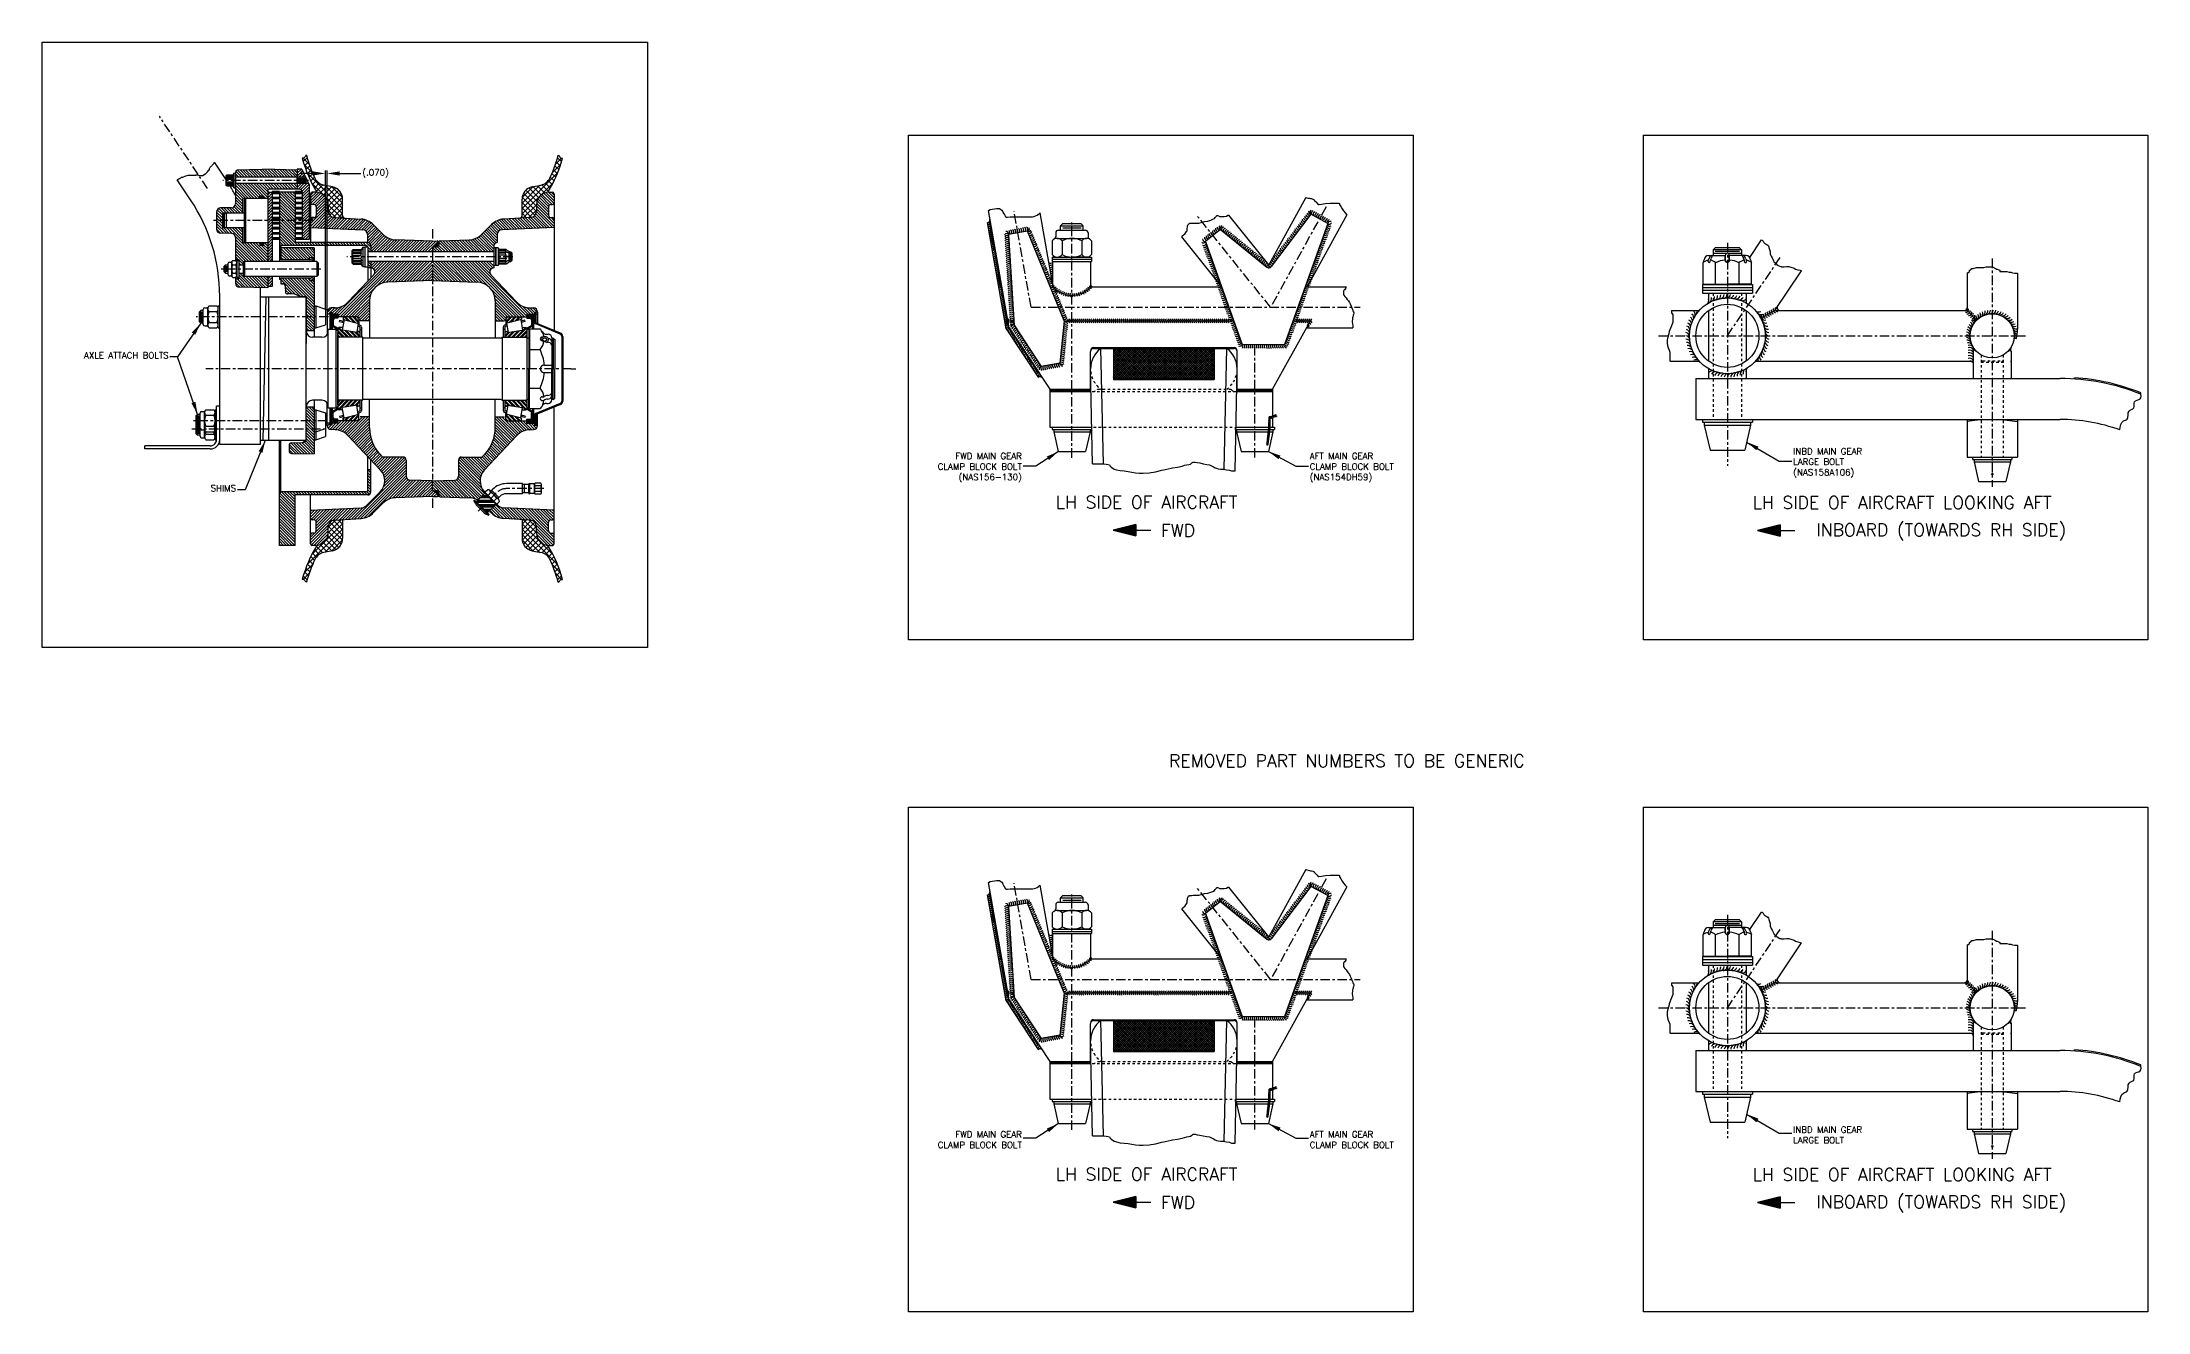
# Model space of a CAD drawing. Extents: x 0 to 267, y -90 to 34.
# Drawn here: x 40.7 to 124.2, y -19.6 to 30.7 of the extents above; entities that cross this region are included whole.
import ezdxf
from ezdxf.enums import TextEntityAlignment as Align

# ---------------------------------------------------------------- set-up
doc = ezdxf.new("R2010")
doc.units = 0
doc.header["$LTSCALE"] = 0.3
doc.header["$MEASUREMENT"] = 0
doc.linetypes.add('CENTER', pattern=[2, 1.25, -0.25, 0.25, -0.25])
doc.linetypes.add('HIDDEN', pattern=[0.375, 0.25, -0.125])
doc.layers.get('0').update_dxf_attribs({"linetype": 'CONTINUOUS'})
doc.layers.get('Defpoints').update_dxf_attribs({"linetype": 'CONTINUOUS'})
for name, color, linetype in [('1', 1, 'CONTINUOUS'), ('2', 6, 'CONTINUOUS'), ('FUSE', 4, 'CONTINUOUS'), ('NOTES', 2, 'CONTINUOUS')]:
    doc.layers.add(name, color=color, linetype=linetype)
doc.styles.add('250', font='ROMANS', dxfattribs={"height": 0.25})
doc.styles.add('ROMANS', font='ROMANS.shx')
doc.dimstyles.new('FRACTION', dxfattribs={"dimtxt": 0.125, "dimasz": 0.15, "dimexe": 0.12, "dimexo": 0.12, "dimgap": 0.05, "dimtad": 0, "dimtih": 1, "dimtoh": 1, "dimdec": 4, "dimzin": 4, "dimdsep": 46, "dimlunit": 5, "dimtxsty": 'ROMANS', "dimcen": 0.09, "dimclrd": 6, "dimclre": 6, "dimclrt": 256, "dimadec": 0, "dimazin": 0, "dimtfac": 0.72, "dimtdec": 4, "dimtofl": 0, "dimtmove": 0, "dimatfit": 3, "dimfxl": 1, "dimfrac": 2, "dimtolj": 1, "dimtzin": 4, "dimarcsym": 0})

msp = doc.modelspace()

# ---------------------------------------------------------------- texts
at = {"layer": 'NOTES', "color": 11, "style": '250'}
for s, p in [('INBOARD (TOWARDS RH SIDE)', (116.00003, 11.37372)), ('FWD', (85.74295, 11.3877)), ('REMOVED PART NUMBERS TO BE GENERIC', (92.43712, 2.25808)), ('FWD', (85.74295, -15.25042)), ('INBOARD (TOWARDS RH SIDE)', (116.00003, -15.2644))]:
    msp.add_text(s, height=0.5, dxfattribs=at).set_placement(p, align=Align.MIDDLE)
at = {"layer": 'NOTES', "char_height": 0.25, "style": 'ROMANS'}
for s, insert, attachment_point in [('AXLE ATTACH BOLTS', (45.72422, 18.19986), 9), ('FWD MAIN GEAR \\PCLAMP BLOCK BOLT\\P(NAS156-130)', (79.55056, 13.87876), 6), ('AFT MAIN GEAR \\PCLAMP BLOCK BOLT\\P(NAS154DH59)', (90.96414, 13.87876), 4), ('INBD MAIN GEAR\\PLARGE BOLT\\P(NAS158A106)', (110.13081, 14.0669), 4), ('SHIMS', (48.40045, 12.9372), 9), ('FWD MAIN GEAR \\PCLAMP BLOCK BOLT', (79.55056, -12.75936), 6), ('AFT MAIN GEAR \\PCLAMP BLOCK BOLT', (90.96414, -12.75936), 4), ('INBD MAIN GEAR\\PLARGE BOLT', (110.13081, -12.57122), 4)]:
    msp.add_mtext(s, dxfattribs=dict(at, insert=insert, attachment_point=attachment_point))
at = {"layer": 'NOTES', "char_height": 0.5, "attachment_point": 1, "style": 'ROMANS'}
for s, insert, width in [('LH SIDE OF AIRCRAFT', (80.89527, 12.75752), 8.65), ('LH SIDE OF AIRCRAFT LOOKING AFT', (108.52472, 12.74353), 15.3800311), ('LH SIDE OF AIRCRAFT', (80.89527, -13.8806), 8.65), ('LH SIDE OF AIRCRAFT LOOKING AFT', (108.52472, -13.89459), 15.3800311)]:
    msp.add_mtext(s, dxfattribs=dict(at, insert=insert, width=width))

# ---------------------------------------------------------------- blocks, each defined once
blk = doc.blocks.new('*D8')
at = {"layer": 'Defpoints', "color": 0, "transparency": 16777216}
for p in [(51.941, 25.537), (51.941, 20.044), (52.011, 20.044)]:
    blk.add_point(p, dxfattribs=at)
at = {"layer": 'NOTES', "color": 6, "lineweight": -2, "transparency": 16777216}
for p, q in [((51.441, 25.537), (50.941, 25.537)), ((51.941, 20.164), (51.941, 25.657)), ((52.011, 20.164), (52.011, 25.657)), ((52.511, 25.537), (53.345, 25.537))]:
    blk.add_line(p, q, dxfattribs=at)
at = {"layer": 'NOTES', "color": 6, "transparency": 16777216}
for points in [[(51.441, 25.62), (51.441, 25.453), (51.941, 25.537)], [(52.511, 25.62), (52.511, 25.453), (52.011, 25.537)]]:
    blk.add_solid(points, dxfattribs=at)
at = {"layer": 'NOTES', "transparency": 16777216, "insert": (53.93, 25.537), "char_height": 0.25, "attachment_point": 5, "style": 'ROMANS'}
blk.add_mtext('\\A1;(.070)', dxfattribs=at)

# ---------------------------------------------------------------- dimensions: what is measured, and where the dimension line sits
at = {"layer": 'NOTES'}
dim = msp.add_linear_dim(base=(51.94132, 25.53679), p1=(52.01132, 20.04435), p2=(51.94132, 20.04435), text='(.070)', dimstyle='FRACTION', override={"dimtxt": 0.25, "dimasz": 0.5}, dxfattribs=at)
dim.commit()
dim.dimension.update_dxf_attribs({"geometry": '*D8', "text_midpoint": (53.93037, 25.53679), "dimtype": 160})

# ---------------------------------------------------------------- hatches: boundary and pattern name
at = {"layer": 'NOTES'}
h = msp.add_hatch(color=11, dxfattribs=at)
h.dxf.hatch_style = 1
h.paths.add_polyline_path([(84.07129, 11.62711), (84.07129, 11.17759), (83.17225, 11.40235)])
h = msp.add_hatch(color=11, dxfattribs=at)
h.dxf.hatch_style = 1
h.paths.add_polyline_path([(109.60836, 11.61313), (109.60836, 11.16361), (108.70933, 11.38837)])
h = msp.add_hatch(color=11, dxfattribs=at)
h.dxf.hatch_style = 1
h.paths.add_polyline_path([(84.07129, -15.01101), (84.07129, -15.46053), (83.17225, -15.23577)])
h = msp.add_hatch(color=11, dxfattribs=at)
h.dxf.hatch_style = 1
h.paths.add_polyline_path([(109.60836, -15.025), (109.60836, -15.47451), (108.70933, -15.24976)])

# ---------------------------------------------------------------- linework, layer by layer
at = {"color": 2}
for p, q in [((81.08764, 23.46624), (81.98224, 23.46624)), ((81.17223, 23.37678), (81.90458, 23.37678)), ((81.1771, 23.5557), (81.89278, 23.5557)), ((80.75494, 22.86975), (80.75494, 22.31795)), ((80.95286, 22.96317), (82.12061, 22.96317)), ((81.0012, 23.28732), (82.06868, 23.28732)), ((81.14494, 22.86975), (81.14494, 22.31795)), ((81.92494, 22.86975), (81.92494, 22.31795)), ((82.31494, 22.86975), (82.31494, 22.31795)), ((47.93218, 21.63704), (47.93217, 21.85882)), ((47.98437, 21.58486), (47.98435, 21.91101)), ((48.03655, 21.634), (48.03653, 21.86369)), ((48.08874, 21.52073), (48.08871, 21.97515)), ((48.22673, 21.50016), (48.2267, 21.99727)), ((48.26646, 22.07999), (48.38874, 22.08)), ((48.26647, 21.91397), (48.38875, 21.91398)), ((48.42851, 22.08), (48.50678, 22.08001)), ((48.42855, 21.50018), (48.42852, 21.99728)), ((80.75494, 22.22452), (80.75494, 22.11717)), ((80.95286, 22.22453), (82.12061, 22.22453)), ((82.31494, 22.22454), (82.31494, 22.11719)), ((48.26649, 21.58193), (48.38878, 21.58194)), ((48.26651, 21.41591), (48.38879, 21.41592)), ((48.42856, 21.41592), (48.50683, 21.41593)), ((46.9473, 19.65135), (46.9473, 20.05135)), ((46.9973, 19.60135), (46.9973, 20.10135)), ((47.0473, 19.64862), (47.0473, 20.05795)), ((47.0973, 19.55304), (47.0973, 20.14966)), ((47.27847, 19.52602), (47.27847, 20.17868)), ((47.33069, 20.2873), (47.63909, 20.2873)), ((47.33069, 20.06932), (47.63909, 20.06932)), ((47.69129, 20.2873), (47.75129, 20.2873)), ((47.6913, 19.52602), (47.6913, 20.17868)), ((51.49757, 20.2873), (51.55757, 20.2873)), ((47.33069, 19.63337), (47.63909, 19.63337)), ((47.33069, 19.4154), (47.63909, 19.4154)), ((47.6913, 19.4154), (47.7513, 19.4154)), ((51.49758, 19.4154), (51.55758, 19.4154)), ((60.53203, 19.05194), (60.54841, 19.05141)), ((60.53385, 18.90613), (60.60494, 18.90248)), ((60.9166, 19.02111), (60.9166, 17.79435)), ((60.9766, 19.01435), (60.9766, 17.79435)), ((61.0366, 18.95435), (61.0366, 17.79435)), ((60.60676, 17.94015), (60.9166, 17.94015)), ((60.60676, 17.64854), (60.9166, 17.64854)), ((60.9166, 16.56957), (60.9166, 17.79435)), ((60.9766, 16.57435), (60.9766, 17.79435)), ((61.0366, 16.63435), (61.0366, 17.79435)), ((46.82235, 15.21935), (46.82235, 15.93735)), ((46.87235, 15.16935), (46.87235, 15.98735)), ((46.92235, 15.53462), (46.92235, 15.94395)), ((46.97235, 15.43904), (46.97235, 16.03566)), ((47.15352, 15.41015), (47.15352, 16.06468)), ((47.20574, 16.1733), (47.51414, 16.1733)), ((47.20574, 15.95532), (47.51414, 15.95532)), ((47.56634, 16.1733), (47.62634, 16.1733)), ((47.56635, 15.41202), (47.56635, 16.06468)), ((51.50007, 16.1733), (51.56007, 16.1733)), ((60.53203, 16.53676), (60.60128, 16.53898)), ((60.53385, 16.68257), (60.60494, 16.68621)), ((46.92235, 15.21627), (46.92235, 15.4826)), ((46.97235, 15.12104), (46.97235, 15.41935)), ((47.15352, 15.09076), (47.15352, 15.36545)), ((47.20574, 15.51937), (47.51414, 15.51937)), ((47.20574, 15.3014), (47.51414, 15.3014)), ((47.20574, 15.20137), (47.51414, 15.20137)), ((47.56635, 15.3014), (47.62635, 15.3014)), ((51.50008, 15.3014), (51.56008, 15.3014)), ((47.20574, 14.9834), (47.51414, 14.9834)), ((47.56635, 14.9834), (47.62635, 14.9834)), ((51.50008, 14.9834), (51.56008, 14.9834)), ((58.37537, 13.00096), (58.27227, 12.89793)), ((58.49097, 12.88527), (58.38787, 12.78225)), ((58.80682, 12.62462), (58.46068, 12.97101)), ((58.82288, 12.69028), (58.52742, 12.98594)), ((58.72218, 12.65391), (58.61907, 12.55087)), ((58.83778, 12.53822), (58.73467, 12.43518)), ((60.00265, 12.88235), (60.00265, 13.20735)), ((60.22517, 12.88235), (60.22517, 13.20735)), ((60.47926, 13.26143), (60.25117, 13.26143)), ((60.47926, 13.15289), (60.25117, 13.15289)), ((60.47926, 12.93581), (60.25117, 12.93581)), ((60.47926, 12.82726), (60.25117, 12.82726)), ((60.50526, 12.88235), (60.50526, 13.20735)), ((81.08764, -3.17188), (81.98224, -3.17188)), ((81.17223, -3.26134), (81.90458, -3.26134)), ((81.1771, -3.08242), (81.89278, -3.08242)), ((80.75494, -3.76838), (80.75494, -4.32017)), ((80.95286, -3.67496), (82.12061, -3.67496)), ((81.0012, -3.3508), (82.06868, -3.3508)), ((81.14494, -3.76838), (81.14494, -4.32017)), ((81.92494, -3.76838), (81.92494, -4.32017)), ((82.31494, -3.76838), (82.31494, -4.32017)), ((80.75494, -4.4136), (80.75494, -4.52095)), ((80.95286, -4.41359), (82.12061, -4.41359)), ((82.31494, -4.41358), (82.31494, -4.52093))]:
    msp.add_line(p, q, dxfattribs=at)
for p, q in [((108.00341, 22.58909), (107.03821, 22.58909)), ((80.87944, 22.22453), (81.53494, 22.22453)), ((82.19044, 22.22453), (81.53494, 22.22453)), ((106.55846, 21.15143), (106.55846, 22.0068)), ((106.75492, 22.05009), (106.75628, 22.09226)), ((106.7749, 22.28429), (107.43201, 22.28429)), ((106.84372, 22.0512), (106.84594, 22.09448)), ((108.07961, 22.51289), (106.96201, 22.51289)), ((107.47983, 22.36049), (106.96201, 22.36049)), ((108.00825, 22.43669), (107.04083, 22.43669)), ((107.0524, 21.15143), (107.0524, 22.0068)), ((107.43201, 22.09559), (107.43201, 22.28429)), ((108.07961, 22.36049), (107.5618, 22.36049)), ((108.26672, 22.28429), (107.60961, 22.28429)), ((107.60961, 22.09559), (107.60961, 22.28429)), ((107.98922, 21.15143), (107.98922, 22.0068)), ((108.1979, 22.0512), (108.19568, 22.09448)), ((108.2867, 22.05009), (108.28534, 22.09226)), ((108.48316, 21.15143), (108.48316, 22.0068)), ((106.55846, 21.15143), (107.52081, 21.15143)), ((106.68833, 21.13367), (106.68833, 21.15143)), ((106.68833, 21.13367), (107.52081, 21.13367)), ((108.48316, 21.15143), (107.52081, 21.15143)), ((108.3533, 21.13367), (107.52081, 21.13367)), ((108.3533, 21.13367), (108.3533, 21.15143)), ((60.0069, 19.34758), (60.0069, 17.79435)), ((60.03606, 19.37453), (60.03606, 17.79435)), ((60.03606, 19.37453), (60.46095, 19.37453)), ((60.0069, 19.16129), (60.03606, 19.16129)), ((60.03606, 18.56348), (60.46095, 18.56348)), ((60.0069, 16.24112), (60.0069, 17.79435)), ((60.03606, 16.21416), (60.03606, 17.79435)), ((60.03606, 17.02521), (60.46095, 17.02521)), ((60.0069, 16.4274), (60.03606, 16.4274)), ((60.03606, 16.21416), (60.46095, 16.21416)), ((108.07961, -4.12523), (106.96201, -4.12523)), ((108.00341, -4.04903), (107.03821, -4.04903)), ((80.87944, -4.41359), (81.53494, -4.41359)), ((82.19044, -4.41359), (81.53494, -4.41359)), ((106.55846, -5.48669), (106.55846, -4.63133)), ((106.75492, -4.58804), (106.75628, -4.54587)), ((106.7749, -4.35383), (107.43201, -4.35383)), ((106.84372, -4.58693), (106.84594, -4.54364)), ((107.47983, -4.27763), (106.96201, -4.27763)), ((108.00825, -4.20143), (107.04083, -4.20143)), ((107.0524, -5.48669), (107.0524, -4.63133)), ((107.43201, -4.54253), (107.43201, -4.35383)), ((108.07961, -4.27763), (107.5618, -4.27763)), ((108.26672, -4.35383), (107.60961, -4.35383)), ((107.60961, -4.54253), (107.60961, -4.35383)), ((107.98922, -5.48669), (107.98922, -4.63133)), ((108.1979, -4.58693), (108.19568, -4.54364)), ((108.2867, -4.58804), (108.28534, -4.54587)), ((108.48316, -5.48669), (108.48316, -4.63133)), ((106.55846, -5.48669), (107.52081, -5.48669)), ((106.68833, -5.50445), (106.68833, -5.48669)), ((106.68833, -5.50445), (107.52081, -5.50445)), ((108.48316, -5.48669), (107.52081, -5.48669)), ((108.3533, -5.50445), (107.52081, -5.50445)), ((108.3533, -5.50445), (108.3533, -5.48669))]:
    msp.add_line(p, q)
for centre, radius, start, end in [((80.94994, 22.71327), 0.25002, 38.7448653, 141.2551347), ((81.53494, 22.10239), 0.86077, 63.0584946, 116.9415054), ((82.11994, 22.71327), 0.25002, 38.7448653, 141.2551347), ((48.33308, 21.99699), 0.10643, 128.7488494, 231.2591188), ((48.59314, 21.74798), 0.36642, 153.0624787, 206.9454895), ((48.32214, 21.99699), 0.10643, 308.7488494, 51.2591188), ((48.06211, 21.74794), 0.36642, 333.0624787, 26.9454895), ((80.94994, 22.47443), 0.25002, 218.7448653, 321.2551347), ((81.53494, 23.08531), 0.86077, 243.0584946, 296.9415054), ((82.11994, 22.47443), 0.25002, 218.7448653, 321.2551347), ((48.33311, 21.49893), 0.10643, 128.7488494, 231.2591188), ((48.32217, 21.49893), 0.10643, 308.7488494, 51.2591188), ((47.41814, 20.17831), 0.13974, 128.7448653, 231.2551347), ((47.75957, 19.85135), 0.48109, 153.0584946, 206.9415054), ((47.55163, 20.17831), 0.13974, 308.7448653, 51.2551347), ((47.21021, 19.85135), 0.48109, 333.0584946, 26.9415054), ((47.41814, 19.52439), 0.13974, 128.7448653, 231.2551347), ((47.55163, 19.52439), 0.13974, 308.7448653, 51.2551347), ((59.91537, 18.94649), 0.6957, 9.9024676, 37.7725456), ((59.01804, 17.83918), 1.60224, 3.8147322, 26.7657633), ((59.99531, 18.96665), 0.61117, 318.4950593, 353.9823685), ((60.53294, 18.97903), 0.07291, 90.7161599, 270.7161599), ((59.01804, 17.74951), 1.60224, 333.2342367, 356.1852678), ((60.60676, 17.79435), 0.14581, 90, 180), ((60.60676, 17.79435), 0.14581, 180, 270), ((59.99531, 16.62205), 0.61117, 5.7634348, 41.5049407), ((47.29319, 16.06431), 0.13974, 128.7448653, 231.2551347), ((47.63462, 15.73735), 0.48109, 153.0584946, 206.9415054), ((47.42668, 16.06431), 0.13974, 308.7448653, 51.2551347), ((47.08526, 15.73735), 0.48109, 333.0584946, 26.9415054), ((60.53294, 16.60966), 0.07291, 89.2838401, 269.2838401), ((59.91537, 16.64221), 0.6957, 322.2274544, 351.4762881), ((60.79204, 16.32879), 0.28355, 132.0315401, 132.2781231), ((47.29319, 15.41039), 0.13974, 128.7448653, 231.2551347), ((47.29319, 15.09239), 0.13974, 128.7448653, 231.2551347), ((47.63462, 15.41935), 0.48109, 186.7521894, 206.9415054), ((47.42668, 15.41039), 0.13974, 308.7448653, 51.2551347), ((47.08526, 15.41935), 0.48109, 333.0584946, 355.140529), ((47.42668, 15.09239), 0.13974, 308.7448653, 51.2551347), ((58.38675, 12.89673), 0.10484, 353.7248653, 96.2351347), ((58.37896, 12.54213), 0.36096, 18.0384946, 71.9215054), ((58.73356, 12.54968), 0.10484, 353.7248653, 96.2351347), ((60.0722, 13.20716), 0.06958, 128.7448653, 231.2551347), ((60.0722, 12.88153), 0.06958, 128.7448653, 231.2551347), ((60.24221, 13.04435), 0.23956, 153.0584946, 206.9415054), ((60.29472, 13.20716), 0.06958, 128.7448653, 231.2551347), ((60.29472, 12.88153), 0.06958, 128.7448653, 231.2551347), ((60.46473, 13.04435), 0.23956, 153.0584946, 206.9415054), ((60.43571, 13.20716), 0.06958, 308.7448653, 51.2551347), ((60.26569, 13.04435), 0.23956, 333.0584946, 26.9415054), ((60.43571, 12.88153), 0.06958, 308.7448653, 51.2551347), ((80.94994, -3.92485), 0.25002, 38.7448653, 141.2551347), ((81.53494, -4.53573), 0.86077, 63.0584946, 116.9415054), ((82.11994, -3.92485), 0.25002, 38.7448653, 141.2551347), ((80.94994, -4.16369), 0.25002, 218.7448653, 321.2551347), ((81.53494, -3.55281), 0.86077, 243.0584946, 296.9415054), ((82.11994, -4.16369), 0.25002, 218.7448653, 321.2551347)]:
    msp.add_arc(centre, radius, start, end, dxfattribs=at)
for centre, radius, start, end in [((106.39051, 22.1294), 0.20837, 323.1967749, 356.1942777), ((106.81914, 21.67453), 0.42369, 98.5237119, 127.7725456), ((106.78253, 22.09951), 0.18481, 90.9867928, 175.0132226), ((106.79932, 22.05064), 0.0444, 180.7161599, 0.7161599), ((106.62827, 22.20843), 0.17268, 317.7218769, 317.9684599), ((106.68902, 22.16414), 0.09903, 313.4671784, 339.1526865), ((106.62827, 22.20843), 0.17268, 332.1397579, 347.8818672), ((106.62803, 22.20852), 0.17294, 332.17411, 347.8712169), ((106.95751, 22.13315), 0.16509, 112.7502146, 166.3253304), ((106.80687, 21.72322), 0.37221, 48.4950593, 84.2365652), ((106.64235, 22.21297), 0.23601, 329.5937727, 350.047134), ((107.01577, 22.15109), 0.14254, 109.5637836, 171.4912967), ((107.49351, 21.12805), 0.97578, 93.8147322, 116.7657633), ((107.52081, 22.09559), 0.0888, 180, 270), ((107.52081, 22.09559), 0.0888, 270, 0), ((107.54812, 21.12805), 0.97578, 63.2342367, 86.1852678), ((108.23476, 21.72322), 0.37221, 95.7634348, 131.5049407), ((108.02585, 22.15109), 0.14254, 8.5087033, 70.4362164), ((108.08411, 22.13315), 0.16509, 13.6746696, 67.2497854), ((108.39927, 22.21297), 0.23601, 189.952866, 210.4062273), ((108.2423, 22.05064), 0.0444, 179.2838401, 359.2838401), ((108.41335, 22.20843), 0.17268, 192.1181328, 207.8602421), ((108.41359, 22.20852), 0.17294, 192.1287831, 207.82589), ((108.3526, 22.16414), 0.09903, 200.8473135, 226.5328216), ((108.25909, 22.09951), 0.18481, 4.9867774, 89.0132072), ((108.41335, 22.20843), 0.17268, 222.0315401, 222.2781231), ((108.22248, 21.67453), 0.42369, 52.2274544, 81.4762881), ((108.65111, 22.1294), 0.20837, 183.8057223, 216.8032251), ((106.39051, -4.50872), 0.20837, 323.1967749, 356.1942777), ((106.81914, -4.96359), 0.42369, 98.5237119, 127.7725456), ((106.78253, -4.53861), 0.18481, 90.9867928, 175.0132226), ((106.79932, -4.58748), 0.0444, 180.7161599, 0.7161599), ((106.62827, -4.42969), 0.17268, 317.7218769, 317.9684599), ((106.68902, -4.47399), 0.09903, 313.4671784, 339.1526865), ((106.62827, -4.42969), 0.17268, 332.1397579, 347.8818672), ((106.62803, -4.4296), 0.17294, 332.17411, 347.8712169), ((106.95751, -4.50497), 0.16509, 112.7502146, 166.3253304), ((106.80687, -4.91491), 0.37221, 48.4950593, 84.2365652), ((106.64235, -4.42515), 0.23601, 329.5937727, 350.047134), ((107.01577, -4.48703), 0.14254, 109.5637836, 171.4912967), ((107.49351, -5.51007), 0.97578, 93.8147322, 116.7657633), ((107.52081, -4.54253), 0.0888, 180, 270), ((107.52081, -4.54253), 0.0888, 270, 0), ((107.54812, -5.51007), 0.97578, 63.2342367, 86.1852678), ((108.23476, -4.91491), 0.37221, 95.7634348, 131.5049407), ((108.02585, -4.48703), 0.14254, 8.5087033, 70.4362164), ((108.08411, -4.50497), 0.16509, 13.6746696, 67.2497854), ((108.39927, -4.42515), 0.23601, 189.952866, 210.4062273), ((108.2423, -4.58748), 0.0444, 179.2838401, 359.2838401), ((108.41335, -4.42969), 0.17268, 192.1181328, 207.8602421), ((108.41359, -4.4296), 0.17294, 192.1287831, 207.82589), ((108.3526, -4.47399), 0.09903, 200.8473135, 226.5328216), ((108.25909, -4.53861), 0.18481, 4.9867774, 89.0132072), ((108.41335, -4.42969), 0.17268, 222.0315401, 222.2781231), ((108.22248, -4.96359), 0.42369, 52.2274544, 81.4762881), ((108.65111, -4.50872), 0.20837, 183.8057223, 216.8032251)]:
    msp.add_arc(centre, radius, start, end)
at = {"layer": '1', "linetype": 'CENTER'}
for p, q in [((47.27149, 24.93726), (45.36175, 27.80441)), ((52.62642, 19.42435), (52.49132, 19.42435)), ((53.29132, 19.27435), (53.23478, 19.27435)), ((53.69132, 19.69435), (53.27132, 19.69435)), ((58.67132, 19.69435), (59.09132, 19.69435)), ((59.07132, 19.27435), (59.12787, 19.27435)), ((59.73623, 19.42435), (59.87132, 19.42435)), ((53.25132, 19.04435), (52.49132, 19.04435)), ((53.25132, 16.54435), (52.49132, 16.54435)), ((52.62642, 16.16435), (52.49132, 16.16435)), ((53.29132, 16.31435), (53.23478, 16.31435)), ((53.69132, 15.89435), (53.27132, 15.89435)), ((58.67132, 15.89435), (59.09132, 15.89435)), ((59.07132, 16.31435), (59.12787, 16.31435)), ((59.73623, 16.16435), (59.87132, 16.16435))]:
    msp.add_line(p, q, dxfattribs=at)
at = {"layer": '1'}
for p, q in [((47.94564, 25.38629), (47.55035, 25.97975)), ((51.30019, 25.89938), (51.05608, 26.14348)), ((51.06265, 26.00448), (51.21852, 26.16034)), ((51.43168, 25.55575), (51.09922, 25.88821)), ((51.11399, 25.84369), (51.26772, 25.99742)), ((51.2058, 26.2059), (51.16804, 26.24366)), ((60.93097, 25.55575), (61.26343, 25.88821)), ((61.06246, 25.89938), (61.30657, 26.14348)), ((61.24866, 25.84369), (61.09493, 25.99742)), ((61.3, 26.00448), (61.14413, 26.16034)), ((61.15685, 26.2059), (61.19461, 26.24366)), ((46.59735, 24.48823), (46.06605, 25.28589)), ((48.37632, 25.59064), (48.37632, 24.3355)), ((48.51338, 25.38297), (48.37632, 25.52003)), ((48.40025, 25.38297), (48.37632, 25.40689)), ((48.89585, 24.54797), (48.37632, 25.06748)), ((48.62652, 25.38297), (48.38503, 25.62445)), ((49.00899, 24.54797), (48.42397, 25.13297)), ((49.92632, 25.70797), (48.44409, 25.6606)), ((48.73966, 25.38297), (48.46147, 25.66116)), ((49.12212, 24.54797), (48.53711, 25.13297)), ((48.8528, 25.38297), (48.5711, 25.66466)), ((49.23526, 24.54797), (48.65025, 25.13297)), ((48.96594, 25.38297), (48.68074, 25.66816)), ((49.33807, 24.5583), (48.76339, 25.13297)), ((49.07908, 25.38297), (48.79037, 25.67167)), ((49.36153, 24.64798), (48.87653, 25.13297)), ((49.19221, 25.38297), (48.90001, 25.67517)), ((49.47467, 24.64797), (48.98967, 25.13297)), ((49.30535, 25.38297), (49.00964, 25.67868)), ((49.65632, 24.57946), (49.1028, 25.13297)), ((49.41849, 25.38297), (49.11927, 25.68218)), ((49.65632, 24.6926), (49.21594, 25.13297)), ((49.53163, 25.38297), (49.22891, 25.68568)), ((49.65632, 24.80573), (49.32908, 25.13297)), ((49.64477, 25.38297), (49.33854, 25.68919)), ((49.67622, 24.89897), (49.44222, 25.13297)), ((49.7579, 25.38297), (49.44818, 25.69269)), ((49.77398, 24.91435), (49.55536, 25.13297)), ((49.87104, 25.38297), (49.55781, 25.69619)), ((49.98418, 25.38297), (49.66745, 25.6997)), ((49.88712, 24.91435), (49.66849, 25.13297)), ((50.09732, 25.38297), (49.77708, 25.7032)), ((50.00026, 24.91435), (49.78163, 25.13297)), ((50.21046, 25.38297), (49.88672, 25.7067)), ((50.1134, 24.91435), (49.89477, 25.13297)), ((49.92632, 25.70797), (50.82632, 25.67921)), ((50.3236, 25.38297), (50.00097, 25.70558)), ((50.22654, 24.91435), (50.00791, 25.13297)), ((50.43673, 25.38297), (50.11785, 25.70185)), ((50.33967, 24.91435), (50.12105, 25.13297)), ((50.45281, 24.91435), (50.23419, 25.13297)), ((50.54987, 25.38297), (50.23472, 25.69811)), ((50.56595, 24.91435), (50.34732, 25.13297)), ((50.66301, 25.38297), (50.35159, 25.69438)), ((50.67909, 24.91435), (50.46046, 25.13297)), ((50.77615, 25.38297), (50.46847, 25.69064)), ((50.79223, 24.91435), (50.5736, 25.13297)), ((50.82632, 25.44593), (50.58534, 25.68691)), ((50.82632, 24.99339), (50.68674, 25.13297)), ((50.82632, 25.55907), (50.70221, 25.68317)), ((50.82632, 25.10652), (50.79988, 25.13297)), ((50.82632, 25.70797), (50.82632, 25.38297)), ((50.82632, 25.5462), (50.98809, 25.70797)), ((50.82632, 25.65934), (50.87495, 25.70797)), ((50.82632, 25.43307), (51.03657, 25.64331)), ((50.82632, 24.98052), (50.97877, 25.13297)), ((50.82632, 25.09366), (50.86563, 25.13297)), ((50.82632, 25.13297), (50.82632, 24.91435)), ((50.87328, 24.91435), (51.09191, 25.13297)), ((50.88936, 25.38297), (51.07262, 25.56623)), ((50.97048, 24.89841), (51.20505, 25.13297)), ((51.0025, 25.38297), (51.10868, 25.48914)), ((51.00632, 25.70797), (51.29632, 25.08797)), ((51.01511, 24.8299), (51.28895, 25.10373)), ((51.11564, 25.38297), (51.14473, 25.41206)), ((51.16943, 25.68699), (51.32132, 25.83888)), ((52.62381, 24.15149), (51.22045, 25.55485)), ((51.22878, 25.53421), (51.3791, 25.68453)), ((51.29189, 25.38519), (51.44089, 25.53418)), ((51.29632, 25.08797), (51.29632, 22.91435)), ((51.35863, 25.2398), (51.50652, 25.38769)), ((52.62381, 23.93936), (51.39194, 25.17123)), ((51.42888, 25.09792), (51.58517, 25.2542)), ((51.50254, 24.95945), (51.696, 25.1529)), ((51.57952, 24.82429), (51.84155, 25.08632)), ((51.73042, 24.76306), (52.01722, 25.04986)), ((52.22201, 25.00884), (51.87589, 25.07817)), ((52.62381, 24.36362), (51.91762, 25.06981)), ((59.73884, 24.15149), (61.1422, 25.55485)), ((59.73884, 23.93936), (60.97071, 25.17123)), ((59.73884, 24.36362), (60.44503, 25.06981)), ((60.14064, 25.00884), (60.48676, 25.07817)), ((60.63223, 24.76306), (60.34543, 25.04986)), ((60.78313, 24.82429), (60.5211, 25.08632)), ((60.8601, 24.95945), (60.66665, 25.1529)), ((60.93376, 25.09792), (60.77748, 25.2542)), ((61.00402, 25.2398), (60.85612, 25.38769)), ((61.07076, 25.38519), (60.92176, 25.53418)), ((61.13387, 25.53421), (60.98355, 25.68453)), ((61.19322, 25.68699), (61.04133, 25.83888)), ((48.58075, 23.95797), (48.32272, 24.216)), ((48.65632, 23.99554), (48.36782, 24.28403)), ((48.78271, 24.54797), (48.37632, 24.95435)), ((48.67822, 24.53932), (48.37632, 24.84121)), ((48.65632, 24.44808), (48.37632, 24.72808)), ((48.65632, 24.33494), (48.37632, 24.61494)), ((48.65632, 24.22181), (48.37632, 24.5018)), ((48.65632, 24.10867), (48.37632, 24.38867)), ((48.65632, 24.49797), (48.65632, 23.95797)), ((48.77632, 24.54726), (48.71632, 24.48726)), ((48.71632, 24.48726), (48.71632, 22.84868)), ((48.77632, 24.54797), (48.77632, 22.78797)), ((49.33807, 24.64798), (49.48807, 24.64797)), ((49.33807, 24.54798), (49.33807, 24.64798)), ((49.34162, 24.59565), (49.39499, 24.54798)), ((49.34222, 24.5884), (49.38749, 24.54798)), ((49.3438, 24.58029), (49.37998, 24.54798)), ((49.34652, 24.6241), (49.43175, 24.54797)), ((49.34696, 24.57077), (49.37247, 24.54798)), ((49.34862, 24.62892), (49.43926, 24.54797)), ((49.35102, 24.63349), (49.44677, 24.54797)), ((49.35399, 24.63754), (49.45334, 24.54881)), ((49.37593, 24.6477), (49.47381, 24.56028)), ((49.38313, 24.64798), (49.47635, 24.56471)), ((49.39063, 24.64798), (49.47861, 24.5694)), ((49.39814, 24.64798), (49.48055, 24.57437)), ((49.43153, 24.64797), (49.48451, 24.60065)), ((49.43904, 24.64797), (49.48387, 24.60794)), ((49.44654, 24.64797), (49.48223, 24.6161)), ((49.45405, 24.64797), (49.47896, 24.62573)), ((49.48807, 24.54797), (49.48807, 24.64797)), ((49.57468, 24.54797), (49.48807, 24.63457)), ((49.65632, 24.85435), (49.65632, 22.04797)), ((49.65632, 24.79435), (49.83632, 24.79435)), ((49.65632, 24.68724), (49.76343, 24.79435)), ((49.65632, 24.57411), (49.83632, 24.7541)), ((49.65632, 24.46097), (49.83632, 24.64097)), ((49.65632, 24.34783), (49.83632, 24.52783)), ((49.65632, 24.2347), (49.83632, 24.4147)), ((49.65632, 24.12156), (49.83632, 24.30156)), ((50.91632, 24.91435), (49.71632, 24.91435)), ((49.83632, 24.82435), (49.83632, 22.04797)), ((50.11632, 24.82435), (49.83632, 24.82435)), ((50.11632, 24.82435), (50.11632, 22.91435)), ((50.73632, 24.79435), (50.11632, 24.79435)), ((50.73632, 24.14286), (50.11632, 24.76286)), ((50.73632, 24.02973), (50.11632, 24.64973)), ((50.73632, 23.91659), (50.11632, 24.53659)), ((50.73632, 23.80345), (50.11632, 24.42345)), ((50.73632, 23.69031), (50.11632, 24.31031)), ((50.73632, 24.256), (50.19798, 24.79435)), ((50.73632, 24.36914), (50.31111, 24.79435)), ((50.73632, 24.48227), (50.42425, 24.79435)), ((50.73632, 24.59541), (50.53739, 24.79435)), ((50.73632, 24.70855), (50.65053, 24.79435)), ((50.73632, 24.82435), (50.73632, 22.91435)), ((51.01582, 24.82435), (50.73632, 24.82435)), ((51.01632, 24.71798), (51.29632, 24.99797)), ((51.01632, 24.60484), (51.29632, 24.88484)), ((51.01632, 24.81435), (51.01632, 22.91435)), ((51.01632, 24.49171), (51.29632, 24.7717)), ((51.01632, 24.37857), (51.29632, 24.65856)), ((51.01632, 24.26543), (51.29632, 24.54543)), ((51.01632, 24.1523), (51.29632, 24.43229)), ((51.01632, 24.03916), (51.29632, 24.31916)), ((51.35632, 24.68169), (51.46898, 24.79435)), ((51.35632, 24.56855), (51.58148, 24.79371)), ((51.35632, 24.45542), (51.67977, 24.77887)), ((51.35632, 24.34228), (51.76347, 24.74942)), ((51.35632, 23.55032), (52.05632, 24.25032)), ((51.43153, 24.30435), (51.836, 24.70882)), ((51.53213, 24.29182), (51.89888, 24.65856)), ((51.57595, 24.2225), (51.95265, 24.59919)), ((51.57632, 24.10973), (51.99706, 24.53047)), ((51.57632, 23.99659), (52.03105, 24.45132)), ((51.57632, 23.88346), (52.0521, 24.35923)), ((51.86622, 24.68673), (52.19396, 25.01446)), ((51.96871, 24.57708), (52.35405, 24.96242)), ((52.03672, 24.43297), (52.47663, 24.87287)), ((52.05632, 24.24043), (52.56664, 24.75075)), ((52.57759, 23.77345), (52.05632, 24.29471)), ((52.0566, 24.02857), (52.6186, 24.59058)), ((52.11706, 23.8769), (52.62381, 24.38366)), ((52.62009, 24.57947), (52.18288, 25.01668)), ((52.62381, 23.77067), (52.62381, 24.51858)), ((59.73884, 23.77067), (59.73884, 24.51858)), ((60.24559, 23.8769), (59.73884, 24.38366)), ((59.74256, 24.57947), (60.17976, 25.01668)), ((60.30605, 24.02857), (59.74405, 24.59058)), ((59.78506, 23.77345), (60.30632, 24.29471)), ((60.30632, 24.24043), (59.79601, 24.75075)), ((60.32592, 24.43297), (59.88602, 24.87287)), ((60.39394, 24.57708), (60.0086, 24.96242)), ((60.49643, 24.68673), (60.16869, 25.01446)), ((61.00632, 23.55032), (60.30632, 24.25032)), ((60.78632, 23.88346), (60.31055, 24.35923)), ((60.78632, 23.99659), (60.3316, 24.45132)), ((60.78632, 24.10973), (60.36559, 24.53047)), ((60.78669, 24.2225), (60.41, 24.59919)), ((60.83051, 24.29182), (60.46377, 24.65856)), ((60.93112, 24.30435), (60.52665, 24.70882)), ((61.00632, 24.34228), (60.59918, 24.74942)), ((61.00632, 24.45542), (60.68287, 24.77887)), ((61.00632, 24.56855), (60.78116, 24.79371)), ((61.00632, 24.68169), (60.89367, 24.79435)), ((47.62632, 24.00797), (47.62632, 23.32797)), ((47.85632, 23.7773), (47.62632, 24.00729)), ((47.85632, 23.66416), (47.62632, 23.89416)), ((47.85632, 23.55103), (47.62632, 23.78102)), ((47.85632, 23.43789), (47.62632, 23.66789)), ((48.01714, 23.16394), (47.62632, 23.55475)), ((47.90199, 23.16595), (47.62632, 23.44161)), ((47.85632, 23.89043), (47.65194, 24.09481)), ((47.90192, 23.95797), (47.71084, 24.14905)), ((48.01506, 23.95797), (47.80474, 24.16829)), ((47.85632, 23.92797), (47.85636, 23.40796)), ((47.87441, 23.94011), (47.89441, 23.95797)), ((47.87441, 23.94011), (47.87445, 23.39582)), ((47.87445, 23.39582), (47.89445, 23.37796)), ((47.89441, 23.95797), (47.89445, 23.37796)), ((48.1282, 23.95797), (47.91593, 24.17023)), ((48.13229, 23.16193), (47.91624, 23.37797)), ((47.92632, 23.95797), (47.92636, 23.37796)), ((48.00632, 23.95798), (48.00636, 23.37797)), ((48.24134, 23.95797), (48.02713, 24.17217)), ((48.25064, 23.15672), (48.02938, 23.37797)), ((48.35448, 23.95797), (48.13833, 24.17411)), ((48.65632, 22.86418), (48.14252, 23.37797)), ((48.46762, 23.95797), (48.24709, 24.17849)), ((48.65632, 22.97731), (48.25566, 23.37797)), ((48.65632, 23.09045), (48.3688, 23.37797)), ((48.65632, 23.20359), (48.48194, 23.37797)), ((48.65632, 23.31672), (48.59507, 23.37797)), ((48.65632, 23.37797), (48.65632, 22.83797)), ((49.65632, 24.00843), (49.83632, 24.18842)), ((49.65632, 23.89529), (49.83632, 24.07529)), ((49.65632, 23.78216), (49.83632, 23.96215)), ((49.65632, 23.66902), (49.83632, 23.84902)), ((49.65632, 23.55588), (49.83632, 23.73588)), ((49.65632, 23.44275), (49.83632, 23.62274)), ((49.65632, 23.32961), (49.83632, 23.50961)), ((49.65632, 23.21648), (49.83632, 23.39647)), ((50.73632, 23.57718), (50.11632, 24.19718)), ((50.73632, 23.46404), (50.11632, 24.08404)), ((50.73632, 23.3509), (50.11632, 23.9709)), ((50.73632, 23.23777), (50.11632, 23.85777)), ((50.73632, 23.12463), (50.11632, 23.74463)), ((50.73632, 23.01149), (50.11632, 23.63149)), ((50.73632, 22.89836), (50.11632, 23.51836)), ((50.8472, 22.67435), (50.11632, 23.40522)), ((51.01632, 23.92603), (51.29632, 24.20602)), ((51.01632, 23.81289), (51.29632, 24.09288)), ((51.01632, 23.69975), (51.29632, 23.97975)), ((51.01632, 23.58662), (51.29632, 23.86661)), ((51.01632, 23.47348), (51.29632, 23.75348)), ((51.01632, 23.36035), (51.29632, 23.64034)), ((51.01632, 23.24721), (51.29632, 23.5272)), ((51.01632, 23.13407), (51.29632, 23.41407)), ((51.35632, 23.43718), (52.05632, 24.13718)), ((51.35632, 23.66346), (51.47721, 23.78435)), ((51.35632, 23.39435), (53.42856, 23.30582)), ((51.42374, 23.39147), (52.05682, 24.02454)), ((51.53225, 23.38683), (52.07983, 23.93441)), ((51.64075, 23.3822), (52.12582, 23.86727)), ((51.74925, 23.37756), (52.19042, 23.81873)), ((51.85775, 23.37292), (52.27681, 23.79199)), ((51.96625, 23.36829), (52.38313, 23.78516)), ((52.35186, 23.78704), (52.05632, 24.08258)), ((52.07475, 23.36365), (52.48984, 23.77874)), ((52.18326, 23.35902), (52.59655, 23.77231)), ((52.24915, 23.79687), (52.62381, 24.17153)), ((52.2913, 23.79069), (53.35358, 23.72672)), ((52.29176, 23.35438), (52.70326, 23.76588)), ((52.40026, 23.34975), (52.80997, 23.75946)), ((52.44581, 23.78139), (52.62381, 23.95939)), ((52.50876, 23.34511), (52.91668, 23.75303)), ((52.61726, 23.34048), (53.02339, 23.7466)), ((52.72576, 23.33584), (53.1301, 23.74018)), ((52.83427, 23.33121), (53.23681, 23.73375)), ((52.94277, 23.32657), (53.34352, 23.72732)), ((53.05127, 23.32193), (53.4449, 23.71557)), ((53.15977, 23.3173), (53.5354, 23.69293)), ((53.26827, 23.31266), (53.6172, 23.66159)), ((53.37677, 23.30803), (53.69159, 23.62285)), ((53.47785, 23.29597), (53.75933, 23.57745)), ((53.5481, 23.25308), (53.82083, 23.52581)), ((53.59336, 23.1852), (53.87768, 23.46952)), ((53.60632, 23.08503), (53.93422, 23.41293)), ((54.22239, 23.12455), (53.83902, 23.50821)), ((58.14026, 23.12455), (58.52363, 23.50821)), ((58.75632, 23.08503), (58.42842, 23.41293)), ((58.76929, 23.1852), (58.48497, 23.46952)), ((58.81455, 23.25308), (58.54182, 23.52581)), ((58.88479, 23.29597), (58.60332, 23.57745)), ((58.98587, 23.30803), (58.67105, 23.62285)), ((59.09438, 23.31266), (58.74545, 23.66159)), ((59.20288, 23.3173), (58.82725, 23.69293)), ((59.31138, 23.32193), (58.91775, 23.71557)), ((61.00632, 23.39435), (58.93409, 23.30582)), ((60.07135, 23.79069), (59.00907, 23.72672)), ((59.41988, 23.32657), (59.01913, 23.72732)), ((59.52838, 23.33121), (59.12584, 23.73375)), ((59.63688, 23.33584), (59.23255, 23.74018)), ((59.74539, 23.34048), (59.33926, 23.7466)), ((59.85389, 23.34511), (59.44597, 23.75303)), ((59.96239, 23.34975), (59.55268, 23.75946)), ((60.07089, 23.35438), (59.65939, 23.76588)), ((60.1135, 23.79687), (59.73884, 24.17153)), ((59.91684, 23.78139), (59.73884, 23.95939)), ((60.17939, 23.35902), (59.7661, 23.77231)), ((60.28789, 23.36365), (59.87281, 23.77874)), ((60.3964, 23.36829), (59.97952, 23.78516)), ((60.01079, 23.78704), (60.30632, 24.08258)), ((60.5049, 23.37292), (60.08583, 23.79199)), ((60.6134, 23.37756), (60.17223, 23.81873)), ((60.7219, 23.3822), (60.23683, 23.86727)), ((60.8304, 23.38683), (60.28282, 23.93441)), ((60.9389, 23.39147), (60.30583, 24.02454)), ((61.00632, 23.43718), (60.30632, 24.13718)), ((61.00632, 23.66346), (60.88543, 23.78435)), ((78.18629, 23.58827), (78.30447, 23.6091)), ((91.01397, 23.91866), (89.43978, 21.84351)), ((91.67946, 23.55162), (89.96494, 18.76253)), ((91.67946, 23.55162), (91.01397, 23.91866)), ((47.78684, 23.16796), (47.62632, 23.32848)), ((49.35941, 22.04797), (48.3726, 23.03476)), ((48.37632, 23.00044), (48.37632, 22.08)), ((49.24627, 22.04797), (48.37632, 22.9179)), ((49.13313, 22.04797), (48.37632, 22.80476)), ((49.01999, 22.04797), (48.37632, 22.69163)), ((48.90686, 22.04797), (48.37632, 22.57849)), ((48.77632, 22.78868), (48.71632, 22.84868)), ((49.47255, 22.04797), (48.73253, 22.78797)), ((49.58569, 22.04797), (48.84567, 22.78797)), ((49.65632, 22.09047), (48.95881, 22.78797)), ((49.65632, 22.2036), (49.07195, 22.78797)), ((49.65632, 22.31674), (49.18509, 22.78797)), ((49.33807, 22.74813), (49.29822, 22.78797)), ((49.33807, 22.78796), (49.33807, 22.68796)), ((49.33807, 22.68796), (49.48807, 22.68797)), ((49.34162, 22.74029), (49.39499, 22.78796)), ((49.34222, 22.74754), (49.38749, 22.78796)), ((49.3438, 22.75565), (49.37998, 22.78796)), ((49.34652, 22.71184), (49.43175, 22.78797)), ((49.34696, 22.76517), (49.37247, 22.78796)), ((49.34862, 22.70702), (49.43926, 22.78797)), ((49.35102, 22.70245), (49.44677, 22.78797)), ((49.35399, 22.6984), (49.45334, 22.78713)), ((49.37593, 22.68824), (49.47381, 22.77566)), ((49.38313, 22.68796), (49.47635, 22.77123)), ((49.39063, 22.68796), (49.47861, 22.76654)), ((49.39814, 22.68796), (49.48055, 22.76157)), ((49.65632, 22.42988), (49.39823, 22.68796)), ((49.43153, 22.68797), (49.48451, 22.73529)), ((49.43904, 22.68797), (49.48387, 22.728)), ((49.44654, 22.68797), (49.48223, 22.71984)), ((49.45405, 22.68797), (49.47896, 22.71021)), ((49.48807, 22.78797), (49.48807, 22.68797)), ((49.65632, 22.54301), (49.48807, 22.71126)), ((49.65632, 22.65615), (49.5245, 22.78797)), ((49.65632, 22.76928), (49.63764, 22.78797)), ((49.65632, 23.10334), (49.83632, 23.28334)), ((49.65632, 22.9902), (49.83632, 23.1702)), ((49.65632, 22.87707), (49.83632, 23.05706)), ((49.65632, 22.76393), (49.83632, 22.94393)), ((49.65632, 22.6508), (49.83632, 22.83079)), ((49.65632, 22.53766), (49.83632, 22.71766)), ((49.65632, 22.42452), (49.83632, 22.60452)), ((50.11632, 22.91435), (49.83632, 22.91435)), ((50.73406, 22.67435), (50.11632, 23.29208)), ((50.62092, 22.67435), (50.11632, 23.17894)), ((50.50778, 22.67435), (50.11632, 23.06581)), ((50.39465, 22.67435), (50.11632, 22.95267)), ((50.28151, 22.67435), (50.11632, 22.83953)), ((50.17632, 22.67435), (50.17632, 22.16797)), ((50.18007, 22.58211), (50.18007, 22.10797)), ((50.63571, 22.10797), (50.18007, 22.56361)), ((50.74885, 22.10797), (50.2747, 22.58211)), ((50.86199, 22.10797), (50.38784, 22.58211)), ((50.97513, 22.10797), (50.50098, 22.58211)), ((51.08827, 22.10797), (50.61412, 22.58211)), ((51.2014, 22.10797), (50.72726, 22.58211)), ((51.29632, 22.91435), (50.73632, 22.91435)), ((50.96033, 22.67435), (50.84033, 22.79435)), ((51.31089, 22.11162), (50.84039, 22.58211)), ((51.07347, 22.67435), (50.95347, 22.79435)), ((51.33271, 22.20293), (50.95353, 22.58211)), ((51.01632, 23.02094), (51.29632, 23.30093)), ((51.02287, 22.91435), (51.29632, 23.1878)), ((51.44585, 22.20293), (51.06101, 22.58777)), ((51.18661, 22.67435), (51.06661, 22.79435)), ((51.13601, 22.91435), (51.29632, 23.07466)), ((51.29974, 22.67435), (51.17974, 22.79435)), ((51.50007, 22.26186), (51.17981, 22.58211)), ((51.24915, 22.91435), (51.29632, 22.96152)), ((51.41288, 22.67435), (51.29288, 22.79435)), ((51.50007, 22.37499), (51.29295, 22.58211)), ((51.52602, 22.67435), (51.40602, 22.79435)), ((51.50007, 22.48813), (51.40609, 22.58211)), ((51.50007, 22.58211), (51.50007, 22.04797)), ((51.63915, 22.67435), (51.51915, 22.79435)), ((51.75229, 22.67435), (51.63229, 22.79435)), ((51.86543, 22.67435), (51.74543, 22.79435)), ((51.97857, 22.67435), (51.85857, 22.79435)), ((52.0917, 22.67435), (51.9717, 22.79435)), ((52.20484, 22.67435), (52.08484, 22.79435)), ((52.31798, 22.67435), (52.19798, 22.79435)), ((52.43111, 22.67435), (52.31111, 22.79435)), ((52.54425, 22.67435), (52.42425, 22.79435)), ((52.65739, 22.67435), (52.53739, 22.79435)), ((52.77053, 22.67435), (52.65053, 22.79435)), ((52.88366, 22.67435), (52.76366, 22.79435)), ((52.9968, 22.67435), (52.8768, 22.79435)), ((53.10994, 22.67435), (52.98994, 22.79435)), ((53.22307, 22.67435), (53.10307, 22.79435)), ((53.33621, 22.67435), (53.21621, 22.79435)), ((53.44935, 22.67435), (53.32935, 22.79435)), ((53.5625, 22.67434), (53.44249, 22.79435)), ((53.74132, 22.60865), (53.55562, 22.79435)), ((53.60632, 22.97189), (53.99077, 23.35634)), ((53.60632, 22.85876), (54.04732, 23.29975)), ((53.74132, 22.49551), (53.62131, 22.61552)), ((53.65126, 22.79055), (54.10387, 23.24316)), ((53.71854, 22.7447), (54.16041, 23.18657)), ((53.74132, 22.65435), (54.21696, 23.12998)), ((53.74132, 22.54121), (54.27598, 23.07586)), ((53.74132, 22.42807), (54.34111, 23.02786)), ((53.85074, 22.42435), (54.41269, 22.9863)), ((53.96387, 22.42435), (54.49131, 22.95179)), ((54.07701, 22.42435), (54.57803, 22.92536)), ((54.19015, 22.42435), (54.67459, 22.90879)), ((54.30329, 22.42435), (54.78215, 22.90321)), ((54.41642, 22.42435), (54.89147, 22.89939)), ((54.52956, 22.42435), (55.00079, 22.89557)), ((54.6427, 22.42435), (55.1101, 22.89176)), ((54.75583, 22.42435), (55.21942, 22.88794)), ((54.86897, 22.42435), (55.32874, 22.88412)), ((54.98211, 22.42435), (55.43806, 22.8803)), ((55.09525, 22.42435), (55.54738, 22.87648)), ((55.20838, 22.42435), (55.6567, 22.87267)), ((55.32152, 22.42435), (55.76602, 22.86885)), ((55.43466, 22.42435), (55.87534, 22.86503)), ((55.54779, 22.42435), (55.98466, 22.86121)), ((55.66093, 22.42435), (56.09398, 22.8574)), ((55.77407, 22.42435), (56.20489, 22.85517)), ((55.8872, 22.42435), (56.32212, 22.85926)), ((56.00034, 22.42435), (56.41647, 22.84047)), ((56.18132, 22.58448), (56.18132, 22.42376)), ((56.36231, 22.42435), (56.18454, 22.60212)), ((56.23132, 22.63448), (56.24224, 22.63448)), ((56.41903, 22.81119), (56.24224, 22.63448)), ((56.24313, 22.63537), (56.34469, 22.62796)), ((56.25079, 22.63481), (56.24668, 22.63892)), ((56.25995, 22.63415), (56.25093, 22.64317)), ((56.47544, 22.42435), (56.26713, 22.63266)), ((56.31486, 22.63014), (56.27639, 22.66861)), ((56.32401, 22.62947), (56.28063, 22.67286)), ((56.33316, 22.6288), (56.28488, 22.6771)), ((56.34232, 22.62813), (56.28912, 22.68134)), ((56.35119, 22.62775), (56.29336, 22.68558)), ((56.35921, 22.62821), (56.29761, 22.68982)), ((56.36656, 22.62934), (56.30185, 22.69406)), ((56.40124, 22.64557), (56.32731, 22.71951)), ((56.40579, 22.64951), (56.33156, 22.72376)), ((56.41002, 22.65376), (56.3358, 22.728)), ((56.41394, 22.65833), (56.34005, 22.73224)), ((56.41753, 22.66322), (56.34429, 22.73648)), ((56.42079, 22.66845), (56.34853, 22.74072)), ((56.4237, 22.67402), (56.35278, 22.74496)), ((56.43132, 22.71732), (56.37824, 22.77041)), ((56.58858, 22.42435), (56.37974, 22.63318)), ((56.43132, 22.7258), (56.38248, 22.77465)), ((56.43132, 22.73429), (56.38673, 22.7789)), ((56.43132, 22.74277), (56.39097, 22.78314)), ((56.43132, 22.75126), (56.39521, 22.78738)), ((56.43132, 22.75975), (56.39946, 22.79162)), ((56.43132, 22.76823), (56.40586, 22.7937)), ((56.41903, 22.81119), (56.43191, 22.81119)), ((56.70172, 22.42435), (56.43044, 22.69563)), ((56.81485, 22.42435), (56.43138, 22.80782)), ((56.92799, 22.42435), (56.48731, 22.86503)), ((57.04113, 22.42435), (56.59663, 22.86885)), ((57.15427, 22.42435), (56.70595, 22.87267)), ((57.2674, 22.42435), (56.81527, 22.87648)), ((57.38054, 22.42435), (56.92458, 22.8803)), ((57.49368, 22.42435), (57.0339, 22.88412)), ((57.60681, 22.42435), (57.14322, 22.88794)), ((57.71995, 22.42435), (57.25254, 22.89176)), ((57.83309, 22.42435), (57.36186, 22.89557)), ((57.94623, 22.42435), (57.47118, 22.89939)), ((58.05936, 22.42435), (57.5805, 22.90321)), ((58.1725, 22.42435), (57.68806, 22.90879)), ((58.28564, 22.42435), (57.78462, 22.92536)), ((58.39877, 22.42435), (57.87133, 22.95179)), ((58.51191, 22.42435), (57.94996, 22.9863)), ((58.62132, 22.42807), (58.02154, 23.02786)), ((58.62132, 22.54121), (58.08667, 23.07586)), ((58.62132, 22.65435), (58.14569, 23.12998)), ((58.64411, 22.7447), (58.20223, 23.18657)), ((58.71139, 22.79055), (58.25878, 23.24316)), ((58.75632, 22.85876), (58.31533, 23.29975)), ((58.75632, 22.97189), (58.37188, 23.35634)), ((58.74132, 22.79435), (58.75632, 22.79435)), ((79.7685, 23.25296), (79.02003, 23.12105)), ((79.02003, 23.12105), (79.24131, 19.51893)), ((81.23376, 19.69253), (79.7685, 23.25296)), ((87.4234, 23.31485), (86.83119, 22.83852)), ((86.83119, 22.83852), (88.28494, 18.76253)), ((87.4234, 23.31485), (89.26872, 21.82273)), ((108.4096, 22.20675), (108.8782, 22.90148)), ((48.79372, 22.04797), (48.37632, 22.46536)), ((48.69316, 22.03539), (48.37632, 22.35222)), ((48.48354, 22.13187), (48.37632, 22.23908)), ((48.37632, 22.13186), (48.50678, 22.13187)), ((48.50678, 22.13187), (48.50683, 21.36407)), ((48.67632, 21.93909), (48.50678, 22.10863)), ((48.59127, 21.91101), (48.50679, 21.99548)), ((48.67632, 21.98797), (48.73632, 22.04797)), ((48.67632, 21.99797), (48.67632, 21.49797)), ((48.73632, 22.04797), (48.73632, 21.44797)), ((49.65632, 22.31139), (49.83632, 22.49138)), ((49.65632, 22.19825), (49.83632, 22.37825)), ((49.65632, 22.08512), (49.83632, 22.26511)), ((49.73232, 22.04797), (49.83632, 22.15198)), ((50.12007, 22.16797), (50.12007, 22.04797)), ((50.52258, 22.10797), (50.18007, 22.45047)), ((50.40944, 22.10797), (50.18007, 22.33734)), ((50.2963, 22.10797), (50.18007, 22.2242)), ((50.18316, 22.10797), (50.18007, 22.11106)), ((51.31089, 22.10797), (51.31089, 22.20293)), ((51.31089, 22.20293), (51.50007, 22.20293)), ((51.31089, 22.10797), (51.45127, 22.16368)), ((51.32236, 22.04797), (51.4734, 22.10791)), ((51.4734, 22.10791), (51.45127, 22.16368)), ((51.5988, 22.04797), (51.5988, 21.44797)), ((51.6588, 21.98797), (51.5988, 22.04797)), ((51.6588, 21.98797), (51.6588, 21.50797)), ((52.39897, 19.95435), (54.48897, 22.04435)), ((52.43132, 19.87356), (54.60211, 22.04435)), ((52.52525, 19.85435), (54.71525, 22.04435)), ((52.63838, 19.85435), (54.82838, 22.04435)), ((52.75152, 19.85435), (54.94152, 22.04435)), ((53.69935, 22.42435), (53.62132, 22.50237)), ((53.74132, 21.81669), (53.62132, 21.93669)), ((53.65053, 21.79435), (53.62132, 21.82355)), ((53.74132, 21.92982), (53.6268, 22.04435)), ((53.74132, 21.97552), (53.81015, 22.04435)), ((53.74132, 21.86239), (53.92329, 22.04435)), ((53.74132, 21.97552), (53.81015, 22.04435)), ((53.78128, 21.7892), (54.03642, 22.04435)), ((53.85343, 21.74821), (54.14956, 22.04435)), ((53.86628, 21.5348), (54.37583, 22.04435)), ((53.89526, 21.67691), (54.2627, 22.04435)), ((54.20535, 21.19504), (55.05466, 22.04435)), ((54.35113, 21.22769), (55.16779, 22.04435)), ((54.47121, 21.23463), (55.28093, 22.04435)), ((54.58844, 21.23872), (55.39407, 22.04435)), ((54.70567, 21.24282), (55.5072, 22.04435)), ((54.8229, 21.24691), (55.62034, 22.04435)), ((54.94014, 21.251), (55.73348, 22.04435)), ((55.05737, 21.2551), (55.84662, 22.04435)), ((55.1746, 21.25919), (55.95975, 22.04435)), ((55.29183, 21.26329), (56.07289, 22.04435)), ((55.40906, 21.26738), (56.18132, 22.03964)), ((55.52629, 21.27147), (56.18132, 21.92651)), ((55.64352, 21.27557), (56.18132, 21.81337)), ((56.11348, 22.42435), (56.18132, 22.49219)), ((56.24917, 22.42435), (56.18132, 22.49219)), ((56.95359, 21.26738), (56.18132, 22.03964)), ((56.83636, 21.27147), (56.18132, 21.92651)), ((56.71913, 21.27557), (56.18132, 21.81337)), ((57.07082, 21.26329), (56.28976, 22.04435)), ((57.18805, 21.25919), (56.4029, 22.04435)), ((57.30528, 21.2551), (56.51603, 22.04435)), ((57.42251, 21.251), (56.62917, 22.04435)), ((57.53974, 21.24691), (56.74231, 22.04435)), ((57.65697, 21.24282), (56.85544, 22.04435)), ((57.77421, 21.23872), (56.96858, 22.04435)), ((57.89144, 21.23463), (57.08172, 22.04435)), ((58.01152, 21.22769), (57.19485, 22.04435)), ((58.1573, 21.19504), (57.30799, 22.04435)), ((59.61113, 19.85435), (57.42113, 22.04435)), ((59.72427, 19.85435), (57.53427, 22.04435)), ((59.8374, 19.85435), (57.6474, 22.04435)), ((59.93132, 19.87356), (57.76054, 22.04435)), ((59.96368, 19.95435), (57.87368, 22.04435)), ((58.49636, 21.5348), (57.98681, 22.04435)), ((58.46739, 21.67691), (58.09995, 22.04435)), ((58.50922, 21.74821), (58.21309, 22.04435)), ((58.58137, 21.7892), (58.32623, 22.04435)), ((58.62132, 21.86239), (58.43936, 22.04435)), ((80.75458, 22.22453), (80.75458, 22.04453)), ((80.78494, 21.05764), (80.78494, 22.04453)), ((82.28494, 21.04453), (82.28494, 22.04453)), ((82.3153, 22.22453), (82.3153, 22.04453)), ((89.34922, 21.79614), (89.34418, 21.91604)), ((48.37632, 21.41592), (48.37632, 21.18515)), ((48.66469, 21.02289), (48.37632, 21.31125)), ((48.54955, 21.0249), (48.37632, 21.19812)), ((48.37638, 21.36406), (48.50683, 21.36407)), ((48.77984, 21.02088), (48.43665, 21.36406)), ((49.01014, 21.01686), (48.50682, 21.52016)), ((48.89499, 21.01887), (48.50683, 21.40702)), ((49.6566, 21.00558), (48.53353, 21.02518)), ((49.13313, 21.00701), (48.55526, 21.58486)), ((48.67632, 21.57694), (48.66839, 21.58487)), ((48.67632, 21.50797), (48.73632, 21.44797)), ((49.24043, 21.01284), (48.8053, 21.44797)), ((49.35558, 21.01083), (48.91843, 21.44797)), ((49.47073, 21.00882), (49.03157, 21.44797)), ((49.58588, 21.00681), (49.14471, 21.44797)), ((49.65632, 21.0495), (49.25785, 21.44797)), ((49.65632, 21.16264), (49.37099, 21.44797)), ((49.65632, 21.27577), (49.48412, 21.44797)), ((49.65632, 21.38891), (49.59726, 21.44797)), ((49.65632, 21.44797), (49.65632, 21.00558)), ((49.65632, 21.34354), (49.76075, 21.44797)), ((49.65632, 21.23041), (49.83632, 21.4104)), ((49.65632, 21.11727), (49.83632, 21.29727)), ((49.708, 21.05581), (49.83632, 21.18413)), ((49.82114, 21.05581), (49.83632, 21.07099)), ((49.83632, 21.44797), (49.83632, 21.05581)), ((50.12007, 21.44797), (50.12007, 21.32797)), ((50.76049, 20.7387), (50.17121, 21.32797)), ((50.18007, 21.38797), (50.18007, 21.16312)), ((50.22293, 21.16312), (50.18007, 21.20598)), ((50.18007, 21.16312), (50.26306, 21.16312)), ((50.94769, 20.66464), (50.22435, 21.38797)), ((51.06083, 20.66464), (50.33748, 21.38797)), ((50.343, 21.08625), (50.35711, 20.83569)), ((50.62728, 20.75877), (50.34558, 21.04047)), ((50.51409, 20.75882), (50.35233, 20.92058)), ((51.50007, 20.33855), (50.45062, 21.38797)), ((51.50007, 20.45168), (50.56376, 21.38797)), ((51.50007, 20.56482), (50.6769, 21.38797)), ((51.50007, 20.67795), (50.79004, 21.38797)), ((51.50007, 20.79109), (50.90317, 21.38797)), ((51.50007, 20.90423), (51.01631, 21.38797)), ((51.50007, 21.01736), (51.12945, 21.38797)), ((51.31089, 21.31967), (51.24259, 21.38797)), ((51.31089, 21.38797), (51.31089, 21.293)), ((51.31089, 21.38797), (51.45127, 21.33226)), ((51.31089, 21.293), (51.50007, 21.293)), ((51.32236, 21.44797), (51.4734, 21.38803)), ((51.50007, 21.1305), (51.33756, 21.293)), ((51.50007, 21.24363), (51.45069, 21.293)), ((51.4734, 21.38803), (51.45127, 21.33226)), ((51.50007, 21.44797), (51.50007, 19.04435)), ((51.5988, 21.44797), (51.6588, 21.50797)), ((52.84289, 20.44545), (53.8576, 21.52475)), ((56.18132, 21.29435), (54.41515, 21.23267)), ((55.76075, 21.27966), (56.18132, 21.70023)), ((55.87798, 21.28375), (56.18132, 21.5871)), ((55.99521, 21.28785), (56.18132, 21.47396)), ((56.11244, 21.29194), (56.18132, 21.36082)), ((56.6019, 21.27966), (56.18132, 21.70023)), ((56.48467, 21.28375), (56.18132, 21.5871)), ((56.36743, 21.28785), (56.18132, 21.47396)), ((56.2502, 21.29194), (56.18132, 21.36082)), ((56.18132, 21.29435), (57.9475, 21.23267)), ((59.51975, 20.44545), (58.50505, 21.52475)), ((90.86203, 21.04453), (90.76177, 20.98827)), ((106.52975, 21.13367), (106.52975, 20.79077)), ((108.51187, 21.13367), (108.51187, 20.79077)), ((109.40154, 20.10077), (110.46429, 21.67637)), ((117.02081, 21.59666), (117.02081, 20.10077)), ((119.02081, 21.56818), (119.02081, 19.36012)), ((47.75136, 14.79431), (47.75129, 20.67431)), ((49.37136, 14.79433), (49.37129, 20.67433)), ((49.5816, 20.64107), (49.46664, 14.9554)), ((49.68129, 20.63435), (49.68129, 14.95435)), ((50.91215, 20.66464), (51.1813, 20.66464)), ((51.18136, 14.92406), (51.18129, 20.63435)), ((51.1813, 20.66464), (51.1813, 18.79643)), ((51.50007, 20.22541), (51.1813, 20.54417)), ((51.50007, 20.11227), (51.1813, 20.43103)), ((51.50007, 19.99914), (51.1813, 20.3179)), ((51.50007, 19.886), (51.1813, 20.20476)), ((51.50007, 19.77287), (51.1813, 20.09162)), ((51.50007, 19.77287), (51.1813, 20.09162)), ((52.01132, 20.01925), (52.19733, 20.20526)), ((52.13956, 20.03435), (52.31456, 20.20935)), ((52.1727, 19.95435), (52.44173, 20.22338)), ((52.28583, 19.95435), (52.60879, 20.2773)), ((52.86466, 19.85435), (53.72942, 20.71911)), ((52.97779, 19.85435), (53.69677, 20.57332)), ((53.09093, 19.85435), (53.69132, 20.45474)), ((53.20407, 19.85435), (53.69132, 20.3416)), ((53.26995, 19.8071), (53.69132, 20.22847)), ((53.27132, 19.69533), (53.69132, 20.11533)), ((59.49799, 19.85435), (58.63323, 20.71911)), ((59.38485, 19.85435), (58.66588, 20.57332)), ((59.27172, 19.85435), (58.67132, 20.45474)), ((59.15858, 19.85435), (58.67132, 20.3416)), ((59.09269, 19.8071), (58.67132, 20.22847)), ((59.09132, 19.69533), (58.67132, 20.11533)), ((60.07681, 19.95435), (59.75386, 20.2773)), ((60.18995, 19.95435), (59.92092, 20.22338)), ((60.23132, 20.02611), (60.04809, 20.20935)), ((60.35132, 20.01925), (60.16532, 20.20526)), ((105.31002, 20.10077), (106.40278, 20.10077)), ((106.77081, 20.79077), (108.27081, 20.79077)), ((109.40154, 20.10077), (108.84523, 19.80498)), ((109.40154, 20.10077), (117.02081, 20.10077)), ((117.02081, 20.10077), (117.40209, 19.71949)), ((51.50007, 19.65973), (51.1813, 19.97849)), ((51.50007, 19.54659), (51.1813, 19.86535)), ((51.50007, 19.43346), (51.1813, 19.75222)), ((51.50007, 19.32032), (51.1813, 19.63908)), ((51.3991, 19.30815), (51.1813, 19.52594)), ((51.28596, 19.30815), (51.1813, 19.41281)), ((51.1813, 19.30815), (51.50007, 19.30815)), ((52.05134, 16.23435), (52.05131, 19.35435)), ((52.05956, 19.95435), (52.12132, 20.01611)), ((52.21132, 19.48435), (52.17132, 19.48435)), ((52.33283, 19.79435), (52.21132, 19.91588)), ((52.32435, 19.79435), (52.21132, 19.90739)), ((52.31586, 19.79435), (52.21132, 19.89891)), ((52.3075, 19.79423), (52.21132, 19.89042)), ((52.29998, 19.79326), (52.21132, 19.88194)), ((52.29321, 19.79155), (52.21132, 19.87345)), ((52.28705, 19.78922), (52.21132, 19.86496)), ((52.25998, 19.76539), (52.21132, 19.81405)), ((52.25702, 19.75986), (52.21132, 19.80556)), ((52.25457, 19.75382), (52.21132, 19.79707)), ((52.25271, 19.74719), (52.21132, 19.78859)), ((52.25158, 19.73984), (52.21132, 19.7801)), ((52.25132, 19.73161), (52.21132, 19.77162)), ((52.25132, 19.72312), (52.21132, 19.76313)), ((52.25132, 19.67221), (52.21132, 19.71221)), ((52.25132, 19.66372), (52.21132, 19.70373)), ((52.25132, 19.65523), (52.21132, 19.69524)), ((52.25132, 19.64675), (52.21132, 19.68676)), ((52.25132, 19.63826), (52.21132, 19.67827)), ((52.25132, 19.62977), (52.21132, 19.66978)), ((52.25132, 19.62129), (52.21132, 19.6613)), ((52.25132, 19.57037), (52.21132, 19.61038)), ((52.25132, 19.56189), (52.21132, 19.60189)), ((52.25132, 19.5534), (52.21132, 19.59341)), ((52.25132, 19.54491), (52.21132, 19.58492)), ((52.25132, 19.53643), (52.21132, 19.57644)), ((52.25132, 19.52794), (52.21132, 19.56795)), ((52.25191, 19.51887), (52.21132, 19.55946)), ((52.26851, 19.45135), (52.21132, 19.50855)), ((52.24904, 19.46234), (52.21132, 19.50006)), ((52.2284, 19.47449), (52.21132, 19.49157)), ((52.21132, 19.48435), (52.41994, 19.36397)), ((52.38374, 19.79435), (52.22377, 19.95435)), ((52.39222, 19.79435), (52.23226, 19.95435)), ((52.40071, 19.79435), (52.24074, 19.95435)), ((52.40919, 19.79435), (52.24923, 19.95435)), ((52.41768, 19.79435), (52.25771, 19.95435)), ((52.42616, 19.79435), (52.26619, 19.95435)), ((52.26633, 19.49879), (52.43993, 19.39862)), ((52.43132, 19.79767), (52.27468, 19.95435)), ((52.38815, 19.3826), (52.2797, 19.49108)), ((52.40887, 19.37036), (52.29975, 19.47951)), ((52.42133, 19.36638), (52.3198, 19.46794)), ((52.43132, 19.84859), (52.32559, 19.95435)), ((52.43132, 19.85707), (52.33407, 19.95435)), ((52.42444, 19.37176), (52.33985, 19.45637)), ((52.43132, 19.86556), (52.34255, 19.95435)), ((52.43132, 19.87405), (52.35104, 19.95435)), ((52.43132, 19.88253), (52.35952, 19.95435)), ((52.42754, 19.37714), (52.35991, 19.4448)), ((52.43132, 19.89102), (52.36801, 19.95435)), ((52.37134, 16.23435), (52.37131, 19.35435)), ((52.37131, 19.35435), (52.43131, 19.29435)), ((52.43132, 19.8995), (52.37649, 19.95435)), ((52.43065, 19.38253), (52.37996, 19.43323)), ((52.43375, 19.38791), (52.40001, 19.42166)), ((52.43993, 19.39862), (52.41994, 19.36397)), ((52.43134, 16.35435), (52.43131, 19.23435)), ((52.69468, 19.04435), (52.43132, 19.30717)), ((52.63805, 19.04435), (52.43132, 19.25066)), ((52.80793, 19.04435), (52.44689, 19.40466)), ((52.86456, 19.04435), (52.48421, 19.42392)), ((52.49786, 19.66888), (52.51263, 19.72703)), ((52.49786, 19.66888), (52.65975, 19.62776)), ((52.51263, 19.72703), (52.66949, 19.68719)), ((52.62229, 19.39914), (52.59704, 19.42435)), ((52.67892, 19.7448), (52.61102, 19.33032)), ((53.21086, 19.23205), (52.61102, 19.33032)), ((52.62386, 19.63688), (52.63863, 19.69503)), ((52.68216, 19.74398), (52.64132, 19.78473)), ((52.64132, 19.75435), (53.27132, 19.59435)), ((52.83407, 19.7054), (52.68481, 19.85435)), ((52.97781, 19.04435), (52.70701, 19.3146)), ((52.91002, 19.68611), (52.74144, 19.85435)), ((53.03444, 19.04435), (52.77476, 19.3035)), ((53.06194, 19.64753), (52.85469, 19.85435)), ((53.14769, 19.04435), (52.91026, 19.2813)), ((53.13789, 19.62823), (52.91132, 19.85435)), ((53.20432, 19.04435), (52.97801, 19.2702)), ((53.27132, 19.6081), (53.02457, 19.85435)), ((53.27132, 19.66461), (53.0812, 19.85435)), ((53.29674, 19.06514), (53.1135, 19.248)), ((53.24108, 19.60203), (53.18125, 19.2369)), ((53.31132, 19.10709), (53.18125, 19.2369)), ((53.27132, 19.77763), (53.19445, 19.85435)), ((53.21504, 19.25758), (53.21086, 19.23205)), ((53.2219, 19.48499), (53.29625, 19.46611)), ((53.23164, 19.54443), (53.31102, 19.52427)), ((53.31132, 19.22011), (53.25698, 19.27435)), ((53.31132, 19.34556), (53.37132, 19.34556)), ((53.38348, 19.69435), (53.69132, 20.00219)), ((53.49662, 19.69435), (53.69132, 19.88906)), ((53.60975, 19.69435), (53.69132, 19.77592)), ((58.97917, 19.69435), (58.67132, 20.00219)), ((58.86603, 19.69435), (58.67132, 19.88906)), ((58.7529, 19.69435), (58.67132, 19.77592)), ((59.05132, 19.34556), (58.99132, 19.34556)), ((59.05132, 19.22011), (59.10567, 19.27435)), ((59.05132, 19.10709), (59.1814, 19.2369)), ((59.13101, 19.54443), (59.05163, 19.52427)), ((59.06591, 19.06514), (59.24914, 19.248)), ((59.14075, 19.48499), (59.0664, 19.46611)), ((59.09132, 19.77763), (59.1682, 19.85435)), ((59.09132, 19.6081), (59.33808, 19.85435)), ((59.09132, 19.66461), (59.28145, 19.85435)), ((59.72132, 19.75435), (59.09132, 19.59435)), ((59.12157, 19.60203), (59.18139, 19.2369)), ((59.1476, 19.25758), (59.15179, 19.23205)), ((59.15179, 19.23205), (59.75163, 19.33032)), ((59.15833, 19.04435), (59.38464, 19.2702)), ((59.21496, 19.04435), (59.45239, 19.2813)), ((59.22476, 19.62823), (59.45133, 19.85435)), ((59.30071, 19.64753), (59.50796, 19.85435)), ((59.32821, 19.04435), (59.58789, 19.3035)), ((59.38484, 19.04435), (59.65564, 19.3146)), ((59.45262, 19.68611), (59.62121, 19.85435)), ((59.49809, 19.04435), (59.87844, 19.42392)), ((59.52858, 19.7054), (59.67783, 19.85435)), ((59.55471, 19.04435), (59.91576, 19.40466)), ((59.66797, 19.04435), (59.93132, 19.30717)), ((59.68049, 19.74398), (59.72132, 19.78473)), ((59.68372, 19.7448), (59.75163, 19.33032)), ((59.85002, 19.72703), (59.69316, 19.68719)), ((59.86479, 19.66888), (59.7029, 19.62776)), ((59.73879, 19.63688), (59.72402, 19.69503)), ((59.72459, 19.04435), (59.93132, 19.25066)), ((59.74036, 19.39914), (59.76561, 19.42435)), ((59.86479, 19.66888), (59.85002, 19.72703)), ((60.09632, 19.49879), (59.92271, 19.39862)), ((59.92271, 19.39862), (59.9427, 19.36397)), ((59.92889, 19.38791), (59.96264, 19.42166)), ((59.93132, 19.8995), (59.98616, 19.95435)), ((59.93132, 19.89102), (59.99464, 19.95435)), ((59.93132, 19.88253), (60.00313, 19.95435)), ((59.93132, 19.87405), (60.01161, 19.95435)), ((59.93132, 19.86556), (60.02009, 19.95435)), ((59.93132, 19.85707), (60.02858, 19.95435)), ((59.93132, 19.84859), (60.03706, 19.95435)), ((59.93132, 19.79767), (60.08797, 19.95435)), ((59.932, 19.38253), (59.98269, 19.43323)), ((59.9351, 19.37714), (60.00274, 19.4448)), ((59.93649, 19.79435), (60.09645, 19.95435)), ((59.93821, 19.37176), (60.02279, 19.45637)), ((59.94131, 19.36638), (60.04285, 19.46794)), ((60.15132, 19.48435), (59.9427, 19.36397)), ((59.94497, 19.79435), (60.10494, 19.95435)), ((59.95346, 19.79435), (60.11342, 19.95435)), ((59.95377, 19.37036), (60.0629, 19.47951)), ((59.96194, 19.79435), (60.12191, 19.95435)), ((59.97042, 19.79435), (60.13039, 19.95435)), ((59.9745, 19.3826), (60.08295, 19.49108)), ((59.97891, 19.79435), (60.13888, 19.95435)), ((60.02981, 19.79435), (60.15132, 19.91588)), ((60.0383, 19.79435), (60.15132, 19.90739)), ((60.04678, 19.79435), (60.15132, 19.89891)), ((60.05515, 19.79423), (60.15132, 19.89042)), ((60.06267, 19.79326), (60.15132, 19.88194)), ((60.06944, 19.79155), (60.15132, 19.87345)), ((60.07559, 19.78922), (60.15132, 19.86496)), ((60.09414, 19.45135), (60.15132, 19.50855)), ((60.10267, 19.76539), (60.15132, 19.81405)), ((60.10563, 19.75986), (60.15132, 19.80556)), ((60.10808, 19.75382), (60.15132, 19.79707)), ((60.10993, 19.74719), (60.15132, 19.78859)), ((60.11074, 19.51887), (60.15132, 19.55946)), ((60.11107, 19.73984), (60.15132, 19.7801)), ((60.11132, 19.73161), (60.15132, 19.77162)), ((60.11132, 19.72312), (60.15132, 19.76313)), ((60.11132, 19.67221), (60.15132, 19.71221)), ((60.11132, 19.66372), (60.15132, 19.70373)), ((60.11132, 19.65523), (60.15132, 19.69524)), ((60.11132, 19.64675), (60.15132, 19.68676)), ((60.11132, 19.63826), (60.15132, 19.67827)), ((60.11132, 19.62977), (60.15132, 19.66978)), ((60.11132, 19.62129), (60.15132, 19.6613)), ((60.11132, 19.57037), (60.15132, 19.61038)), ((60.11132, 19.56189), (60.15132, 19.60189)), ((60.11132, 19.5534), (60.15132, 19.59341)), ((60.11132, 19.54491), (60.15132, 19.58492)), ((60.11132, 19.53643), (60.15132, 19.57644)), ((60.11132, 19.52794), (60.15132, 19.56795)), ((60.11361, 19.46234), (60.15132, 19.50006)), ((60.13425, 19.47449), (60.15132, 19.49157)), ((60.15132, 19.48435), (60.19132, 19.48435)), ((61.24925, 19.17296), (60.27823, 19.57097)), ((60.30309, 19.95435), (60.28132, 19.97611)), ((61.26442, 19.20997), (60.2934, 19.60799)), ((78.92878, 19.37514), (80.1963, 17.45851)), ((79.04263, 19.42053), (80.65494, 16.98253)), ((79.24131, 19.51893), (80.32035, 17.8873)), ((81.23376, 19.69253), (81.05896, 18.01747)), ((89.48494, 16.98253), (90.99469, 19.69253)), ((52.5248, 19.04435), (52.43132, 19.13764)), ((53.43134, 16.54435), (53.43131, 19.04435)), ((59.83785, 19.04435), (59.93132, 19.13764)), ((82.27494, 16.89553), (82.27494, 18.48253)), ((82.78251, 14.03102), (82.68851, 18.60253)), ((83.17994, 18.56835), (87.17994, 18.56835)), ((83.17994, 18.56835), (83.17994, 17.3738)), ((83.17994, 17.49626), (84.25203, 18.56835)), ((83.17994, 17.58111), (84.16717, 18.56835)), ((83.17994, 17.66596), (84.08232, 18.56835)), ((83.17994, 17.75082), (83.99747, 18.56835)), ((83.17994, 17.83567), (83.91261, 18.56835)), ((83.17994, 17.92052), (83.82776, 18.56835)), ((83.17994, 18.00538), (83.74291, 18.56835)), ((83.17994, 18.09023), (83.65806, 18.56835)), ((83.17994, 18.17508), (83.5732, 18.56835)), ((83.17994, 18.25993), (83.48835, 18.56835)), ((83.17994, 18.34479), (83.4035, 18.56835)), ((83.17994, 18.42964), (83.31864, 18.56835)), ((83.17994, 18.51449), (83.23379, 18.56835)), ((84.29994, 17.4138), (83.17994, 18.53381)), ((84.21509, 17.4138), (83.17994, 18.44895)), ((83.18233, 17.4138), (84.33688, 18.56835)), ((84.38479, 17.4138), (83.23025, 18.56835)), ((83.26719, 17.4138), (84.42173, 18.56835)), ((84.46965, 17.4138), (83.3151, 18.56835)), ((83.35204, 17.4138), (84.50658, 18.56835)), ((84.5545, 17.4138), (83.39996, 18.56835)), ((83.43689, 17.4138), (84.59144, 18.56835)), ((84.63935, 17.4138), (83.48481, 18.56835)), ((83.52174, 17.4138), (84.67629, 18.56835)), ((84.72421, 17.4138), (83.56966, 18.56835)), ((83.6066, 17.4138), (84.76114, 18.56835)), ((84.80906, 17.4138), (83.65451, 18.56835)), ((83.69145, 17.4138), (84.84599, 18.56835)), ((84.89391, 17.4138), (83.73937, 18.56835)), ((83.7763, 17.4138), (84.93085, 18.56835)), ((84.97876, 17.4138), (83.82422, 18.56835)), ((83.86116, 17.4138), (85.0157, 18.56835)), ((85.06362, 17.4138), (83.90907, 18.56835)), ((83.94601, 17.4138), (85.10055, 18.56835)), ((85.14847, 17.4138), (83.99393, 18.56835)), ((84.03086, 17.4138), (85.18541, 18.56835)), ((85.23332, 17.4138), (84.07878, 18.56835)), ((84.11571, 17.4138), (85.27026, 18.56835)), ((85.31818, 17.4138), (84.16363, 18.56835)), ((84.20057, 17.4138), (85.35511, 18.56835)), ((85.40303, 17.4138), (84.24848, 18.56835)), ((84.28542, 17.4138), (85.43996, 18.56835)), ((85.48788, 17.4138), (84.33334, 18.56835)), ((84.37153, 17.41506), (85.52482, 18.56835)), ((85.57273, 17.4138), (84.41819, 18.56835)), ((84.45513, 17.4138), (85.60967, 18.56835)), ((85.65759, 17.4138), (84.50304, 18.56835)), ((84.53998, 17.4138), (85.69452, 18.56835)), ((85.74244, 17.4138), (84.58789, 18.56835)), ((84.62483, 17.4138), (85.77938, 18.56835)), ((85.82729, 17.4138), (84.67275, 18.56835)), ((84.70968, 17.4138), (85.86423, 18.56835)), ((85.91214, 17.4138), (84.7576, 18.56835)), ((84.79454, 17.4138), (85.94908, 18.56835)), ((85.997, 17.4138), (84.84245, 18.56835)), ((84.87939, 17.4138), (86.03393, 18.56835)), ((86.08185, 17.4138), (84.92731, 18.56835)), ((84.96424, 17.4138), (86.11879, 18.56835)), ((86.1667, 17.4138), (85.01216, 18.56835)), ((85.0491, 17.4138), (86.20364, 18.56835)), ((86.25156, 17.4138), (85.09701, 18.56835)), ((85.13395, 17.4138), (86.28849, 18.56835)), ((86.33641, 17.4138), (85.18186, 18.56835)), ((85.2188, 17.4138), (86.37335, 18.56835)), ((86.42126, 17.4138), (85.26672, 18.56835)), ((85.30365, 17.4138), (86.4582, 18.56835)), ((86.50611, 17.4138), (85.35157, 18.56835)), ((85.38851, 17.4138), (86.54305, 18.56835)), ((86.59097, 17.4138), (85.43642, 18.56835)), ((85.47336, 17.4138), (86.6279, 18.56835)), ((86.67582, 17.4138), (85.52128, 18.56835)), ((85.55821, 17.4138), (86.71276, 18.56835)), ((86.76067, 17.4138), (85.60613, 18.56835)), ((85.64307, 17.4138), (86.79761, 18.56835)), ((86.84553, 17.4138), (85.69098, 18.56835)), ((85.72792, 17.4138), (86.88246, 18.56835)), ((86.93038, 17.4138), (85.77583, 18.56835)), ((85.81277, 17.4138), (86.96732, 18.56835)), ((87.01523, 17.4138), (85.86069, 18.56835)), ((85.89762, 17.4138), (87.05217, 18.56835)), ((87.10008, 17.4138), (85.94554, 18.56835)), ((85.98248, 17.4138), (87.13702, 18.56835)), ((87.17994, 17.4188), (86.03039, 18.56835)), ((86.06733, 17.4138), (87.17994, 18.52641)), ((87.17994, 17.50365), (86.11525, 18.56835)), ((86.15218, 17.4138), (87.17994, 18.44156)), ((87.17994, 17.58851), (86.2001, 18.56835)), ((87.17994, 17.67336), (86.28495, 18.56835)), ((87.17994, 17.75821), (86.3698, 18.56835)), ((87.17994, 17.84307), (86.45466, 18.56835)), ((87.17994, 17.92792), (86.53951, 18.56835)), ((87.17994, 18.01277), (86.62436, 18.56835)), ((87.17994, 18.09762), (86.70922, 18.56835)), ((87.17994, 18.18248), (86.79407, 18.56835)), ((87.17994, 18.26733), (86.87892, 18.56835)), ((87.17994, 18.35218), (86.96377, 18.56835)), ((87.17994, 18.43704), (87.04863, 18.56835)), ((87.17994, 18.52189), (87.13348, 18.56835)), ((87.17994, 18.56835), (87.17994, 17.3738)), ((87.57281, 13.80959), (87.67137, 18.60253)), ((88.08494, 16.89553), (88.08494, 18.48253)), ((117.34309, 18.54731), (117.27081, 18.48828)), ((118.69853, 18.54731), (118.77081, 18.48828)), ((118.89022, 19.00201), (118.98319, 18.99145)), ((81.05896, 18.01747), (80.32035, 17.8873)), ((82.35229, 14.03102), (82.27494, 17.79253)), ((84.13024, 17.4138), (83.17994, 18.3641)), ((84.04538, 17.4138), (83.17994, 18.27925)), ((83.96053, 17.4138), (83.17994, 18.1944)), ((83.87568, 17.4138), (83.17994, 18.10954)), ((83.79082, 17.4138), (83.17994, 18.02469)), ((83.70597, 17.4138), (83.17994, 17.93984)), ((83.62112, 17.4138), (83.17994, 17.85498)), ((83.53627, 17.4138), (83.17994, 17.77013)), ((83.45141, 17.4138), (83.17994, 17.68528)), ((83.36656, 17.4138), (83.17994, 17.60043)), ((86.23703, 17.4138), (87.17994, 18.3567)), ((86.32189, 17.4138), (87.17994, 18.27185)), ((86.40674, 17.4138), (87.17994, 18.187)), ((86.49159, 17.4138), (87.17994, 18.10215)), ((86.57645, 17.4138), (87.17994, 18.01729)), ((86.6613, 17.4138), (87.17994, 17.93244)), ((86.74615, 17.4138), (87.17994, 17.84759)), ((86.831, 17.4138), (87.17994, 17.76273)), ((86.91586, 17.4138), (87.17994, 17.67788)), ((87.00071, 17.4138), (87.17994, 17.59303)), ((88.00167, 13.74344), (88.08494, 17.79253)), ((105.25022, 18.10077), (106.40278, 18.10077)), ((108.63884, 18.10077), (117.27081, 18.10077)), ((80.1963, 17.45851), (80.29639, 17.5247)), ((80.65494, 16.98253), (80.65494, 15.48253)), ((83.28171, 17.4138), (83.17994, 17.51557)), ((83.19685, 17.4138), (83.17994, 17.43072)), ((83.17994, 17.4138), (87.17994, 17.4138)), ((83.17994, 17.3738), (87.17994, 17.3738)), ((87.08556, 17.4138), (87.17994, 17.50818)), ((87.17042, 17.4138), (87.17994, 17.42332)), ((89.48494, 16.98253), (89.48494, 15.92058)), ((106.27081, 17.41077), (120.71081, 17.41077)), ((106.27081, 17.41077), (106.27081, 15.79077)), ((121.27369, 17.39211), (121.277, 17.442)), ((47.62636, 14.99235), (47.62634, 16.31735)), ((51.1813, 16.28055), (51.50007, 16.28055)), ((51.50007, 15.95723), (51.18134, 16.27595)), ((51.50007, 15.8441), (51.18134, 16.16281)), ((51.50007, 15.73096), (51.18135, 16.04968)), ((51.50007, 15.61783), (51.18135, 15.93654)), ((51.50007, 16.07037), (51.28989, 16.28055)), ((51.50007, 16.18351), (51.40302, 16.28055)), ((51.50007, 16.54435), (51.50007, 14.41935)), ((52.21132, 16.10435), (52.17132, 16.10435)), ((52.21132, 16.10435), (52.41994, 16.22472)), ((52.26851, 16.13734), (52.21132, 16.08015)), ((52.24904, 16.12635), (52.21132, 16.08863)), ((52.2284, 16.1142), (52.21132, 16.09712)), ((52.25191, 16.06983), (52.21132, 16.02923)), ((52.25132, 16.06075), (52.21132, 16.02075)), ((52.25132, 16.05227), (52.21132, 16.01226)), ((52.25132, 16.04378), (52.21132, 16.00377)), ((52.25132, 16.03529), (52.21132, 15.99529)), ((52.25132, 16.02681), (52.21132, 15.9868)), ((52.25132, 16.01832), (52.21132, 15.97831)), ((52.25132, 15.96741), (52.21132, 15.9274)), ((52.25132, 15.95892), (52.21132, 15.91891)), ((52.25132, 15.95043), (52.21132, 15.91043)), ((52.25132, 15.94195), (52.21132, 15.90194)), ((52.25132, 15.93346), (52.21132, 15.89345)), ((52.25132, 15.92498), (52.21132, 15.88497)), ((52.25132, 15.91649), (52.21132, 15.87648)), ((52.25132, 15.86557), (52.21132, 15.82556)), ((52.26633, 16.08991), (52.43993, 16.19008)), ((52.38815, 16.20609), (52.2797, 16.09762)), ((52.40887, 16.21833), (52.29975, 16.10919)), ((52.42133, 16.22231), (52.3198, 16.12076)), ((52.42444, 16.21693), (52.33985, 16.13233)), ((52.42754, 16.21155), (52.35991, 16.1439)), ((52.37134, 16.23435), (52.43134, 16.29435)), ((52.43065, 16.20617), (52.37996, 16.15547)), ((52.43375, 16.20079), (52.40001, 16.16704)), ((52.43993, 16.19008), (52.41994, 16.22472)), ((52.5248, 16.54435), (52.43132, 16.45106)), ((52.63805, 16.54435), (52.43132, 16.33804)), ((52.69468, 16.54435), (52.43132, 16.28153)), ((52.80793, 16.54435), (52.44689, 16.18403)), ((52.86456, 16.54435), (52.48421, 16.16477)), ((52.49786, 15.91982), (52.65975, 15.96093)), ((52.49786, 15.91982), (52.51263, 15.86166)), ((52.51263, 15.86166), (52.66949, 15.9015)), ((52.62229, 16.18955), (52.59704, 16.16435)), ((53.21086, 16.35665), (52.61102, 16.25837)), ((52.67892, 15.8439), (52.61102, 16.25837)), ((52.62386, 15.95182), (52.63863, 15.89366)), ((52.64132, 15.83435), (53.27132, 15.99435)), ((52.83407, 15.8833), (52.68481, 15.73435)), ((52.97781, 16.54435), (52.70701, 16.2741)), ((52.91002, 15.90259), (52.74144, 15.73435)), ((53.41081, 15.89435), (52.74619, 15.22973)), ((53.03444, 16.54435), (52.77476, 16.2852)), ((53.52394, 15.89435), (52.80779, 15.17819)), ((53.06194, 15.94117), (52.85469, 15.73435)), ((53.63708, 15.89435), (52.86377, 15.12104)), ((53.14769, 16.54435), (52.91026, 16.3074)), ((53.13789, 15.96046), (52.91132, 15.73435)), ((53.20432, 16.54435), (52.97801, 16.3185)), ((53.27132, 15.9806), (53.02457, 15.73435)), ((53.27132, 15.92409), (53.0812, 15.73435)), ((53.29674, 16.52356), (53.1135, 16.3407)), ((53.31132, 16.4816), (53.18125, 16.3518)), ((53.24108, 15.98667), (53.18125, 16.3518)), ((53.21504, 16.33111), (53.21086, 16.35665)), ((53.2219, 16.1037), (53.29625, 16.12258)), ((53.23164, 16.04427), (53.31102, 16.06443)), ((53.31132, 16.36858), (53.25698, 16.31435)), ((53.31132, 16.24314), (53.37132, 16.24314)), ((58.70894, 15.89435), (59.49082, 15.11247)), ((58.82207, 15.89435), (59.54631, 15.17011)), ((58.93521, 15.89435), (59.60702, 15.22254)), ((59.05132, 16.24314), (58.99132, 16.24314)), ((59.05132, 16.4816), (59.1814, 16.3518)), ((59.05132, 16.36858), (59.10567, 16.31435)), ((59.13101, 16.04427), (59.05163, 16.06443)), ((59.06591, 16.52356), (59.24914, 16.3407)), ((59.14075, 16.1037), (59.0664, 16.12258)), ((59.72132, 15.83435), (59.09132, 15.99435)), ((59.09132, 15.9806), (59.33808, 15.73435)), ((59.09132, 15.92409), (59.28145, 15.73435)), ((59.12157, 15.98667), (59.18139, 16.3518)), ((59.1476, 16.33111), (59.15179, 16.35665)), ((59.15179, 16.35665), (59.75163, 16.25837)), ((59.15833, 16.54435), (59.38464, 16.3185)), ((59.21496, 16.54435), (59.45239, 16.3074)), ((59.22476, 15.96046), (59.45133, 15.73435)), ((59.30071, 15.94117), (59.50796, 15.73435)), ((59.32821, 16.54435), (59.58789, 16.2852)), ((59.38484, 16.54435), (59.65564, 16.2741)), ((59.45262, 15.90259), (59.62121, 15.73435)), ((59.49809, 16.54435), (59.87844, 16.16477)), ((59.52858, 15.8833), (59.67783, 15.73435)), ((59.55471, 16.54435), (59.91576, 16.18403)), ((59.66797, 16.54435), (59.93132, 16.28153)), ((59.68372, 15.8439), (59.75163, 16.25837)), ((59.85002, 15.86166), (59.69316, 15.9015)), ((59.86479, 15.91982), (59.7029, 15.96093)), ((59.73879, 15.95182), (59.72402, 15.89366)), ((59.72459, 16.54435), (59.93132, 16.33804)), ((59.74036, 16.18955), (59.76561, 16.16435)), ((59.83785, 16.54435), (59.93132, 16.45106)), ((59.86479, 15.91982), (59.85002, 15.86166)), ((59.92271, 16.19008), (59.9427, 16.22472)), ((60.09632, 16.08991), (59.92271, 16.19008)), ((59.92889, 16.20079), (59.96264, 16.16704)), ((59.932, 16.20617), (59.98269, 16.15547)), ((59.9351, 16.21155), (60.00274, 16.1439)), ((59.93821, 16.21693), (60.02279, 16.13233)), ((59.94131, 16.22231), (60.04285, 16.12076)), ((60.15132, 16.10435), (59.9427, 16.22472)), ((59.95377, 16.21833), (60.0629, 16.10919)), ((59.9745, 16.20609), (60.08295, 16.09762)), ((60.09414, 16.13734), (60.15132, 16.08015)), ((60.11074, 16.06983), (60.15132, 16.02923)), ((60.11132, 16.06075), (60.15132, 16.02075)), ((60.11132, 16.05227), (60.15132, 16.01226)), ((60.11132, 16.04378), (60.15132, 16.00377)), ((60.11132, 16.03529), (60.15132, 15.99529)), ((60.11132, 16.02681), (60.15132, 15.9868)), ((60.11132, 16.01832), (60.15132, 15.97831)), ((60.11132, 15.96741), (60.15132, 15.9274)), ((60.11132, 15.95892), (60.15132, 15.91891)), ((60.11132, 15.95043), (60.15132, 15.91043)), ((60.11132, 15.94195), (60.15132, 15.90194)), ((60.11132, 15.93346), (60.15132, 15.89345)), ((60.11132, 15.92498), (60.15132, 15.88497)), ((60.11132, 15.91649), (60.15132, 15.87648)), ((60.11132, 15.86557), (60.15132, 15.82556)), ((60.11361, 16.12635), (60.15132, 16.08863)), ((60.13425, 16.1142), (60.15132, 16.09712)), ((60.15132, 16.10435), (60.19132, 16.10435)), ((61.24925, 16.41574), (60.27823, 16.01772)), ((61.26442, 16.37873), (60.2934, 15.98071)), ((51.50007, 15.50469), (51.18135, 15.8234)), ((51.50007, 15.39155), (51.18135, 15.71026)), ((51.50007, 15.27842), (51.18135, 15.59713)), ((51.50007, 15.16528), (51.18135, 15.48399)), ((51.50007, 15.05215), (51.18135, 15.37085)), ((51.50007, 14.93901), (51.18136, 15.25772)), ((51.50007, 14.82587), (51.18136, 15.14458)), ((51.50007, 14.71274), (51.18136, 15.03144)), ((52.01944, 15.63435), (52.01132, 15.62624)), ((52.12132, 15.6231), (52.01391, 15.51569)), ((52.24571, 15.63435), (52.05065, 15.43929)), ((52.35885, 15.63435), (52.118, 15.3935)), ((52.25132, 15.85709), (52.21132, 15.81708)), ((52.25158, 15.84885), (52.21132, 15.80859)), ((52.25271, 15.8415), (52.21132, 15.80011)), ((52.25457, 15.83488), (52.21132, 15.79162)), ((52.25702, 15.82884), (52.21132, 15.78313)), ((52.25998, 15.82331), (52.21132, 15.77465)), ((52.28705, 15.79948), (52.21132, 15.72373)), ((52.29321, 15.79715), (52.21132, 15.71524)), ((52.29998, 15.79543), (52.21132, 15.70676)), ((52.3075, 15.79447), (52.21132, 15.69827)), ((52.33283, 15.79435), (52.21132, 15.67281)), ((52.32435, 15.79435), (52.21132, 15.6813)), ((52.31586, 15.79435), (52.21132, 15.68979)), ((52.57198, 15.73435), (52.22027, 15.38264)), ((52.38374, 15.79435), (52.22377, 15.63435)), ((52.39222, 15.79435), (52.23226, 15.63435)), ((52.40071, 15.79435), (52.24074, 15.63435)), ((52.40919, 15.79435), (52.24923, 15.63435)), ((52.41768, 15.79435), (52.25771, 15.63435)), ((52.42616, 15.79435), (52.26619, 15.63435)), ((52.43132, 15.79102), (52.27468, 15.63435)), ((52.43132, 15.74011), (52.32559, 15.63435)), ((52.68512, 15.73435), (52.32956, 15.37879)), ((52.43132, 15.73162), (52.33407, 15.63435)), ((52.43132, 15.72314), (52.34255, 15.63435)), ((52.43132, 15.71465), (52.35104, 15.63435)), ((52.43132, 15.70616), (52.35952, 15.63435)), ((52.43132, 15.69768), (52.36801, 15.63435)), ((52.43132, 15.68919), (52.37649, 15.63435)), ((52.79826, 15.73435), (52.43122, 15.36731)), ((52.45885, 15.73435), (52.43132, 15.70682)), ((52.91139, 15.73435), (52.52189, 15.34484)), ((53.02405, 15.73387), (52.60383, 15.31364)), ((52.68216, 15.84472), (52.64132, 15.80397)), ((53.13767, 15.73435), (52.67836, 15.27504)), ((52.84289, 15.14325), (54.12363, 13.78097)), ((53.69132, 15.83545), (52.91859, 15.06272)), ((53.69132, 15.72232), (52.97342, 15.00441)), ((53.69132, 15.60918), (53.02824, 14.9461)), ((53.69132, 15.49604), (53.08306, 14.88778)), ((53.69257, 15.38416), (53.13789, 14.82947)), ((53.70058, 15.27902), (53.19271, 14.77116)), ((53.27132, 15.81107), (53.19445, 15.73435)), ((53.71494, 15.18025), (53.24754, 14.71284)), ((53.73478, 15.08695), (53.30236, 14.65453)), ((59.51975, 15.14325), (58.23902, 13.78097)), ((58.62453, 15.07365), (59.05223, 14.64596)), ((58.64512, 15.16621), (59.10705, 14.70427)), ((58.66033, 15.26413), (59.16188, 14.76258)), ((58.66934, 15.36826), (59.2167, 14.8209)), ((58.67132, 15.81882), (59.43599, 15.05415)), ((58.67132, 15.70569), (59.38117, 14.99584)), ((58.67132, 15.59255), (59.32635, 14.93753)), ((58.67132, 15.47941), (59.27152, 14.87921)), ((59.09132, 15.81107), (59.1682, 15.73435)), ((59.20835, 15.73435), (59.67393, 15.26877)), ((59.32149, 15.73435), (59.74742, 15.30841)), ((59.43462, 15.73435), (59.82821, 15.34076)), ((59.5454, 15.73671), (59.91748, 15.36463)), ((59.6609, 15.73435), (60.01732, 15.37793)), ((59.68049, 15.84472), (59.72132, 15.80397)), ((59.77403, 15.73435), (60.12737, 15.38101)), ((59.88717, 15.73435), (59.93132, 15.69019)), ((59.93132, 15.79102), (60.08797, 15.63435)), ((59.93132, 15.74011), (60.03706, 15.63435)), ((59.93132, 15.73162), (60.02858, 15.63435)), ((59.93132, 15.72314), (60.02009, 15.63435)), ((59.93132, 15.71465), (60.01161, 15.63435)), ((59.93132, 15.70616), (60.00313, 15.63435)), ((59.93132, 15.69768), (59.99464, 15.63435)), ((59.93132, 15.68919), (59.98616, 15.63435)), ((59.93649, 15.79435), (60.09645, 15.63435)), ((59.94497, 15.79435), (60.10494, 15.63435)), ((59.95346, 15.79435), (60.11342, 15.63435)), ((59.96194, 15.79435), (60.12191, 15.63435)), ((59.97042, 15.79435), (60.13039, 15.63435)), ((59.97891, 15.79435), (60.13888, 15.63435)), ((59.98717, 15.63435), (60.23193, 15.38959)), ((60.02981, 15.79435), (60.15132, 15.67281)), ((60.0383, 15.79435), (60.15132, 15.6813)), ((60.04678, 15.79435), (60.15132, 15.68979)), ((60.05515, 15.79447), (60.15132, 15.69827)), ((60.06267, 15.79543), (60.15132, 15.70676)), ((60.06944, 15.79715), (60.15132, 15.71524)), ((60.07559, 15.79948), (60.15132, 15.72373)), ((60.10031, 15.63435), (60.30395, 15.4307)), ((60.10267, 15.82331), (60.15132, 15.77465)), ((60.10563, 15.82884), (60.15132, 15.78313)), ((60.10808, 15.83488), (60.15132, 15.79162)), ((60.10993, 15.8415), (60.15132, 15.80011)), ((60.11107, 15.84885), (60.15132, 15.80859)), ((60.11132, 15.85709), (60.15132, 15.81708)), ((60.28132, 15.56647), (60.34566, 15.50214)), ((60.32658, 15.63435), (60.35132, 15.60961)), ((80.75458, 15.48253), (80.75458, 15.39311)), ((80.75458, 15.39311), (82.3153, 15.39311)), ((82.3153, 15.48253), (82.3153, 15.39311)), ((88.00458, 15.48253), (88.00458, 15.39311)), ((88.00458, 15.39311), (89.32596, 15.39311)), ((89.38843, 15.39311), (89.5653, 15.39311)), ((89.48494, 15.85369), (89.48494, 15.48253)), ((89.5653, 15.48253), (89.5653, 15.39311)), ((106.27081, 15.79077), (120.71081, 15.79077)), ((106.52975, 15.79077), (106.52975, 15.67721)), ((106.52975, 15.67721), (108.51187, 15.67721)), ((108.51187, 15.79077), (108.51187, 15.67721)), ((117.64081, 15.79077), (117.02081, 15.70373)), ((118.40081, 15.79077), (119.02081, 15.70373)), ((44.78136, 14.61735), (44.78136, 14.74235)), ((49.37136, 14.79433), (47.75136, 14.79431)), ((50.17632, 12.91435), (50.17632, 14.95435)), ((50.50007, 14.76047), (50.50007, 14.53507)), ((50.76234, 14.43222), (50.50007, 14.6945)), ((50.64719, 14.43423), (50.50007, 14.58136)), ((50.87749, 14.43021), (50.50806, 14.79964)), ((50.99264, 14.4282), (50.56625, 14.85458)), ((51.10779, 14.42619), (50.67223, 14.86175)), ((51.22294, 14.42418), (50.78342, 14.86369)), ((51.33808, 14.42217), (50.89462, 14.86563)), ((51.45323, 14.42016), (51.00582, 14.86757)), ((51.50007, 14.48647), (51.09346, 14.89306)), ((51.11766, 14.92406), (51.18136, 14.92406)), ((51.50007, 14.5996), (51.17561, 14.92406)), ((53.75945, 14.99848), (53.35718, 14.59622)), ((53.78846, 14.91436), (53.41201, 14.5379)), ((53.82147, 14.83423), (53.46683, 14.47959)), ((53.86094, 14.76057), (53.52165, 14.42127)), ((53.8984, 14.68489), (53.57648, 14.36296)), ((53.94195, 14.61529), (53.6313, 14.30465)), ((53.98869, 14.5489), (53.68612, 14.24633)), ((54.03856, 14.48563), (53.74095, 14.18802)), ((54.0929, 14.42683), (53.79577, 14.12971)), ((54.14772, 14.36852), (53.85059, 14.07139)), ((54.20254, 14.3102), (53.90542, 14.01308)), ((54.29982, 14.29435), (53.96024, 13.95476)), ((54.41296, 14.29435), (54.01506, 13.89645)), ((54.5261, 14.29435), (54.06989, 13.83814)), ((54.09237, 14.42739), (54.21745, 14.29435)), ((54.63923, 14.29435), (54.12471, 13.77982)), ((54.75237, 14.29435), (54.1757, 13.71768)), ((54.86551, 14.29435), (54.21906, 13.6479)), ((54.97864, 14.29435), (54.25402, 13.56972)), ((55.07771, 14.28028), (54.2791, 13.48167)), ((55.13179, 14.22122), (54.29143, 13.38085)), ((57.22644, 14.20901), (58.07079, 13.36465)), ((57.27454, 14.27405), (58.08084, 13.46775)), ((57.36737, 14.29435), (58.10427, 13.55745)), ((57.48051, 14.29435), (58.1379, 13.63696)), ((57.59365, 14.29435), (58.18008, 13.70791)), ((57.70678, 14.29435), (58.22998, 13.77115)), ((57.81992, 14.29435), (58.2847, 13.82957)), ((57.93306, 14.29435), (58.33953, 13.88788)), ((58.0462, 14.29435), (58.39435, 13.94619)), ((58.27027, 14.42739), (58.1452, 14.29435)), ((58.15205, 14.30163), (58.44917, 14.00451)), ((58.20687, 14.35995), (58.504, 14.06282)), ((58.26169, 14.41826), (58.55882, 14.12113)), ((58.3165, 14.47659), (58.61364, 14.17945)), ((58.36682, 14.53941), (58.66847, 14.23776)), ((58.41403, 14.60534), (58.72329, 14.29608)), ((58.45805, 14.67445), (58.77811, 14.35439)), ((58.49876, 14.74688), (58.83294, 14.4127)), ((58.536, 14.82277), (58.88776, 14.47102)), ((58.56957, 14.90234), (58.94258, 14.52933)), ((58.5992, 14.98585), (58.99741, 14.58764)), ((117.02081, 14.29077), (119.02081, 14.29077)), ((117.24045, 14.29077), (117.24045, 14.20135)), ((117.24045, 14.20135), (118.80117, 14.20135)), ((118.80117, 14.29077), (118.80117, 14.20135)), ((55.14132, 13.89134), (53.09647, 11.84649)), ((55.14132, 13.7782), (53.21686, 11.85374)), ((55.14132, 13.66507), (53.33725, 11.86099)), ((55.14132, 13.55193), (53.46694, 11.87755)), ((53.74132, 13.67021), (53.62132, 13.79021)), ((53.74132, 13.55707), (53.62132, 13.67707)), ((53.74132, 13.44394), (53.62132, 13.56394)), ((53.74132, 13.3308), (53.62132, 13.4508)), ((55.16202, 13.45949), (53.64078, 11.93825)), ((55.14132, 14.00448), (54.23614, 13.09929)), ((55.14132, 14.11762), (54.28452, 13.26081)), ((55.2195, 13.40383), (54.42343, 12.60776)), ((55.31346, 13.38465), (54.59627, 12.66747)), ((55.42278, 13.38084), (54.72545, 12.68351)), ((55.5321, 13.37702), (54.84268, 12.6876)), ((55.64142, 13.3732), (54.95991, 12.69169)), ((55.75074, 13.36938), (55.07714, 12.69579)), ((55.86006, 13.36557), (55.19437, 12.69988)), ((56.18132, 13.35435), (55.28609, 13.38561)), ((55.96938, 13.36175), (55.3116, 12.70398)), ((56.0787, 13.35793), (55.42883, 12.70807)), ((56.18132, 13.35435), (57.07656, 13.38561)), ((56.26788, 13.35737), (56.91658, 12.70867)), ((56.3772, 13.36119), (57.03381, 12.70458)), ((56.48652, 13.365), (57.15104, 12.70048)), ((56.59584, 13.36882), (57.26827, 12.69639)), ((56.70516, 13.37264), (57.3855, 12.6923)), ((56.81448, 13.37646), (57.50274, 12.6882)), ((56.9238, 13.38028), (57.61997, 12.68411)), ((57.03312, 13.38409), (57.74562, 12.6716)), ((57.13201, 13.39834), (57.90835, 12.622)), ((57.19412, 13.44937), (58.0209, 12.62259)), ((57.22132, 14.10099), (58.08161, 13.2407)), ((57.22132, 13.98785), (58.14258, 13.06659)), ((57.22132, 13.87471), (58.24726, 12.84878)), ((57.22132, 13.76157), (58.19067, 12.79223)), ((57.22132, 13.64844), (58.13408, 12.73568)), ((57.22132, 13.5353), (58.07749, 12.67914)), ((50.73632, 12.26286), (50.11632, 12.88286)), ((50.73632, 12.14973), (50.11632, 12.76973)), ((50.73632, 12.03659), (50.11632, 12.65659)), ((50.73632, 11.92345), (50.11632, 12.54345)), ((50.73632, 12.376), (50.19798, 12.91435)), ((50.73632, 12.48914), (50.31111, 12.91435)), ((50.73632, 12.60227), (50.42425, 12.91435)), ((50.73632, 12.71541), (50.53739, 12.91435)), ((50.77053, 12.79435), (50.65053, 12.91435)), ((50.88366, 12.79435), (50.76366, 12.91435)), ((50.9968, 12.79435), (50.8768, 12.91435)), ((51.10994, 12.79435), (50.98994, 12.91435)), ((51.22307, 12.79435), (51.10307, 12.91435)), ((51.33621, 12.79435), (51.21621, 12.91435)), ((51.44935, 12.79435), (51.32935, 12.91435)), ((51.56249, 12.79435), (51.44249, 12.91435)), ((51.67562, 12.79435), (51.55562, 12.91435)), ((51.78876, 12.79435), (51.66876, 12.91435)), ((51.9019, 12.79435), (51.7819, 12.91435)), ((52.01503, 12.79435), (51.89503, 12.91435)), ((52.12817, 12.79435), (52.00817, 12.91435)), ((52.24131, 12.79435), (52.12131, 12.91435)), ((52.35444, 12.79435), (52.23444, 12.91435)), ((52.46758, 12.79435), (52.34758, 12.91435)), ((52.58072, 12.79435), (52.46072, 12.91435)), ((52.69386, 12.79435), (52.57386, 12.91435)), ((52.80699, 12.79435), (52.68699, 12.91435)), ((52.92013, 12.79435), (52.80013, 12.91435)), ((53.03327, 12.79435), (52.91327, 12.91435)), ((53.1464, 12.79435), (53.0264, 12.91435)), ((53.25954, 12.79435), (53.13954, 12.91435)), ((53.37268, 12.79435), (53.25268, 12.91435)), ((53.48582, 12.79435), (53.36582, 12.91435)), ((53.59895, 12.79435), (53.47895, 12.91435)), ((54.11048, 12.91805), (53.55776, 12.36491)), ((53.69029, 12.81615), (53.59209, 12.91435)), ((53.74132, 13.21766), (53.62132, 13.33766)), ((53.74132, 13.10452), (53.62132, 13.22452)), ((53.74132, 12.99139), (53.62132, 13.11139)), ((53.73703, 12.88254), (53.62132, 12.99825)), ((56.18132, 13.34742), (55.54607, 12.71216)), ((56.18132, 13.23429), (55.6633, 12.71626)), ((56.18132, 13.12115), (55.78053, 12.72035)), ((56.18132, 13.00801), (55.89776, 12.72444)), ((56.24066, 12.95421), (56.01499, 12.72854)), ((56.29803, 12.89845), (56.13222, 12.73263)), ((56.18132, 13.00421), (56.18132, 13.35435)), ((56.18132, 13.33079), (56.79935, 12.71277)), ((56.18132, 13.21765), (56.68212, 12.71686)), ((56.18132, 13.10452), (56.32644, 12.9594)), ((56.23132, 12.95421), (56.24224, 12.95421)), ((56.41903, 12.77751), (56.24224, 12.95421)), ((56.24313, 12.95332), (56.34469, 12.96073)), ((56.3546, 12.84188), (56.24485, 12.73213)), ((56.25079, 12.95388), (56.24668, 12.94977)), ((56.25995, 12.95455), (56.25093, 12.94553)), ((56.31486, 12.95856), (56.27639, 12.92008)), ((56.32401, 12.95923), (56.28063, 12.91584)), ((56.33316, 12.95989), (56.28488, 12.9116)), ((56.34232, 12.96056), (56.28912, 12.90736)), ((56.35119, 12.96095), (56.29336, 12.90311)), ((56.35921, 12.96049), (56.29761, 12.89887)), ((56.36656, 12.95935), (56.30185, 12.89463)), ((56.40124, 12.94312), (56.32731, 12.86918)), ((56.40579, 12.93919), (56.33156, 12.86494)), ((56.41002, 12.93493), (56.3358, 12.8607)), ((56.41394, 12.93036), (56.34005, 12.85646)), ((56.41753, 12.92547), (56.34429, 12.85221)), ((56.42079, 12.92025), (56.34853, 12.84797)), ((56.4237, 12.91467), (56.35278, 12.84373)), ((56.41117, 12.78531), (56.35417, 12.72831)), ((56.43132, 12.87138), (56.37824, 12.81828)), ((56.43132, 12.86289), (56.38248, 12.81404)), ((56.43132, 12.85441), (56.38673, 12.8098)), ((56.43132, 12.84592), (56.39097, 12.80556)), ((56.43132, 12.83743), (56.39521, 12.80132)), ((56.43132, 12.82895), (56.39946, 12.79707)), ((56.43132, 12.82046), (56.40586, 12.79499)), ((56.41903, 12.77751), (56.43191, 12.77751)), ((56.43132, 12.85452), (56.56489, 12.72095)), ((57.82903, 12.57224), (57.85025, 12.59344)), ((57.82903, 12.57224), (58.40864, 11.99219)), ((57.85025, 12.59344), (58.42987, 12.0134)), ((57.92094, 12.52271), (58.266, 12.86751)), ((57.93039, 12.612), (58.0169, 12.6186)), ((58.59745, 12.53581), (57.93406, 12.53581)), ((58.57747, 12.55581), (57.95407, 12.55581)), ((58.55748, 12.57581), (57.97409, 12.57581)), ((58.45835, 12.67502), (58.07337, 12.67502)), ((58.43836, 12.69502), (58.09339, 12.69502)), ((58.41838, 12.71502), (58.1134, 12.71502)), ((58.39839, 12.73502), (58.13342, 12.73502)), ((58.37841, 12.75502), (58.15343, 12.75502)), ((58.17411, 12.95947), (58.79613, 12.33698)), ((58.23974, 12.8938), (58.25808, 12.91213)), ((58.25216, 12.91805), (58.80489, 12.36491)), ((50.73632, 11.81031), (50.11632, 12.43031)), ((50.73632, 11.69718), (50.11632, 12.31718)), ((50.73632, 11.58404), (50.11632, 12.20404)), ((50.73632, 11.4709), (50.11632, 12.0909)), ((50.73632, 11.35777), (50.11632, 11.97777)), ((50.73632, 11.24463), (50.11632, 11.86463)), ((50.73632, 11.13149), (50.11632, 11.75149)), ((51.35632, 12.19435), (53.365, 12.28016)), ((52.59203, 12.24714), (51.35632, 11.01144)), ((51.64654, 12.20675), (51.35632, 11.91653)), ((51.52835, 12.2017), (51.35632, 12.02967)), ((51.41016, 12.19665), (51.35632, 12.14281)), ((51.76472, 12.2118), (51.37438, 11.82145)), ((51.88291, 12.21684), (51.47041, 11.80435)), ((52.00109, 12.22189), (51.55347, 11.77427)), ((52.47384, 12.24209), (51.56774, 11.33599)), ((52.35565, 12.23704), (51.57632, 11.45771)), ((52.23747, 12.23199), (51.57632, 11.57085)), ((52.11928, 12.22694), (51.57632, 11.68399)), ((52.57759, 11.81524), (52.05632, 11.29398)), ((52.35186, 11.80165), (52.05632, 11.50611)), ((52.11706, 11.71179), (52.62381, 11.20504)), ((52.24915, 11.79183), (52.62381, 11.41717)), ((52.71021, 12.25219), (52.25007, 11.79204)), ((52.2913, 11.798), (53.35358, 11.86198)), ((52.8284, 12.25724), (52.37415, 11.80299)), ((52.44581, 11.80731), (52.62381, 11.6293)), ((52.94658, 12.26229), (52.49454, 11.81024)), ((53.06477, 12.26734), (52.61493, 11.81749)), ((52.62381, 11.81803), (52.62381, 11.07011)), ((53.18296, 12.27239), (52.73531, 11.82474)), ((53.30114, 12.27743), (52.8557, 11.83199)), ((53.42625, 12.2894), (52.97609, 11.83924)), ((54.22239, 12.46414), (53.83902, 12.08049)), ((58.61744, 12.51581), (57.92783, 12.51581)), ((58.63742, 12.49581), (57.94781, 12.49581)), ((57.97008, 12.3462), (58.18271, 12.13341)), ((58.67144, 12.39616), (58.04739, 12.39616)), ((58.65142, 12.37616), (58.06737, 12.37616)), ((58.63141, 12.35616), (58.08736, 12.35616)), ((58.61139, 12.33616), (58.10734, 12.33616)), ((58.59138, 12.31616), (58.12733, 12.31616)), ((58.49165, 12.21651), (58.22691, 12.21651)), ((58.47164, 12.19651), (58.24689, 12.19651)), ((58.45162, 12.17651), (58.26688, 12.17651)), ((58.43161, 12.15651), (58.28686, 12.15651)), ((58.41159, 12.13651), (58.30685, 12.13651)), ((58.35918, 12.08414), (58.70425, 12.42894)), ((58.40864, 11.99219), (58.42987, 12.0134)), ((58.4593, 12.18418), (58.68666, 11.95682)), ((58.46109, 12.14307), (58.46183, 12.18671)), ((58.46109, 12.14307), (58.52363, 12.08049)), ((58.51589, 12.24073), (58.87406, 11.88256)), ((58.57248, 12.29728), (59.0077, 11.86206)), ((58.62907, 12.35383), (59.12809, 11.85481)), ((58.68566, 12.41037), (59.24848, 11.84756)), ((58.73051, 12.40266), (58.74886, 12.42099)), ((58.91232, 12.29685), (59.36886, 11.84031)), ((61.00632, 12.19435), (58.99765, 12.28016)), ((60.07135, 11.798), (59.00907, 11.86198)), ((59.04413, 12.27818), (59.48925, 11.83306)), ((59.16232, 12.27313), (59.60964, 11.82581)), ((59.2805, 12.26808), (59.73003, 11.81856)), ((59.39869, 12.26303), (59.85041, 11.81131)), ((59.51688, 12.25798), (59.9708, 11.80406)), ((59.63506, 12.25293), (60.09212, 11.79588)), ((59.73884, 11.81803), (59.73884, 11.07011)), ((59.91684, 11.80731), (59.73884, 11.6293)), ((60.1135, 11.79183), (59.73884, 11.41717)), ((60.24559, 11.71179), (59.73884, 11.20504)), ((59.75325, 12.24788), (61.00632, 10.99481)), ((59.78506, 11.81524), (60.30632, 11.29398)), ((59.87144, 12.24283), (61.00632, 11.10794)), ((59.98962, 12.23778), (60.78632, 11.44108)), ((60.01079, 11.80165), (60.30632, 11.50611)), ((60.10781, 12.23273), (60.78632, 11.55422)), ((60.226, 12.22768), (60.78632, 11.66736)), ((60.34418, 12.22264), (60.80189, 11.76493)), ((60.46237, 12.21759), (60.87561, 11.80434)), ((60.58055, 12.21254), (60.97904, 11.81405)), ((60.69874, 12.20749), (61.00632, 11.8999)), ((60.81693, 12.20244), (61.00632, 12.01304)), ((60.93511, 12.19739), (61.00632, 12.12618)), ((50.73632, 11.01836), (50.11632, 11.63836)), ((50.73632, 10.90522), (50.11632, 11.52522)), ((50.73406, 10.79435), (50.11632, 11.41208)), ((50.62092, 10.79435), (50.11632, 11.29894)), ((50.50778, 10.79435), (50.11632, 11.18581)), ((50.39465, 10.79435), (50.11632, 11.07267)), ((50.28151, 10.79435), (50.11632, 10.95953)), ((52.62381, 11.43721), (51.22045, 10.03384)), ((52.06274, 11.60471), (51.35632, 10.8983)), ((51.52468, 11.29293), (51.35632, 11.12458)), ((51.40096, 11.28235), (51.35632, 11.23771)), ((52.05632, 11.48516), (51.37874, 10.80758)), ((52.62381, 11.64934), (51.39194, 10.41747)), ((52.05632, 11.37203), (51.47864, 10.79435)), ((52.05497, 11.25753), (51.59314, 10.7957)), ((52.02144, 11.11087), (51.7398, 10.82923)), ((51.86622, 10.90197), (52.19396, 10.57423)), ((52.62381, 11.22507), (51.91762, 10.51888)), ((51.96871, 11.01161), (52.35405, 10.62627)), ((52.03672, 11.15573), (52.47663, 10.71582)), ((52.05632, 11.34826), (52.56664, 10.83794)), ((52.0566, 11.56012), (52.6186, 10.99811)), ((52.62009, 11.00922), (52.18288, 10.57201)), ((59.73884, 11.64934), (60.97071, 10.41747)), ((59.73884, 11.43721), (61.1422, 10.03384)), ((59.73884, 11.22507), (60.44503, 10.51888)), ((59.74256, 11.00922), (60.17976, 10.57201)), ((60.30605, 11.56012), (59.74405, 10.99811)), ((60.30632, 11.34826), (59.79601, 10.83794)), ((60.32592, 11.15573), (59.88602, 10.71582)), ((60.39394, 11.01161), (60.0086, 10.62627)), ((60.49643, 10.90197), (60.16869, 10.57423)), ((60.30375, 11.58425), (61.00632, 10.88167)), ((60.30632, 11.46853), (60.97383, 10.80102)), ((60.30632, 11.3554), (60.86737, 10.79435)), ((60.30937, 11.23921), (60.75119, 10.7974)), ((60.35384, 11.08161), (60.59358, 10.84186)), ((60.94306, 11.28435), (61.00632, 11.22108)), ((50.16837, 10.79435), (50.11632, 10.8464)), ((51.43168, 10.03294), (51.09922, 9.70048)), ((51.22878, 10.05449), (51.3791, 9.90417)), ((51.29189, 10.2035), (51.44089, 10.05451)), ((51.35863, 10.3489), (51.50652, 10.201)), ((51.42888, 10.49078), (51.58517, 10.33449)), ((51.50254, 10.62925), (51.696, 10.43579)), ((51.57952, 10.7644), (51.84155, 10.50238)), ((51.73042, 10.82564), (52.01722, 10.53883)), ((52.22201, 10.57985), (51.87589, 10.51052)), ((60.14064, 10.57985), (60.48676, 10.51052)), ((60.63223, 10.82564), (60.34543, 10.53883)), ((60.78313, 10.7644), (60.5211, 10.50238)), ((60.8601, 10.62925), (60.66665, 10.43579)), ((60.93376, 10.49078), (60.77748, 10.33449)), ((61.00402, 10.3489), (60.85612, 10.201)), ((61.07076, 10.2035), (60.92176, 10.05451)), ((60.93097, 10.03294), (61.26343, 9.70048)), ((61.13387, 10.05449), (60.98355, 9.90417)), ((51.30019, 9.68932), (51.05608, 9.44521)), ((51.06265, 9.58422), (51.21852, 9.42835)), ((51.11399, 9.74501), (51.26772, 9.59128)), ((51.2058, 9.3828), (51.16804, 9.34504)), ((51.16943, 9.9017), (51.32132, 9.74981)), ((61.19322, 9.9017), (61.04133, 9.74981)), ((61.06246, 9.68932), (61.30657, 9.44521)), ((61.24866, 9.74501), (61.09493, 9.59128)), ((61.3, 9.58422), (61.14413, 9.42835)), ((61.15685, 9.3828), (61.19461, 9.34504)), ((78.18629, -3.04985), (78.30447, -3.02902)), ((87.4234, -3.32327), (86.83119, -3.7996)), ((87.4234, -3.32327), (89.26872, -4.8154)), ((91.01397, -2.71947), (89.43978, -4.79461)), ((91.67946, -3.0865), (89.96494, -7.87559)), ((91.67946, -3.0865), (91.01397, -2.71947)), ((79.7685, -3.38516), (79.02003, -3.51707)), ((79.02003, -3.51707), (79.24131, -7.11919)), ((81.23376, -6.94559), (79.7685, -3.38516)), ((86.83119, -3.7996), (88.28494, -7.87559)), ((108.4096, -4.43137), (108.8782, -3.73664)), ((80.75458, -4.41359), (80.75458, -4.59359)), ((80.78494, -5.58048), (80.78494, -4.59359)), ((82.28494, -5.59359), (82.28494, -4.59359)), ((82.3153, -4.41359), (82.3153, -4.59359)), ((89.34922, -4.84198), (89.34418, -4.72208)), ((109.40154, -6.53735), (110.46429, -4.96175)), ((90.86203, -5.59359), (90.76177, -5.64985)), ((106.52975, -5.50445), (106.52975, -5.84735)), ((108.51187, -5.50445), (108.51187, -5.84735)), ((117.02081, -5.04146), (117.02081, -6.53735)), ((119.02081, -5.06994), (119.02081, -7.278)), ((105.31002, -6.53735), (106.40278, -6.53735)), ((106.77081, -5.84735), (108.27081, -5.84735)), ((109.40154, -6.53735), (108.84523, -6.83314)), ((109.40154, -6.53735), (117.02081, -6.53735)), ((117.02081, -6.53735), (117.40209, -6.91863)), ((78.92878, -7.26298), (80.1963, -9.17962)), ((79.04263, -7.21759), (80.65494, -9.65559)), ((79.24131, -7.11919), (80.32035, -8.75082)), ((81.23376, -6.94559), (81.05896, -8.62065)), ((89.48494, -9.65559), (90.99469, -6.94559)), ((82.27494, -9.74259), (82.27494, -8.15559)), ((82.78251, -12.6071), (82.68851, -8.03559)), ((83.17994, -8.06978), (87.17994, -8.06978)), ((83.17994, -8.06978), (83.17994, -9.26432)), ((83.17994, -9.14186), (84.25203, -8.06978)), ((83.17994, -9.05701), (84.16717, -8.06978)), ((83.17994, -8.97216), (84.08232, -8.06978)), ((83.17994, -8.88731), (83.99747, -8.06978)), ((83.17994, -8.80245), (83.91261, -8.06978)), ((83.17994, -8.7176), (83.82776, -8.06978)), ((83.17994, -8.63275), (83.74291, -8.06978)), ((83.17994, -8.54789), (83.65806, -8.06978)), ((83.17994, -8.46304), (83.5732, -8.06978)), ((83.17994, -8.37819), (83.48835, -8.06978)), ((83.17994, -8.29334), (83.4035, -8.06978)), ((83.17994, -8.20848), (83.31864, -8.06978)), ((83.17994, -8.12363), (83.23379, -8.06978)), ((84.29994, -9.22432), (83.17994, -8.10432)), ((84.21509, -9.22432), (83.17994, -8.18917)), ((84.13024, -9.22432), (83.17994, -8.27402)), ((83.18233, -9.22432), (84.33688, -8.06978)), ((84.38479, -9.22432), (83.23025, -8.06978)), ((83.26719, -9.22432), (84.42173, -8.06978)), ((84.46965, -9.22432), (83.3151, -8.06978)), ((83.35204, -9.22432), (84.50658, -8.06978)), ((84.5545, -9.22432), (83.39996, -8.06978)), ((83.43689, -9.22432), (84.59144, -8.06978)), ((84.63935, -9.22432), (83.48481, -8.06978)), ((83.52174, -9.22432), (84.67629, -8.06978)), ((84.72421, -9.22432), (83.56966, -8.06978)), ((83.6066, -9.22432), (84.76114, -8.06978)), ((84.80906, -9.22432), (83.65451, -8.06978)), ((83.69145, -9.22432), (84.84599, -8.06978)), ((84.89391, -9.22432), (83.73937, -8.06978)), ((83.7763, -9.22432), (84.93085, -8.06978)), ((84.97876, -9.22432), (83.82422, -8.06978)), ((83.86116, -9.22432), (85.0157, -8.06978)), ((85.06362, -9.22432), (83.90907, -8.06978)), ((83.94601, -9.22432), (85.10055, -8.06978)), ((85.14847, -9.22432), (83.99393, -8.06978)), ((84.03086, -9.22432), (85.18541, -8.06978)), ((85.23332, -9.22432), (84.07878, -8.06978)), ((84.11571, -9.22432), (85.27026, -8.06978)), ((85.31818, -9.22432), (84.16363, -8.06978)), ((84.20057, -9.22432), (85.35511, -8.06978)), ((85.40303, -9.22432), (84.24848, -8.06978)), ((84.28542, -9.22432), (85.43996, -8.06978)), ((85.48788, -9.22432), (84.33334, -8.06978)), ((84.37153, -9.22306), (85.52482, -8.06978)), ((85.57273, -9.22432), (84.41819, -8.06978)), ((84.45513, -9.22432), (85.60967, -8.06978)), ((85.65759, -9.22432), (84.50304, -8.06978)), ((84.53998, -9.22432), (85.69452, -8.06978)), ((85.74244, -9.22432), (84.58789, -8.06978)), ((84.62483, -9.22432), (85.77938, -8.06978)), ((85.82729, -9.22432), (84.67275, -8.06978)), ((84.70968, -9.22432), (85.86423, -8.06978)), ((85.91214, -9.22432), (84.7576, -8.06978)), ((84.79454, -9.22432), (85.94908, -8.06978)), ((85.997, -9.22432), (84.84245, -8.06978)), ((84.87939, -9.22432), (86.03393, -8.06978)), ((86.08185, -9.22432), (84.92731, -8.06978)), ((84.96424, -9.22432), (86.11879, -8.06978)), ((86.1667, -9.22432), (85.01216, -8.06978)), ((85.0491, -9.22432), (86.20364, -8.06978)), ((86.25156, -9.22432), (85.09701, -8.06978)), ((85.13395, -9.22432), (86.28849, -8.06978)), ((86.33641, -9.22432), (85.18186, -8.06978)), ((85.2188, -9.22432), (86.37335, -8.06978)), ((86.42126, -9.22432), (85.26672, -8.06978)), ((85.30365, -9.22432), (86.4582, -8.06978)), ((86.50611, -9.22432), (85.35157, -8.06978)), ((85.38851, -9.22432), (86.54305, -8.06978)), ((86.59097, -9.22432), (85.43642, -8.06978)), ((85.47336, -9.22432), (86.6279, -8.06978)), ((86.67582, -9.22432), (85.52128, -8.06978)), ((85.55821, -9.22432), (86.71276, -8.06978)), ((86.76067, -9.22432), (85.60613, -8.06978)), ((85.64307, -9.22432), (86.79761, -8.06978)), ((86.84553, -9.22432), (85.69098, -8.06978)), ((85.72792, -9.22432), (86.88246, -8.06978)), ((86.93038, -9.22432), (85.77583, -8.06978)), ((85.81277, -9.22432), (86.96732, -8.06978)), ((87.01523, -9.22432), (85.86069, -8.06978)), ((85.89762, -9.22432), (87.05217, -8.06978)), ((87.10008, -9.22432), (85.94554, -8.06978)), ((85.98248, -9.22432), (87.13702, -8.06978)), ((87.17994, -9.21932), (86.03039, -8.06978)), ((86.06733, -9.22432), (87.17994, -8.11171)), ((87.17994, -9.13447), (86.11525, -8.06978)), ((86.15218, -9.22432), (87.17994, -8.19656)), ((87.17994, -9.04961), (86.2001, -8.06978)), ((86.23703, -9.22432), (87.17994, -8.28142)), ((87.17994, -8.96476), (86.28495, -8.06978)), ((87.17994, -8.87991), (86.3698, -8.06978)), ((87.17994, -8.79506), (86.45466, -8.06978)), ((87.17994, -8.7102), (86.53951, -8.06978)), ((87.17994, -8.62535), (86.62436, -8.06978)), ((87.17994, -8.5405), (86.70922, -8.06978)), ((87.17994, -8.45564), (86.79407, -8.06978)), ((87.17994, -8.37079), (86.87892, -8.06978)), ((87.17994, -8.28594), (86.96377, -8.06978)), ((87.17994, -8.20109), (87.04863, -8.06978)), ((87.17994, -8.11623), (87.13348, -8.06978)), ((87.17994, -8.06978), (87.17994, -9.26432)), ((87.57281, -12.82854), (87.67137, -8.03559)), ((88.08494, -9.74259), (88.08494, -8.15559)), ((117.34309, -8.09082), (117.27081, -8.14984)), ((118.69853, -8.09082), (118.77081, -8.14984)), ((118.89022, -7.63611), (118.98319, -7.64668)), ((80.1963, -9.17962), (80.29639, -9.11342)), ((81.05896, -8.62065), (80.32035, -8.75082)), ((82.35229, -12.6071), (82.27494, -8.84559)), ((84.04538, -9.22432), (83.17994, -8.35887)), ((83.96053, -9.22432), (83.17994, -8.44373)), ((83.87568, -9.22432), (83.17994, -8.52858)), ((83.79082, -9.22432), (83.17994, -8.61343)), ((83.70597, -9.22432), (83.17994, -8.69829)), ((83.62112, -9.22432), (83.17994, -8.78314)), ((83.53627, -9.22432), (83.17994, -8.86799)), ((83.45141, -9.22432), (83.17994, -8.95284)), ((83.36656, -9.22432), (83.17994, -9.0377)), ((83.28171, -9.22432), (83.17994, -9.12255)), ((86.32189, -9.22432), (87.17994, -8.36627)), ((86.40674, -9.22432), (87.17994, -8.45112)), ((86.49159, -9.22432), (87.17994, -8.53598)), ((86.57645, -9.22432), (87.17994, -8.62083)), ((86.6613, -9.22432), (87.17994, -8.70568)), ((86.74615, -9.22432), (87.17994, -8.79053)), ((86.831, -9.22432), (87.17994, -8.87539)), ((86.91586, -9.22432), (87.17994, -8.96024)), ((87.00071, -9.22432), (87.17994, -9.04509)), ((87.08556, -9.22432), (87.17994, -9.12995)), ((88.00167, -12.89468), (88.08494, -8.84559)), ((105.25022, -8.53735), (106.40278, -8.53735)), ((108.63884, -8.53735), (117.27081, -8.53735)), ((80.65494, -9.65559), (80.65494, -11.15559)), ((83.19685, -9.22432), (83.17994, -9.2074)), ((83.17994, -9.22432), (87.17994, -9.22432)), ((83.17994, -9.26432), (87.17994, -9.26432)), ((87.17042, -9.22432), (87.17994, -9.2148)), ((89.48494, -9.65559), (89.48494, -10.71754)), ((106.27081, -9.22735), (120.71081, -9.22735)), ((106.27081, -9.22735), (106.27081, -10.84735)), ((121.27369, -9.24601), (121.277, -9.19612)), ((89.48494, -10.78444), (89.48494, -11.15559)), ((106.27081, -10.84735), (120.71081, -10.84735)), ((106.52975, -10.84735), (106.52975, -10.96092)), ((108.51187, -10.84735), (108.51187, -10.96092)), ((117.64081, -10.84735), (117.02081, -10.9344)), ((118.40081, -10.84735), (119.02081, -10.9344)), ((80.75458, -11.15559), (80.75458, -11.24501)), ((80.75458, -11.24501), (82.3153, -11.24501)), ((82.3153, -11.15559), (82.3153, -11.24501)), ((88.00458, -11.15559), (88.00458, -11.24501)), ((88.00458, -11.24501), (89.32596, -11.24501)), ((89.38843, -11.24501), (89.5653, -11.24501)), ((89.5653, -11.15559), (89.5653, -11.24501)), ((106.52975, -10.96092), (108.51187, -10.96092)), ((117.02081, -12.34735), (119.02081, -12.34735)), ((117.24045, -12.34735), (117.24045, -12.43677)), ((117.24045, -12.43677), (118.80117, -12.43677)), ((118.80117, -12.34735), (118.80117, -12.43677))]:
    msp.add_line(p, q, dxfattribs=at)
at = {"layer": '1', "color": 2, "linetype": 'CENTER'}
for p, q in [((51.26976, 25.25797), (47.87719, 25.25797)), ((51.45376, 23.66797), (47.47419, 23.66797)), ((81.08764, 23.28732), (81.08764, 23.46624)), ((81.53494, 14.26948), (81.53494, 23.59165)), ((81.98224, 23.28732), (81.98224, 23.46624)), ((53.50982, 22.63435), (53.61789, 22.63435)), ((56.18132, 23.32747), (56.18132, 22.88985)), ((107.52081, 22.78579), (107.52081, 13.94419)), ((51.76033, 21.74797), (47.80847, 21.74797)), ((59.36793, 22.23435), (52.79321, 22.23435)), ((53.50982, 21.83435), (53.62132, 21.83435)), ((56.18132, 22.39983), (56.18132, 13.4013)), ((59.20932, 22.42435), (59.28932, 22.42435)), ((59.20932, 22.04435), (59.28932, 22.04435)), ((106.96201, 22.51289), (106.96201, 22.28429)), ((107.52081, 19.10077), (109.63034, 22.22827)), ((108.07961, 22.51289), (108.07961, 22.28429)), ((118.02081, 22.16113), (118.02081, 13.12036)), ((47.0973, 20.10135), (46.9973, 20.10135)), ((52.06578, 19.85135), (46.81494, 19.85135)), ((47.0973, 19.60135), (46.9973, 19.60135)), ((88.78494, 14.27634), (88.78494, 18.64278)), ((104.78838, 19.10077), (119.41739, 19.10077)), ((61.67103, 17.79435), (47.19756, 17.79435)), ((61.67103, 17.79435), (61.86797, 17.79435)), ((46.97235, 15.98735), (46.87235, 15.98735)), ((52.01132, 15.73735), (46.6367, 15.73735)), ((46.64746, 15.41935), (52.01104, 15.41935)), ((46.97235, 15.48735), (46.87235, 15.48735)), ((46.97235, 15.16935), (46.87235, 15.16935)), ((80.81494, 15.39311), (80.81494, 15.29911)), ((82.25494, 15.39311), (82.25494, 15.29911)), ((88.06494, 15.39311), (88.06494, 15.29911)), ((89.50494, 15.39311), (89.50494, 15.29911)), ((106.60641, 15.67721), (106.60641, 15.55783)), ((108.43521, 15.67721), (108.43521, 15.55783)), ((117.30081, 14.20135), (117.30081, 14.10735)), ((118.74081, 14.20135), (118.74081, 14.10735)), ((56.18132, 12.65416), (56.18132, 12.22876)), ((57.99167, 12.15514), (58.71169, 12.87462)), ((60.59915, 13.04435), (59.12166, 13.04435)), ((60.00265, 13.20435), (59.75632, 13.20435)), ((60.00265, 12.88435), (59.75632, 12.88435)), ((60.23211, 13.23752), (60.02865, 13.23752)), ((60.23211, 12.85117), (60.02865, 12.85117)), ((81.08764, -3.3508), (81.08764, -3.17188)), ((81.53494, -12.36864), (81.53494, -3.04647)), ((81.98224, -3.3508), (81.98224, -3.17188)), ((106.96201, -4.12523), (106.96201, -4.35383)), ((107.52081, -3.85233), (107.52081, -12.69394)), ((108.07961, -4.12523), (108.07961, -4.35383)), ((107.52081, -7.53735), (109.63034, -4.40985)), ((118.02081, -4.477), (118.02081, -13.51776)), ((88.78494, -12.36178), (88.78494, -7.99534)), ((104.78838, -7.53735), (119.41739, -7.53735)), ((80.81494, -11.24501), (80.81494, -11.33901)), ((82.25494, -11.24501), (82.25494, -11.33901)), ((88.06494, -11.24501), (88.06494, -11.33901)), ((89.50494, -11.24501), (89.50494, -11.33901)), ((106.60641, -10.96092), (106.60641, -11.0803)), ((108.43521, -10.96092), (108.43521, -11.0803)), ((117.30081, -12.43677), (117.30081, -12.53077)), ((118.74081, -12.43677), (118.74081, -12.53077))]:
    msp.add_line(p, q, dxfattribs=at)
at = {"layer": '1', "color": 2}
for p, q in [((48.02752, 25.47547), (47.99752, 25.44547)), ((47.99752, 25.39586), (48.02147, 25.44633)), ((47.99752, 25.44547), (47.99752, 25.07047)), ((48.02147, 25.36672), (47.99752, 25.39586)), ((47.99752, 25.39586), (48.25317, 25.39586)), ((47.99752, 25.30844), (48.02147, 25.36672)), ((48.02147, 25.25797), (47.99752, 25.30844)), ((47.99752, 25.30844), (48.25317, 25.30844)), ((48.02147, 25.25797), (47.99752, 25.2075)), ((47.99752, 25.2075), (48.25317, 25.2075)), ((47.99752, 25.2075), (48.02147, 25.14922)), ((48.02147, 25.14922), (47.99752, 25.12008)), ((47.99752, 25.12008), (48.25317, 25.12008)), ((47.99752, 25.12008), (48.02147, 25.06961)), ((48.02752, 25.04047), (47.99752, 25.07047)), ((47.99838, 25.44633), (48.27362, 25.44633)), ((47.99838, 25.06961), (48.27362, 25.06961)), ((48.02147, 25.36672), (48.27362, 25.36672)), ((48.02147, 25.14922), (48.27362, 25.14922)), ((48.02752, 25.47547), (48.26911, 25.47547)), ((48.30882, 25.54608), (48.25272, 25.44633)), ((48.30882, 24.96986), (48.25272, 25.06961)), ((48.25317, 25.39586), (48.27362, 25.44633)), ((48.27362, 25.36672), (48.25317, 25.39586)), ((48.25317, 25.30844), (48.27362, 25.36672)), ((48.27362, 25.25797), (48.25317, 25.30844)), ((48.27362, 25.25797), (48.25317, 25.2075)), ((48.25317, 25.2075), (48.27362, 25.14922)), ((48.27362, 25.14922), (48.25317, 25.12008)), ((48.25317, 25.12008), (48.27362, 25.06961)), ((48.30882, 25.54608), (48.37632, 25.54608)), ((48.30882, 24.96986), (48.30882, 25.54608)), ((48.37632, 24.96986), (48.37632, 25.54608)), ((50.80504, 25.38297), (50.80504, 25.13297)), ((50.84504, 25.35188), (50.84504, 25.16406)), ((50.88504, 25.38297), (50.88504, 25.13297)), ((50.92504, 25.35188), (50.92504, 25.16406)), ((50.96504, 25.38297), (50.96504, 25.13297)), ((51.00504, 25.35188), (51.00504, 25.16406)), ((51.04504, 25.38297), (51.04504, 25.13297)), ((51.08504, 25.35188), (51.08504, 25.16406)), ((51.12504, 25.38297), (51.12504, 25.13297)), ((51.12504, 25.38297), (51.16504, 25.34297)), ((51.12504, 25.13297), (51.16504, 25.17297)), ((51.16504, 25.34297), (51.16504, 25.17297)), ((48.02752, 25.04047), (48.26911, 25.04047)), ((48.30882, 24.96986), (48.37632, 24.96986)), ((81.1771, 23.5557), (81.08764, 23.46624)), ((81.89278, 23.5557), (81.98224, 23.46624)), ((53.41982, 22.6185), (53.34501, 22.48549)), ((53.41982, 22.6185), (53.41982, 21.85019)), ((53.41982, 22.6185), (53.50982, 22.6185)), ((53.50982, 22.6185), (53.50982, 21.85019)), ((58.68137, 22.58251), (58.62132, 22.58251)), ((58.70132, 22.58251), (58.68132, 22.56251)), ((58.78832, 22.58251), (58.70132, 22.58251)), ((58.78832, 22.58251), (58.78832, 21.88618)), ((58.78832, 22.58251), (58.83808, 22.48549)), ((80.89384, 23.17997), (80.89384, 23.03088)), ((82.17603, 23.17997), (82.17603, 23.03088)), ((106.96201, 22.51289), (107.03821, 22.58909)), ((108.00341, 22.58909), (108.07961, 22.51289)), ((47.93217, 21.85882), (47.98435, 21.91101)), ((48.13441, 22.02085), (48.19787, 22.02086)), ((48.42851, 22.08), (48.42856, 21.41592)), ((48.50678, 22.08001), (48.50683, 21.41593)), ((53.04475, 22.52435), (53.00475, 22.48435)), ((53.00475, 22.4182), (53.03669, 22.48549)), ((53.00475, 21.98435), (53.00475, 22.48435)), ((53.03669, 22.37935), (53.00475, 22.4182)), ((53.00475, 22.4182), (53.34561, 22.4182)), ((53.00475, 22.30164), (53.03669, 22.37935)), ((53.03669, 22.23435), (53.00475, 22.30164)), ((53.00475, 22.30164), (53.34561, 22.30164)), ((53.03669, 22.23435), (53.00475, 22.16705)), ((53.00475, 22.16705), (53.34561, 22.16705)), ((53.00475, 22.16705), (53.03669, 22.08935)), ((53.03669, 22.08935), (53.00475, 22.05049)), ((53.00475, 22.05049), (53.34561, 22.05049)), ((53.00475, 22.05049), (53.03669, 21.9832)), ((53.04475, 21.94435), (53.00475, 21.98435)), ((53.00589, 22.48549), (53.37288, 22.48549)), ((53.00589, 21.9832), (53.37288, 21.9832)), ((53.03669, 22.37935), (53.37288, 22.37935)), ((53.03669, 22.08935), (53.37288, 22.08935)), ((53.04475, 22.52435), (53.36687, 22.52435)), ((53.04475, 21.94435), (53.36687, 21.94435)), ((53.41982, 21.85019), (53.34501, 21.9832)), ((53.34561, 22.4182), (53.37288, 22.48549)), ((53.37288, 22.37935), (53.34561, 22.4182)), ((53.34561, 22.30164), (53.37288, 22.37935)), ((53.37288, 22.23435), (53.34561, 22.30164)), ((53.37288, 22.23435), (53.34561, 22.16705)), ((53.34561, 22.16705), (53.37288, 22.08935)), ((53.37288, 22.08935), (53.34561, 22.05049)), ((53.34561, 22.05049), (53.37288, 21.9832)), ((53.41982, 21.85019), (53.50982, 21.85019)), ((58.68132, 21.88618), (58.62132, 21.88618)), ((58.70132, 21.88618), (58.68132, 21.90618)), ((58.78832, 21.88618), (58.70132, 21.88618)), ((58.78832, 21.88618), (58.83808, 21.9832)), ((59.07392, 22.48549), (58.80829, 22.48549)), ((58.83555, 22.4182), (58.80829, 22.48549)), ((58.80829, 22.37935), (58.83555, 22.4182)), ((59.07392, 22.37935), (58.80829, 22.37935)), ((58.83555, 22.30164), (58.80829, 22.37935)), ((58.80829, 22.23435), (58.83555, 22.30164)), ((58.80829, 22.23435), (58.83555, 22.16705)), ((58.83555, 22.16705), (58.80829, 22.08935)), ((58.80829, 22.08935), (58.83555, 22.05049)), ((59.07392, 22.08935), (58.80829, 22.08935)), ((58.83555, 22.05049), (58.80829, 21.9832)), ((59.07392, 21.9832), (58.80829, 21.9832)), ((59.10586, 22.52435), (58.81815, 22.52435)), ((59.10586, 21.94435), (58.81815, 21.94435)), ((59.10586, 22.4182), (58.83555, 22.4182)), ((59.10586, 22.30164), (58.83555, 22.30164)), ((59.10586, 22.16705), (58.83555, 22.16705)), ((59.10586, 22.05049), (58.83555, 22.05049)), ((59.07392, 22.48549), (59.10586, 22.52435)), ((59.10586, 22.4182), (59.07392, 22.48549)), ((59.07392, 22.37935), (59.10586, 22.4182)), ((59.10586, 22.30164), (59.07392, 22.37935)), ((59.07392, 22.23435), (59.10586, 22.30164)), ((59.07392, 22.23435), (59.10586, 22.16705)), ((59.10586, 22.16705), (59.07392, 22.08935)), ((59.07392, 22.08935), (59.10586, 22.05049)), ((59.10586, 22.05049), (59.07392, 21.9832)), ((59.07392, 21.9832), (59.10586, 21.94435)), ((59.20932, 22.24329), (59.07816, 22.24329)), ((59.20932, 22.22541), (59.07816, 22.22541)), ((59.20932, 22.37991), (59.10135, 22.41272)), ((59.20999, 22.08898), (59.10135, 22.05598)), ((59.20932, 22.39391), (59.10252, 22.42636)), ((59.20932, 22.07479), (59.10252, 22.04233)), ((59.12833, 22.49714), (59.20932, 22.45047)), ((59.12833, 21.97156), (59.20932, 22.01822)), ((59.32932, 22.38435), (59.28932, 22.42435)), ((59.32932, 22.08435), (59.28932, 22.04435)), ((80.75494, 22.22452), (82.31494, 22.22454)), ((107.44498, 22.09559), (107.44498, 22.29669)), ((107.59664, 22.09559), (107.59664, 22.29669)), ((47.93218, 21.63704), (47.98437, 21.58486)), ((48.13444, 21.47504), (48.19791, 21.47504)), ((46.9473, 20.05135), (46.9973, 20.10135)), ((47.1573, 20.20966), (47.24062, 20.20966)), ((47.6913, 19.4154), (47.69129, 20.2873)), ((51.55757, 20.2873), (51.55757, 19.4154)), ((51.55757, 20.2873), (51.94132, 20.16297)), ((46.9473, 19.65135), (46.9973, 19.60135)), ((47.1573, 19.49304), (47.24062, 19.49304)), ((51.55757, 19.4154), (51.94132, 19.53972)), ((60.70236, 19.165), (60.77271, 19.165)), ((60.9766, 19.01435), (61.0366, 18.95435)), ((46.82235, 15.93735), (46.87235, 15.98735)), ((47.03235, 16.09566), (47.11567, 16.09566)), ((47.56636, 14.9834), (47.56634, 16.1733)), ((51.56007, 16.1733), (51.94382, 16.04897)), ((51.56007, 16.1733), (51.56007, 14.9834)), ((60.70236, 16.42369), (60.77271, 16.42369)), ((60.9766, 16.57435), (61.0366, 16.63435)), ((46.82235, 15.53735), (46.87235, 15.48735)), ((46.82235, 15.21935), (46.87235, 15.16935)), ((47.03235, 15.37904), (47.11567, 15.37904)), ((47.03235, 15.06104), (47.11567, 15.06104)), ((51.56007, 15.3014), (51.94382, 15.42572)), ((51.56007, 14.9834), (51.94382, 15.10772)), ((80.81494, 15.29911), (80.99494, 14.51811)), ((82.25494, 15.29911), (82.07494, 14.51811)), ((88.06494, 15.29911), (88.24494, 14.51811)), ((89.50494, 15.29911), (89.32494, 14.51811)), ((106.60641, 15.55783), (106.83501, 14.56596)), ((108.43521, 15.55783), (108.20661, 14.56596)), ((117.30081, 14.10735), (117.48081, 13.32635)), ((118.74081, 14.10735), (118.56081, 13.32635)), ((58.48591, 12.94447), (58.52742, 12.98594)), ((58.49292, 12.93875), (58.57032, 13.0161)), ((58.77566, 12.65581), (58.85306, 12.73315)), ((58.78136, 12.64879), (58.82288, 12.69028)), ((60.02865, 13.26143), (60.02865, 12.82726)), ((81.1771, -3.08242), (81.08764, -3.17188)), ((81.89278, -3.08242), (81.98224, -3.17188)), ((80.89384, -3.45815), (80.89384, -3.60724)), ((82.17603, -3.45815), (82.17603, -3.60724)), ((106.96201, -4.12523), (107.03821, -4.04903)), ((108.00341, -4.04903), (108.07961, -4.12523)), ((80.75494, -4.4136), (82.31494, -4.41358)), ((107.44498, -4.54253), (107.44498, -4.34143)), ((107.59664, -4.54253), (107.59664, -4.34143)), ((80.81494, -11.33901), (80.99494, -12.12001)), ((82.25494, -11.33901), (82.07494, -12.12001)), ((88.06494, -11.33901), (88.24494, -12.12001)), ((89.50494, -11.33901), (89.32494, -12.12001)), ((106.60641, -11.0803), (106.83501, -12.07217)), ((108.43521, -11.0803), (108.20661, -12.07217)), ((117.30081, -12.53077), (117.48081, -13.31177)), ((118.74081, -12.53077), (118.56081, -13.31177))]:
    msp.add_line(p, q, dxfattribs=at)
at = {"layer": '1', "color": 2, "linetype": 'Continuous'}
for p, q in [((48.37632, 24.95797), (48.37632, 25.55797)), ((51.15834, 25.38297), (48.37632, 25.38297)), ((51.27528, 25.13297), (48.37632, 25.13297)), ((53.50982, 22.63435), (53.50982, 21.83435)), ((58.68132, 22.58251), (58.68132, 21.88618)), ((58.70132, 22.58251), (58.70132, 21.88618)), ((47.98435, 21.91101), (48.08871, 21.91101)), ((48.5068, 21.911), (48.67632, 21.91102)), ((59.20932, 22.45047), (59.20932, 22.39391)), ((59.20932, 22.39391), (59.20932, 22.01822)), ((59.24932, 22.38939), (59.24932, 22.07975)), ((59.28932, 22.42435), (59.28932, 22.04435)), ((59.32932, 22.38435), (59.32932, 22.08435)), ((47.98437, 21.58486), (48.08874, 21.58487)), ((48.50682, 21.58486), (48.67632, 21.58487)), ((51.94132, 20.16297), (51.94132, 19.53972)), ((60.9766, 19.01435), (60.9166, 19.01435)), ((51.94382, 16.04897), (51.94382, 15.10772)), ((60.9766, 16.57435), (60.9166, 16.57435)), ((80.81494, 15.29911), (82.25494, 15.29911)), ((88.06494, 15.29911), (89.31426, 15.29911)), ((89.37791, 15.29911), (89.50494, 15.29911)), ((106.60641, 15.55783), (108.43521, 15.55783)), ((80.99494, 14.51811), (82.07494, 14.51811)), ((88.24494, 14.51811), (89.32494, 14.51811)), ((106.83501, 14.56596), (108.20661, 14.56596)), ((117.30081, 14.10735), (118.74081, 14.10735)), ((59.75632, 13.24435), (59.12166, 13.24435)), ((59.75632, 12.84435), (59.12166, 12.84435)), ((59.75632, 12.84435), (59.75632, 13.24435)), ((59.84051, 12.88435), (59.84051, 13.20435)), ((117.48081, 13.32635), (118.56081, 13.32635)), ((80.81494, -11.33901), (82.25494, -11.33901)), ((88.06494, -11.33901), (89.31426, -11.33901)), ((89.37791, -11.33901), (89.50494, -11.33901)), ((106.60641, -11.0803), (108.43521, -11.0803)), ((80.99494, -12.12001), (82.07494, -12.12001)), ((88.24494, -12.12001), (89.32494, -12.12001)), ((106.83501, -12.07217), (108.20661, -12.07217)), ((117.30081, -12.53077), (118.74081, -12.53077)), ((117.48081, -13.31177), (118.56081, -13.31177))]:
    msp.add_line(p, q, dxfattribs=at)
at = {"layer": '1', "color": 4, "linetype": 'Continuous'}
for p, q in [((51.00632, 25.70797), (50.82632, 25.70797)), ((49.65632, 24.54797), (48.70632, 24.54797)), ((48.21912, 24.17552), (47.78632, 24.16797)), ((48.71632, 23.95797), (47.88632, 23.95797)), ((48.71632, 23.37797), (47.88636, 23.37797)), ((48.21912, 23.16042), (47.78632, 23.16797)), ((49.65632, 22.78797), (48.70632, 22.78797)), ((51.50007, 22.58211), (50.18007, 22.58211)), ((51.5988, 22.04797), (48.72632, 22.04797)), ((50.18007, 22.16797), (50.12007, 22.16797)), ((51.31089, 22.10797), (50.18007, 22.10797)), ((80.75458, 22.22453), (82.3153, 22.22453)), ((80.75458, 22.13453), (82.3153, 22.13453)), ((80.75458, 22.04453), (82.3153, 22.04453)), ((51.5988, 21.44797), (48.72632, 21.44797)), ((49.83632, 21.05581), (49.65632, 21.05581)), ((50.18007, 21.32797), (50.12007, 21.32797)), ((51.31089, 21.38797), (50.18007, 21.38797)), ((106.52975, 21.13367), (108.51187, 21.13367)), ((106.52975, 21.01937), (108.51187, 21.01937)), ((106.52975, 20.90507), (108.51187, 20.90507)), ((51.18129, 20.63435), (49.37129, 20.63435)), ((50.62007, 20.75882), (50.43705, 20.75882)), ((106.52975, 20.79077), (108.51187, 20.79077)), ((106.77081, 20.79077), (106.77081, 20.39981)), ((106.77081, 20.10077), (106.77081, 18.10077)), ((108.27081, 20.79077), (108.27081, 20.39981)), ((108.27081, 20.10077), (108.27081, 18.10077)), ((52.37131, 19.35435), (52.05131, 19.35435)), ((60.0069, 19.34758), (59.93132, 19.34758)), ((51.80131, 19.04435), (51.43131, 19.04435)), ((53.43131, 19.04435), (52.43131, 19.04435)), ((58.88644, 19.01435), (53.43131, 19.01435)), ((60.0069, 19.01435), (59.93132, 19.01435)), ((117.27081, 18.48828), (117.27081, 17.41077)), ((118.77081, 18.48828), (118.77081, 17.41077)), ((106.77081, 17.80173), (106.77081, 17.41077)), ((108.27081, 17.80173), (108.27081, 17.41077)), ((47.75134, 16.31735), (47.62634, 16.31735)), ((51.80131, 16.54435), (51.43131, 16.54435)), ((52.37134, 16.23435), (52.05134, 16.23435)), ((53.43134, 16.54435), (52.43134, 16.54435)), ((58.88625, 16.57435), (53.43134, 16.57435)), ((60.0069, 16.57435), (59.93132, 16.57435)), ((60.0069, 16.24112), (59.93132, 16.24112)), ((117.02081, 15.79077), (117.02081, 14.29077)), ((119.02081, 15.79077), (119.02081, 14.29077)), ((47.37636, 14.74235), (44.78136, 14.74235)), ((47.37636, 14.61735), (44.78136, 14.61735)), ((51.18136, 14.95435), (49.37136, 14.95435)), ((50.59832, 14.86046), (51.03223, 14.86803)), ((50.59832, 14.43509), (51.50007, 14.41935)), ((80.75458, -4.41359), (82.3153, -4.41359)), ((80.75458, -4.50359), (82.3153, -4.50359)), ((80.75458, -4.59359), (82.3153, -4.59359)), ((106.52975, -5.50445), (108.51187, -5.50445)), ((106.52975, -5.61875), (108.51187, -5.61875)), ((106.52975, -5.73305), (108.51187, -5.73305)), ((106.52975, -5.84735), (108.51187, -5.84735)), ((106.77081, -5.84735), (106.77081, -6.23831)), ((106.77081, -6.53735), (106.77081, -8.53735)), ((108.27081, -5.84735), (108.27081, -6.23831)), ((108.27081, -6.53735), (108.27081, -8.53735)), ((117.27081, -8.14984), (117.27081, -9.22735)), ((118.77081, -8.14984), (118.77081, -9.22735)), ((106.77081, -8.83639), (106.77081, -9.22735)), ((108.27081, -8.83639), (108.27081, -9.22735)), ((117.02081, -10.84735), (117.02081, -12.34735)), ((119.02081, -10.84735), (119.02081, -12.34735))]:
    msp.add_line(p, q, dxfattribs=at)
at = {"layer": '1', "linetype": 'HIDDEN'}
for p, q in [((49.86432, 24.81435), (49.86432, 22.91435)), ((49.89232, 24.81435), (49.89232, 22.91435)), ((49.92032, 24.81435), (49.92032, 22.91435)), ((49.94832, 24.81435), (49.94832, 22.91435)), ((49.97632, 24.81435), (49.97632, 22.91435)), ((50.00432, 24.81435), (50.00432, 22.91435)), ((50.03232, 24.81435), (50.03232, 22.91435)), ((50.06032, 24.81435), (50.06032, 22.91435)), ((50.08832, 24.81435), (50.08832, 22.91435)), ((50.76432, 24.81435), (50.76432, 22.91435)), ((50.79232, 24.81435), (50.79232, 22.91435)), ((50.82032, 24.81435), (50.82032, 22.91435)), ((50.84832, 24.81435), (50.84832, 22.91435)), ((50.87632, 24.81435), (50.87632, 22.91435)), ((50.90432, 24.81435), (50.90432, 22.91435)), ((50.93232, 24.81435), (50.93232, 22.91435)), ((50.96032, 24.81435), (50.96032, 22.91435)), ((50.98832, 24.81435), (50.98832, 22.91435))]:
    msp.add_line(p, q, dxfattribs=at)
at = {"layer": '1', "linetype": 'Continuous'}
for p, q in [((50.11632, 24.79435), (50.11632, 22.16808)), ((50.73632, 24.79435), (50.11632, 24.79435)), ((50.73632, 24.79435), (50.73632, 22.79435)), ((51.35632, 24.73435), (51.35632, 24.04435)), ((51.55632, 24.79435), (51.41632, 24.79435)), ((51.48632, 24.30435), (51.41632, 24.30435)), ((51.57632, 24.21435), (51.57632, 23.87435)), ((52.05632, 24.29435), (52.05632, 24.04024)), ((60.30632, 24.29435), (60.30632, 24.04024)), ((60.78632, 24.21435), (60.78632, 23.87435)), ((60.80632, 24.79435), (60.94632, 24.79435)), ((60.87632, 24.30435), (60.94632, 24.30435)), ((61.00632, 24.73435), (61.00632, 24.04435)), ((51.35632, 24.04435), (51.35632, 22.79435)), ((51.48632, 23.78435), (51.41632, 23.78435)), ((60.87632, 23.78435), (60.94632, 23.78435)), ((61.00632, 24.04435), (61.00632, 19.31576)), ((50.17632, 22.67435), (50.11632, 22.73435)), ((53.56132, 22.67435), (50.17632, 22.67435)), ((53.62132, 22.79435), (50.73632, 22.79435)), ((53.60632, 23.11621), (53.60632, 22.79435)), ((53.62132, 22.61435), (53.62132, 21.27344)), ((53.74132, 22.67435), (53.74132, 22.42435)), ((56.18132, 22.85435), (54.72674, 22.90514)), ((56.18132, 22.85435), (56.36923, 22.86091)), ((56.41903, 22.83733), (56.41903, 22.81119)), ((56.43132, 22.80514), (56.43132, 22.70866)), ((56.48923, 22.8651), (57.63591, 22.90514)), ((58.62132, 22.67435), (58.62132, 21.79435)), ((58.75632, 23.11621), (58.75632, 22.79435)), ((58.62132, 22.42435), (53.62132, 22.42435)), ((58.62132, 22.04435), (53.62132, 22.04435)), ((53.74132, 21.79435), (53.62132, 21.79435)), ((53.74132, 22.04435), (53.74132, 21.40108)), ((52.01132, 20.04435), (52.01132, 19.15873)), ((52.32264, 20.20963), (52.17132, 20.20435)), ((53.69132, 20.48313), (53.69132, 19.01435)), ((58.67132, 20.48313), (58.67132, 19.01435)), ((60.04001, 20.20963), (60.19132, 20.20435)), ((60.35132, 20.04435), (60.35132, 19.58424)), ((52.12132, 19.95435), (52.01132, 19.95435)), ((52.12132, 20.03435), (52.12132, 19.35435)), ((52.17132, 20.03435), (52.12132, 20.03435)), ((52.17132, 19.78435), (52.12132, 19.78435)), ((52.17132, 20.03435), (52.17132, 19.35435)), ((52.43132, 19.95435), (52.17132, 19.95435)), ((52.21132, 19.95435), (52.21132, 19.35435)), ((52.25132, 19.73435), (52.25132, 19.52477)), ((52.43132, 19.79435), (52.31132, 19.79435)), ((52.43132, 19.95435), (52.43132, 19.79435)), ((53.21132, 19.85435), (52.43132, 19.85435)), ((52.43132, 19.3605), (52.43132, 16.20617)), ((52.64132, 19.81435), (52.64132, 19.75435)), ((53.27132, 19.79435), (53.27132, 19.53435)), ((53.31132, 19.44673), (53.31132, 19.04435)), ((53.37132, 19.44673), (53.37132, 19.04435)), ((58.99132, 19.44673), (58.99132, 19.04435)), ((59.05132, 19.44673), (59.05132, 19.04435)), ((59.09132, 19.79435), (59.09132, 19.53435)), ((59.15132, 19.85435), (59.93132, 19.85435)), ((59.72132, 19.81435), (59.72132, 19.75435)), ((59.93132, 19.95435), (60.23132, 19.95435)), ((59.93132, 19.95435), (59.93132, 19.79435)), ((59.93132, 19.79435), (60.05132, 19.79435)), ((59.93132, 19.3605), (59.93132, 16.20617)), ((60.11132, 19.73435), (60.11132, 19.52477)), ((60.15132, 19.95435), (60.15132, 19.37453)), ((60.19132, 19.95435), (60.19132, 19.70051)), ((60.19132, 19.69891), (60.19132, 19.37453)), ((60.23132, 20.03435), (60.28132, 20.03435)), ((60.23132, 20.03435), (60.23132, 19.70051)), ((60.23132, 19.78435), (60.28132, 19.78435)), ((60.28132, 20.03435), (60.28132, 19.61391)), ((60.28132, 19.95435), (60.35132, 19.95435)), ((58.95132, 19.04435), (59.93132, 19.04435)), ((58.95132, 19.04435), (58.95132, 16.54435)), ((61.31132, 19.08043), (61.31132, 16.50827)), ((61.35132, 19.08043), (61.35132, 16.50827)), ((52.01132, 15.54435), (52.01132, 16.42997)), ((52.12132, 16.23435), (52.12132, 15.55435)), ((52.17132, 16.23435), (52.17132, 15.55435)), ((52.21132, 16.23435), (52.21132, 16.10435)), ((52.25132, 15.85435), (52.25132, 16.06392)), ((53.27132, 15.79435), (53.27132, 16.05435)), ((53.31132, 16.54435), (53.31132, 16.14197)), ((53.37132, 16.54435), (53.37132, 16.14197)), ((53.69132, 15.45913), (53.69132, 16.57435)), ((58.67132, 15.45913), (58.67132, 16.57435)), ((58.95132, 16.54435), (59.93132, 16.54435)), ((58.99132, 16.54435), (58.99132, 16.14197)), ((59.05132, 16.54435), (59.05132, 16.14197)), ((59.09132, 15.79435), (59.09132, 16.05435)), ((60.11132, 15.85435), (60.11132, 16.06392)), ((60.15132, 16.21416), (60.15132, 15.63435)), ((60.19132, 16.21416), (60.19132, 15.63435)), ((60.23132, 15.88818), (60.23132, 15.55435)), ((60.28132, 15.97478), (60.28132, 15.55435)), ((60.35132, 15.54435), (60.35132, 16.00445)), ((61.00632, 11.54435), (61.00632, 16.27293)), ((52.12132, 15.63435), (52.01132, 15.63435)), ((52.17132, 15.80435), (52.12132, 15.80435)), ((52.17132, 15.55435), (52.12132, 15.55435)), ((52.43132, 15.63435), (52.17132, 15.63435)), ((52.32264, 15.37906), (52.17132, 15.38435)), ((52.43132, 15.79435), (52.31132, 15.79435)), ((52.43132, 15.63435), (52.43132, 15.79435)), ((53.21132, 15.73435), (52.43132, 15.73435)), ((52.64132, 15.77435), (52.64132, 15.83435)), ((59.15132, 15.73435), (59.93132, 15.73435)), ((59.72132, 15.77435), (59.72132, 15.83435)), ((59.93132, 15.63435), (59.93132, 15.79435)), ((59.93132, 15.79435), (60.05132, 15.79435)), ((59.93132, 15.63435), (60.23132, 15.63435)), ((60.04001, 15.37906), (60.19132, 15.38435)), ((60.23132, 15.80435), (60.28132, 15.80435)), ((60.23132, 15.55435), (60.28132, 15.55435)), ((60.28132, 15.63435), (60.35132, 15.63435)), ((50.11632, 10.79435), (50.11632, 14.95435)), ((53.62132, 12.97435), (53.62132, 14.31526)), ((55.02132, 14.29435), (54.21745, 14.29435)), ((57.34132, 14.29435), (58.1452, 14.29435)), ((53.74132, 13.79435), (53.62132, 13.79435)), ((53.74132, 12.91435), (53.74132, 14.18762)), ((55.14132, 14.17435), (55.14132, 13.53552)), ((57.22132, 14.17435), (57.22132, 13.53552)), ((50.17632, 12.91435), (50.11632, 12.85435)), ((53.56132, 12.91435), (50.17632, 12.91435)), ((50.73632, 10.79435), (50.73632, 12.79435)), ((53.62132, 12.79435), (50.73632, 12.79435)), ((51.35632, 11.54435), (51.35632, 12.79435)), ((56.18132, 12.73435), (54.72674, 12.68355)), ((56.18132, 12.73435), (56.36923, 12.72779)), ((56.41903, 12.75136), (56.41903, 12.77751)), ((56.43132, 12.78356), (56.43132, 12.88004)), ((56.48923, 12.72359), (57.63591, 12.68355)), ((51.48632, 11.80435), (51.41632, 11.80435)), ((51.57632, 11.37435), (51.57632, 11.71435)), ((60.78632, 11.37435), (60.78632, 11.71435)), ((60.87632, 11.80435), (60.94632, 11.80435)), ((51.35632, 10.85435), (51.35632, 11.54435)), ((51.48632, 11.28435), (51.41632, 11.28435)), ((52.05632, 11.29435), (52.05632, 11.54845)), ((60.30632, 11.29435), (60.30632, 11.54845)), ((60.87632, 11.28435), (60.94632, 11.28435)), ((61.00632, 10.85435), (61.00632, 11.54435)), ((50.73632, 10.79435), (50.11632, 10.79435)), ((51.55632, 10.79435), (51.41632, 10.79435)), ((60.80632, 10.79435), (60.94632, 10.79435))]:
    msp.add_line(p, q, dxfattribs=at)
at = {"layer": '1', "color": 4, "linetype": 'HIDDEN'}
for p, q in [((106.96201, 20.79077), (106.96201, 15.79077)), ((108.07961, 20.79077), (108.07961, 15.79077)), ((106.96201, -5.84735), (106.96201, -10.84735)), ((108.07961, -5.84735), (108.07961, -10.84735))]:
    msp.add_line(p, q, dxfattribs=at)
at = {"layer": '1', "color": 2, "linetype": 'HIDDEN'}
for p, q in [((117.58081, 18.34445), (117.58081, 14.29077)), ((117.64081, 18.11355), (117.58081, 18.05355)), ((117.58081, 18.05355), (118.46081, 18.05355)), ((117.64081, 18.11355), (118.40081, 18.11355)), ((118.46081, 18.05355), (118.40081, 18.11355)), ((118.46081, 18.34445), (118.46081, 14.29077)), ((117.58081, -8.29367), (117.58081, -12.34735)), ((118.46081, -8.29367), (118.46081, -12.34735)), ((117.64081, -8.52457), (117.58081, -8.58457)), ((117.58081, -8.58457), (118.46081, -8.58457)), ((117.64081, -8.52457), (118.40081, -8.52457)), ((118.46081, -8.58457), (118.40081, -8.52457))]:
    msp.add_line(p, q, dxfattribs=at)
at = {"layer": '1'}
for points in [[(46.06605, 25.28589), (46.13571, 25.31734), (46.2109, 25.36266), (46.22628, 25.37834), (46.24166, 25.39229), (46.28608, 25.39229), (46.40569, 25.43935), (46.49455, 25.46898), (46.80895, 25.46898), (46.80895, 25.48466), (46.85338, 25.48466), (46.95932, 25.45329), (47.07722, 25.45329), (47.13703, 25.50035), (47.19683, 25.52998), (47.24297, 25.57529), (47.27202, 25.60667), (47.2874, 25.63629), (47.31645, 25.65198), (47.3472, 25.6973), (47.3472, 25.72867), (47.36258, 25.7583), (47.37625, 25.77398), (47.39163, 25.80536), (47.40701, 25.8193), (47.43606, 25.83499), (47.45143, 25.86636), (47.48219, 25.89599), (47.52662, 25.9413), (47.55035, 25.97975)], [(51.19264, 26.25481), (51.16621, 26.24283), (51.14741, 26.22191), (51.13716, 26.20623), (51.12178, 26.18008), (51.09615, 26.15394), (51.06539, 26.14348), (51.05001, 26.14348), (51.02376, 26.13947)], [(61.17, 26.25481), (61.19644, 26.24283), (61.21524, 26.22191), (61.22549, 26.20623), (61.24087, 26.18008), (61.2665, 26.15394), (61.29725, 26.14348), (61.31263, 26.14348), (61.33889, 26.13947)], [(90.81381, 24.5807), (90.84295, 24.57383), (90.89934, 24.56163), (90.95573, 24.55118), (90.9882, 24.53898), (91.03262, 24.53898), (91.08901, 24.51632), (91.13344, 24.49366), (91.1454, 24.4832), (91.15565, 24.471), (91.2445, 24.38037), (91.25647, 24.35771), (91.29064, 24.32286), (91.31285, 24.3124), (91.33507, 24.3124), (91.42392, 24.32286), (91.59138, 24.34551), (91.76908, 24.35771), (92.12621, 24.35771), (92.12621, 24.34551), (92.13817, 24.34551), (92.14842, 24.3002), (92.19285, 24.22177), (92.24924, 24.12939), (92.30562, 24.05096), (92.37227, 23.97079), (92.42694, 23.91327), (92.43812, 23.90222)], [(78.22301, 24.07134), (78.29064, 24.11022), (78.37095, 24.12417), (78.46493, 24.13811), (78.54524, 24.15031), (78.66485, 24.15031), (78.71953, 24.11022), (78.75883, 24.08234), (78.78617, 24.04225), (78.79984, 24.00042), (78.83914, 23.93245), (78.88015, 23.87842), (78.89382, 23.83659), (78.91945, 23.82264), (78.91945, 23.8087), (78.9878, 23.8087), (79.09374, 23.82264), (79.97886, 23.82264), (80.0455, 23.83659), (80.09847, 23.85053), (80.15315, 23.87842), (80.20612, 23.9185), (80.24713, 23.94639), (80.27147, 23.97121)], [(85.88715, 23.02299), (85.93549, 23.07145), (86.02434, 23.15163), (86.08073, 23.2318), (86.10294, 23.26491), (86.10294, 23.35555), (86.1149, 23.4026), (86.1149, 23.44792), (86.13712, 23.48103), (86.14737, 23.51589), (86.16958, 23.53855), (86.1918, 23.54901), (86.21401, 23.56121), (86.29261, 23.56121), (86.33704, 23.57167), (86.56088, 23.57167), (86.65999, 23.59607), (86.79498, 23.62918), (86.92826, 23.65184), (87.03933, 23.6867), (87.11793, 23.71981), (87.18457, 23.75467), (87.21874, 23.78953), (87.24096, 23.82264), (87.25121, 23.83484), (87.26317, 23.8575), (87.27513, 23.86796), (87.3076, 23.86796), (87.35202, 23.8575), (87.39645, 23.83484), (87.57587, 23.83484), (87.66472, 23.8453), (87.72111, 23.88016), (87.75765, 23.88851)], [(108.8782, 22.90148), (108.89381, 22.88954), (108.9431, 22.84932), (108.97103, 22.80072), (109.01047, 22.7605), (109.05976, 22.73034), (109.12712, 22.69179), (109.15669, 22.66163), (109.16655, 22.63146), (109.16655, 22.60129), (109.18627, 22.52253), (109.2142, 22.43371), (109.22406, 22.33483), (109.25363, 22.25439), (109.29306, 22.18568), (109.32264, 22.1354), (109.35057, 22.07675), (109.38014, 22.02647), (109.43929, 21.9762), (109.48694, 21.9276), (109.53623, 21.88738), (109.60359, 21.85721), (109.65288, 21.84883), (109.6726, 21.83877), (109.76953, 21.83877), (109.86647, 21.84883), (109.96341, 21.84883), (110.00284, 21.83877), (110.03242, 21.82872), (110.16714, 21.7885), (110.22629, 21.74828), (110.31337, 21.71979), (110.40209, 21.69968), (110.4596, 21.67957), (110.46429, 21.67637)], [(117.02081, 21.59666), (117.05677, 21.60384), (117.12472, 21.65086), (117.12472, 21.69789), (117.17082, 21.72016), (117.21692, 21.76719), (117.2606, 21.76719), (117.39649, 21.81174), (117.69252, 21.81174), (117.7823, 21.83649), (118.03223, 21.83649), (118.14628, 21.76719), (118.19238, 21.74244), (118.21422, 21.74244), (118.28216, 21.72016), (118.32827, 21.69789), (118.32827, 21.65086), (118.60004, 21.65086), (118.68982, 21.62859), (118.75776, 21.62859), (118.8257, 21.60384), (118.91791, 21.58156), (119.00769, 21.58156), (119.02081, 21.56818)], [(92.40855, 21.04453), (92.40815, 21.04271), (92.3996, 21.01483), (92.38935, 20.9974), (92.37227, 20.95905), (92.37227, 20.93988), (92.36201, 20.92245), (92.33467, 20.92245), (92.31759, 20.89457), (92.30733, 20.86668), (92.29879, 20.83879), (92.29879, 20.75339), (92.31759, 20.71679), (92.35347, 20.66102), (92.40815, 20.60525), (92.45428, 20.53902), (92.50042, 20.48324), (92.5363, 20.41876), (92.56364, 20.36298), (92.60123, 20.27932), (92.63712, 20.20438), (92.65591, 20.14861), (92.673, 20.09283), (92.70034, 20.05449), (92.71059, 20.01789), (92.71059, 19.99872), (92.70034, 19.95166), (92.68325, 19.91506), (92.68325, 19.87671), (92.673, 19.84883), (92.66446, 19.81223), (92.66446, 19.78434), (92.65591, 19.74774), (92.64566, 19.70068), (92.64566, 19.65362), (92.66446, 19.57868), (92.673, 19.49502), (92.673, 19.42053)], [(105.31002, 20.10077), (105.31002, 20.00743), (105.3537, 19.93813), (105.3537, 19.63865), (105.31002, 19.50005), (105.21781, 19.2674), (105.19598, 19.17582), (105.17171, 19.10652), (105.17171, 19.05949), (105.14987, 19.01247), (105.14987, 18.99019), (105.12803, 18.94316), (105.12803, 18.80456), (105.14987, 18.71299), (105.17171, 18.61893), (105.21781, 18.52736), (105.23965, 18.45806), (105.23965, 18.11155), (105.25022, 18.10077)], [(82.35229, 14.03102), (82.78459, 14.03102), (82.88883, 14.01533), (82.97768, 13.99965), (83.02211, 13.9857), (83.05116, 13.94039), (83.12463, 13.87939), (83.21348, 13.82013), (83.30234, 13.78876), (83.44929, 13.75913), (83.61333, 13.74344), (83.76028, 13.7295), (83.90723, 13.69812), (84.05589, 13.66849), (84.20284, 13.65455), (84.36688, 13.65455), (84.60268, 13.66849), (84.85386, 13.71381), (85.10505, 13.77481), (85.29642, 13.82013), (85.51856, 13.86544), (85.72531, 13.89507), (85.90302, 13.94039), (86.00555, 13.97002), (86.0944, 13.9857), (86.16958, 13.99965), (86.24306, 14.01533), (86.28749, 14.06065), (86.31653, 14.07633), (86.34558, 14.09028), (86.42077, 14.09028), (86.50791, 14.07633), (86.61214, 14.06065), (86.74543, 14.03102), (86.87871, 13.99965), (86.99661, 13.9857), (87.14356, 13.91076), (87.21874, 13.86544), (87.26146, 13.84976), (87.33664, 13.83407), (87.4255, 13.82013), (87.52802, 13.82013), (87.6613, 13.78876), (87.77921, 13.77481), (87.86806, 13.74344), (88.00167, 13.74344)], [(51.19264, 9.33388), (51.16621, 9.34587), (51.14741, 9.36678), (51.13716, 9.38247), (51.12178, 9.40861), (51.09615, 9.43475), (51.06539, 9.44521), (51.05001, 9.44521), (51.02376, 9.44923)], [(61.17, 9.33388), (61.19644, 9.34587), (61.21524, 9.36678), (61.22549, 9.38247), (61.24087, 9.40861), (61.2665, 9.43475), (61.29725, 9.44521), (61.31263, 9.44521), (61.33889, 9.44923)], [(78.22301, -2.56678), (78.29064, -2.5279), (78.37095, -2.51396), (78.46493, -2.50001), (78.54524, -2.48781), (78.66485, -2.48781), (78.71953, -2.5279), (78.75883, -2.55579), (78.78617, -2.59587), (78.79984, -2.6377), (78.83914, -2.70568), (78.88015, -2.75971), (78.89382, -2.80154), (78.91945, -2.81548), (78.91945, -2.82942), (78.9878, -2.82942), (79.09374, -2.81548), (79.97886, -2.81548), (80.0455, -2.80154), (80.09847, -2.78759), (80.15315, -2.75971), (80.20612, -2.71962), (80.24713, -2.69173), (80.27147, -2.66691)], [(90.81381, -2.05743), (90.84295, -2.06429), (90.89934, -2.07649), (90.95573, -2.08695), (90.9882, -2.09915), (91.03262, -2.09915), (91.08901, -2.1218), (91.13344, -2.14446), (91.1454, -2.15492), (91.15565, -2.16712), (91.2445, -2.25775), (91.25647, -2.28041), (91.29064, -2.31527), (91.31285, -2.32572), (91.33507, -2.32572), (91.42392, -2.31527), (91.59138, -2.29261), (91.76908, -2.28041), (92.12621, -2.28041), (92.12621, -2.29261), (92.13817, -2.29261), (92.14842, -2.33792), (92.19285, -2.41635), (92.24924, -2.50873), (92.30562, -2.58716), (92.37227, -2.66733), (92.42694, -2.72485), (92.43812, -2.7359)], [(85.88715, -3.61514), (85.93549, -3.56667), (86.02434, -3.4865), (86.08073, -3.40632), (86.10294, -3.37321), (86.10294, -3.28258), (86.1149, -3.23552), (86.1149, -3.1902), (86.13712, -3.15709), (86.14737, -3.12223), (86.16958, -3.09957), (86.1918, -3.08911), (86.21401, -3.07691), (86.29261, -3.07691), (86.33704, -3.06646), (86.56088, -3.06646), (86.65999, -3.04206), (86.79498, -3.00894), (86.92826, -2.98628), (87.03933, -2.95143), (87.11793, -2.91831), (87.18457, -2.88345), (87.21874, -2.84859), (87.24096, -2.81548), (87.25121, -2.80328), (87.26317, -2.78062), (87.27513, -2.77016), (87.3076, -2.77016), (87.35202, -2.78062), (87.39645, -2.80328), (87.57587, -2.80328), (87.66472, -2.79282), (87.72111, -2.75796), (87.75765, -2.74961)], [(108.8782, -3.73664), (108.89381, -3.74858), (108.9431, -3.7888), (108.97103, -3.8374), (109.01047, -3.87762), (109.05976, -3.90779), (109.12712, -3.94633), (109.15669, -3.9765), (109.16655, -4.00666), (109.16655, -4.03683), (109.18627, -4.11559), (109.2142, -4.20441), (109.22406, -4.30329), (109.25363, -4.38373), (109.29306, -4.45244), (109.32264, -4.50272), (109.35057, -4.56137), (109.38014, -4.61165), (109.43929, -4.66193), (109.48694, -4.71053), (109.53623, -4.75075), (109.60359, -4.78091), (109.65288, -4.78929), (109.6726, -4.79935), (109.76953, -4.79935), (109.86647, -4.78929), (109.96341, -4.78929), (110.00284, -4.79935), (110.03242, -4.8094), (110.16714, -4.84962), (110.22629, -4.88984), (110.31337, -4.91833), (110.40209, -4.93844), (110.4596, -4.95855), (110.46429, -4.96175)], [(117.02081, -5.04146), (117.05677, -5.03429), (117.12472, -4.98726), (117.12472, -4.94023), (117.17082, -4.91796), (117.21692, -4.87093), (117.2606, -4.87093), (117.39649, -4.82638), (117.69252, -4.82638), (117.7823, -4.80163), (118.03223, -4.80163), (118.14628, -4.87093), (118.19238, -4.89568), (118.21422, -4.89568), (118.28216, -4.91796), (118.32827, -4.94023), (118.32827, -4.98726), (118.60004, -4.98726), (118.68982, -5.00954), (118.75776, -5.00954), (118.8257, -5.03429), (118.91791, -5.05656), (119.00769, -5.05656), (119.02081, -5.06994)], [(92.40855, -5.59359), (92.40815, -5.59541), (92.3996, -5.62329), (92.38935, -5.64072), (92.37227, -5.67907), (92.37227, -5.69824), (92.36201, -5.71567), (92.33467, -5.71567), (92.31759, -5.74355), (92.30733, -5.77144), (92.29879, -5.79933), (92.29879, -5.88473), (92.31759, -5.92133), (92.35347, -5.9771), (92.40815, -6.03288), (92.45428, -6.09911), (92.50042, -6.15488), (92.5363, -6.21937), (92.56364, -6.27514), (92.60123, -6.3588), (92.63712, -6.43374), (92.65591, -6.48952), (92.673, -6.54529), (92.70034, -6.58363), (92.71059, -6.62023), (92.71059, -6.63941), (92.70034, -6.68646), (92.68325, -6.72307), (92.68325, -6.76141), (92.673, -6.7893), (92.66446, -6.8259), (92.66446, -6.85378), (92.65591, -6.89038), (92.64566, -6.93744), (92.64566, -6.9845), (92.66446, -7.05945), (92.673, -7.14311), (92.673, -7.21759)], [(105.31002, -6.53735), (105.31002, -6.63069), (105.3537, -6.69999), (105.3537, -6.99947), (105.31002, -7.13807), (105.21781, -7.37073), (105.19598, -7.4623), (105.17171, -7.5316), (105.17171, -7.57863), (105.14987, -7.62566), (105.14987, -7.64793), (105.12803, -7.69496), (105.12803, -7.83356), (105.14987, -7.92514), (105.17171, -8.01919), (105.21781, -8.11077), (105.23965, -8.18007), (105.23965, -8.52657), (105.25022, -8.53735)], [(82.35229, -12.6071), (82.78459, -12.6071), (82.88883, -12.62279), (82.97768, -12.63848), (83.02211, -12.65242), (83.05116, -12.69773), (83.12463, -12.75874), (83.21348, -12.81799), (83.30234, -12.84937), (83.44929, -12.879), (83.61333, -12.89468), (83.76028, -12.90863), (83.90723, -12.94), (84.05589, -12.96963), (84.20284, -12.98357), (84.36688, -12.98357), (84.60268, -12.96963), (84.85386, -12.92431), (85.10505, -12.86331), (85.29642, -12.81799), (85.51856, -12.77268), (85.72531, -12.74305), (85.90302, -12.69773), (86.00555, -12.66811), (86.0944, -12.65242), (86.16958, -12.63848), (86.24306, -12.62279), (86.28749, -12.57747), (86.31653, -12.56179), (86.34558, -12.54784), (86.42077, -12.54784), (86.50791, -12.56179), (86.61214, -12.57747), (86.74543, -12.6071), (86.87871, -12.63848), (86.99661, -12.65242), (87.14356, -12.72736), (87.21874, -12.77268), (87.26146, -12.78837), (87.33664, -12.80405), (87.4255, -12.81799), (87.52802, -12.81799), (87.6613, -12.84937), (87.77921, -12.86331), (87.86806, -12.89468), (88.00167, -12.89468)]]:
    msp.add_lwpolyline(points, dxfattribs=at)
for points in [[(60.47587, 18.95701, 0.09379424), (60.48147, 18.92739, 0.1066132)], [(60.53982, 18.95701, 0.13161122), (60.5421, 18.94847, 0.1066132), (60.55855, 18.9303, 0.02740173), (60.5676, 18.92454, 0.05155171)], [(123.90615, 16.84124, 0.07935355), (121.277, 17.442)], [(123.90615, -9.79688, 0.07935355), (121.277, -9.19612)]]:
    msp.add_lwpolyline(points, format="xyb", dxfattribs=at)
for centre, radius in [((107.52081, 19.10077), 1.5), ((107.52081, 19.10077), 1.25), ((118.02081, 19.10077), 0.875), ((118.02081, 13.61711), 0.03), ((107.52081, -7.53735), 1.5), ((107.52081, -7.53735), 1.25), ((118.02081, -7.53735), 0.875), ((118.02081, -13.02101), 0.03)]:
    msp.add_circle(centre, radius, dxfattribs=at)
for centre, radius, start, end in [((56.2436, 27.57024), 5.41238, 195.3284394, 210.8557041), ((56.18132, 27.57024), 5.15919, 194.7716588, 205.4451301), ((56.11904, 27.57024), 5.41238, 329.1442959, 344.6715606), ((56.18132, 27.57024), 5.15919, 334.5548699, 345.2283412), ((40.87129, 20.67423), 8.5, 33.0305372, 33.6667), ((48.44632, 25.59064), 0.07, 91.8303936, 180), ((51.97409, 25.56843), 0.5, 205.4451301, 258.673859), ((60.38856, 25.56843), 0.5, 281.326141, 334.5548699), ((40.87129, 20.67423), 6.88, 0.0007, 33.6667), ((40.87129, 20.67423), 8.5, 28.0002779, 30.9089898), ((48.21632, 24.3355), 0.16, 271, 0), ((48.70632, 24.49797), 0.05, 90, 180), ((49.41307, 24.59798), 0.07149, 135.6191719, 224.37286), ((49.41307, 24.59798), 0.07149, 315.6191719, 44.37286), ((49.71632, 24.85435), 0.06, 90, 180), ((50.91632, 24.81435), 0.1, 0, 90), ((52.12381, 24.51858), 0.5, 0, 78.673859), ((60.23884, 24.51858), 0.5, 101.326141, 180), ((47.78632, 24.00797), 0.16, 90, 180), ((47.88632, 23.92797), 0.03, 90.0039841, 180.0039841), ((47.88636, 23.40796), 0.03, 180.0039841, 270.0039841), ((47.96632, 23.92797), 0.04, 131.4136062, 180.0039841), ((47.96636, 23.40797), 0.04, 180.0039841, 228.594362), ((47.96632, 23.92797), 0.04, 0.0039841, 48.594362), ((47.96636, 23.40797), 0.04, 311.4136062, 0.0039841), ((52.30632, 24.04024), 0.25, 180, 266.5536638), ((52.72381, 23.86483), 0.1, 180, 266.5536638), ((53.30849, 22.97808), 0.75, 44.9785539, 86.5536638), ((59.05416, 22.97808), 0.75, 93.4463362, 135.0214461), ((59.63884, 23.86483), 0.1, 273.4463362, 0), ((60.05632, 24.04024), 0.25, 273.4463362, 0), ((78.14878, 23.70694), 0.13656, 292.1492703, 5.2101615), ((78.16268, 23.62826), 0.13656, 292.1492703, 5.2101615), ((78.17657, 23.54959), 0.13656, 292.1492703, 5.2101615), ((78.19047, 23.47091), 0.13656, 292.1492703, 5.2101615), ((78.20437, 23.39224), 0.13656, 292.1492703, 5.2101615), ((79.53615, 23.28888), 0.09822, 319.583123, 63.4740619), ((79.61493, 23.30276), 0.09822, 319.583123, 63.4740619), ((79.69372, 23.31663), 0.09822, 319.583123, 63.4740619), ((79.75478, 23.35021), 0.09822, 278.0286609, 21.9195999), ((87.38915, 23.39401), 0.09822, 168.403123, 272.2940619), ((87.46437, 23.40411), 0.09822, 141.4538088, 245.3447477), ((87.51095, 23.35936), 0.09822, 103.0551754, 206.9461143), ((87.5598, 23.30612), 0.09822, 90.633123, 194.5240619), ((90.52416, 23.40378), 0.09822, 182.413123, 286.3040619), ((90.5725, 23.46752), 0.09822, 182.413123, 286.3040619), ((90.62085, 23.53126), 0.09822, 182.413123, 286.3040619), ((90.6692, 23.595), 0.09822, 182.413123, 286.3040619), ((90.71754, 23.65874), 0.09822, 182.413123, 286.3040619), ((90.76589, 23.72248), 0.09822, 182.413123, 286.3040619), ((90.81423, 23.78622), 0.09822, 182.413123, 286.3040619), ((90.86258, 23.84996), 0.09822, 182.413123, 286.3040619), ((90.91092, 23.9137), 0.09822, 182.413123, 286.3040619), ((90.95927, 23.97744), 0.09822, 182.413123, 286.3040619), ((91.01668, 24.01683), 0.09822, 164.5254671, 268.4164061), ((91.07464, 23.99589), 0.09822, 127.9591667, 231.8501057), ((91.12256, 23.95269), 0.09822, 100.713123, 204.6040619), ((91.19261, 23.91405), 0.09822, 100.713123, 204.6040619), ((91.26266, 23.87541), 0.09822, 100.713123, 204.6040619), ((91.33271, 23.83677), 0.09822, 100.713123, 204.6040619), ((91.40276, 23.79814), 0.09822, 100.713123, 204.6040619), ((91.47281, 23.7595), 0.09822, 100.713123, 204.6040619), ((91.54287, 23.72086), 0.09822, 100.713123, 204.6040619), ((91.61292, 23.68222), 0.09822, 100.713123, 204.6040619), ((91.68297, 23.64358), 0.09822, 100.713123, 204.6040619), ((91.72946, 23.46615), 0.09822, 199.893123, 303.7840619), ((91.75302, 23.60495), 0.09822, 100.713123, 204.6040619), ((91.75643, 23.54147), 0.09822, 199.893123, 303.7840619), ((91.77674, 23.53807), 0.09822, 68.1807572, 172.0716961), ((91.74148, 23.62777), 0.09822, 230.8409963, 334.7319352), ((47.78632, 23.32797), 0.16, 180, 270), ((48.21632, 23.00044), 0.16, 0, 89), ((48.70632, 22.83797), 0.05, 180, 270), ((49.41307, 22.73796), 0.07149, 135.62714, 224.3808281), ((49.41307, 22.73796), 0.07149, 315.62714, 44.3808281), ((53.41632, 23.11621), 0.19, 0, 86.308614), ((54.75291, 23.65469), 0.75, 224.9785539, 268), ((56.23132, 22.58448), 0.05, 90, 180), ((56.35058, 22.70866), 0.08091, 265.8254833, 360), ((57.60973, 23.65469), 0.75, 272, 315.0214461), ((58.94632, 23.11621), 0.19, 93.691386, 180), ((78.21827, 23.31356), 0.13656, 292.1492703, 5.2101615), ((78.23217, 23.23489), 0.13656, 292.1492703, 5.2101615), ((78.24607, 23.15621), 0.13656, 292.1492703, 5.2101615), ((78.25997, 23.07753), 0.13656, 292.1492703, 5.2101615), ((78.27387, 22.99886), 0.13656, 292.1492703, 5.2101615), ((78.28777, 22.92018), 0.13656, 292.1492703, 5.2101615), ((78.30166, 22.84151), 0.13656, 292.1492703, 5.2101615), ((78.31556, 22.76283), 0.13656, 292.1492703, 5.2101615), ((78.32946, 22.68416), 0.13656, 292.1492703, 5.2101615), ((78.34336, 22.60548), 0.13656, 292.1492703, 5.2101615), ((78.94833, 23.05393), 0.09822, 43.113123, 147.0040619), ((78.95325, 22.97408), 0.09822, 43.113123, 147.0040619), ((78.95816, 22.89423), 0.09822, 43.113123, 147.0040619), ((78.96307, 22.81438), 0.09822, 43.113123, 147.0040619), ((78.96798, 22.73453), 0.09822, 43.113123, 147.0040619), ((78.97289, 22.65468), 0.09822, 43.113123, 147.0040619), ((78.9778, 22.57484), 0.09822, 43.113123, 147.0040619), ((78.98272, 22.49499), 0.09822, 43.113123, 147.0040619), ((78.92358, 23.1396), 0.09822, 349.1147293, 93.0056683), ((78.98464, 23.19173), 0.09822, 319.583123, 63.4740619), ((79.06343, 23.20561), 0.09822, 319.583123, 63.4740619), ((79.14221, 23.21949), 0.09822, 319.583123, 63.4740619), ((79.221, 23.23337), 0.09822, 319.583123, 63.4740619), ((79.29979, 23.24724), 0.09822, 319.583123, 63.4740619), ((79.37857, 23.26112), 0.09822, 319.583123, 63.4740619), ((79.45736, 23.275), 0.09822, 319.583123, 63.4740619), ((79.81848, 23.33025), 0.09822, 241.963123, 345.8540619), ((79.84892, 23.25627), 0.09822, 241.963123, 345.8540619), ((79.87937, 23.18229), 0.09822, 241.963123, 345.8540619), ((79.90982, 23.10831), 0.09822, 241.963123, 345.8540619), ((79.94027, 23.03433), 0.09822, 241.963123, 345.8540619), ((79.97071, 22.96035), 0.09822, 241.963123, 345.8540619), ((80.00116, 22.88637), 0.09822, 241.963123, 345.8540619), ((80.03161, 22.81239), 0.09822, 241.963123, 345.8540619), ((80.06205, 22.73841), 0.09822, 241.963123, 345.8540619), ((80.0925, 22.66443), 0.09822, 241.963123, 345.8540619), ((80.12295, 22.59045), 0.09822, 241.963123, 345.8540619), ((86.75012, 22.88312), 0.09822, 224.3757536, 328.2666926), ((86.80769, 22.93977), 0.09822, 180.4595726, 284.3505116), ((86.76655, 22.78464), 0.09822, 239.223123, 343.1140619), ((86.79343, 22.70929), 0.09822, 239.223123, 343.1140619), ((86.8203, 22.63394), 0.09822, 239.223123, 343.1140619), ((86.89044, 22.9929), 0.09822, 168.403123, 272.2940619), ((86.95278, 23.04303), 0.09822, 168.403123, 272.2940619), ((87.01512, 23.09317), 0.09822, 168.403123, 272.2940619), ((87.07746, 23.14331), 0.09822, 168.403123, 272.2940619), ((87.13979, 23.19345), 0.09822, 168.403123, 272.2940619), ((87.20213, 23.24359), 0.09822, 168.403123, 272.2940619), ((87.26447, 23.29373), 0.09822, 168.403123, 272.2940619), ((87.32681, 23.34387), 0.09822, 168.403123, 272.2940619), ((87.62201, 23.25582), 0.09822, 90.633123, 194.5240619), ((87.68422, 23.20552), 0.09822, 90.633123, 194.5240619), ((87.74642, 23.15522), 0.09822, 90.633123, 194.5240619), ((87.80863, 23.10491), 0.09822, 90.633123, 194.5240619), ((87.87084, 23.05461), 0.09822, 90.633123, 194.5240619), ((87.93304, 23.00431), 0.09822, 90.633123, 194.5240619), ((87.99525, 22.95401), 0.09822, 90.633123, 194.5240619), ((88.05746, 22.9037), 0.09822, 90.633123, 194.5240619), ((88.11967, 22.8534), 0.09822, 90.633123, 194.5240619), ((88.18187, 22.8031), 0.09822, 90.633123, 194.5240619), ((88.24408, 22.7528), 0.09822, 90.633123, 194.5240619), ((88.30629, 22.7025), 0.09822, 90.633123, 194.5240619), ((88.36849, 22.65219), 0.09822, 90.633123, 194.5240619), ((88.4307, 22.60189), 0.09822, 90.633123, 194.5240619), ((88.49291, 22.55159), 0.09822, 90.633123, 194.5240619), ((88.55511, 22.50129), 0.09822, 90.633123, 194.5240619), ((88.61732, 22.45098), 0.09822, 90.633123, 194.5240619), ((89.89567, 22.57517), 0.09822, 182.413123, 286.3040619), ((89.94401, 22.63891), 0.09822, 182.413123, 286.3040619), ((89.99236, 22.70265), 0.09822, 182.413123, 286.3040619), ((90.0407, 22.76639), 0.09822, 182.413123, 286.3040619), ((90.08905, 22.83013), 0.09822, 182.413123, 286.3040619), ((90.13739, 22.89387), 0.09822, 182.413123, 286.3040619), ((90.18574, 22.95761), 0.09822, 182.413123, 286.3040619), ((90.23409, 23.02135), 0.09822, 182.413123, 286.3040619), ((90.28243, 23.08509), 0.09822, 182.413123, 286.3040619), ((90.33078, 23.14883), 0.09822, 182.413123, 286.3040619), ((90.37912, 23.21256), 0.09822, 182.413123, 286.3040619), ((90.42747, 23.2763), 0.09822, 182.413123, 286.3040619), ((90.47581, 23.34004), 0.09822, 182.413123, 286.3040619), ((91.43282, 22.63766), 0.09822, 199.893123, 303.7840619), ((91.45979, 22.71297), 0.09822, 199.893123, 303.7840619), ((91.48675, 22.78829), 0.09822, 199.893123, 303.7840619), ((91.51372, 22.86361), 0.09822, 199.893123, 303.7840619), ((91.54069, 22.93893), 0.09822, 199.893123, 303.7840619), ((91.56766, 23.01424), 0.09822, 199.893123, 303.7840619), ((91.59462, 23.08956), 0.09822, 199.893123, 303.7840619), ((91.62159, 23.16488), 0.09822, 199.893123, 303.7840619), ((91.64856, 23.2402), 0.09822, 199.893123, 303.7840619), ((91.67553, 23.31551), 0.09822, 199.893123, 303.7840619), ((91.7025, 23.39083), 0.09822, 199.893123, 303.7840619), ((48.72632, 21.99797), 0.05, 90, 180), ((53.74103, 21.63435), 0.16, 316.7669975, 90), ((58.62162, 21.63435), 0.16, 90, 223.2330025), ((78.35726, 22.5268), 0.13656, 292.1492703, 5.2101615), ((78.37116, 22.44813), 0.13656, 292.1492703, 5.2101615), ((78.38506, 22.36945), 0.13656, 292.1492703, 5.2101615), ((78.39896, 22.29078), 0.13656, 292.1492703, 5.2101615), ((78.41286, 22.2121), 0.13656, 292.1492703, 5.2101615), ((78.42675, 22.13343), 0.13656, 292.1492703, 5.2101615), ((78.44065, 22.05475), 0.13656, 292.1492703, 5.2101615), ((78.45455, 21.97608), 0.13656, 292.1492703, 5.2101615), ((78.46845, 21.8974), 0.13656, 292.1492703, 5.2101615), ((78.48235, 21.81872), 0.13656, 292.1492703, 5.2101615), ((78.49625, 21.74005), 0.13656, 292.1492703, 5.2101615), ((78.98763, 22.41514), 0.09822, 43.113123, 147.0040619), ((78.99254, 22.33529), 0.09822, 43.113123, 147.0040619), ((78.99745, 22.25544), 0.09822, 43.113123, 147.0040619), ((79.00236, 22.17559), 0.09822, 43.113123, 147.0040619), ((79.00727, 22.09574), 0.09822, 43.113123, 147.0040619), ((79.01219, 22.01589), 0.09822, 43.113123, 147.0040619), ((79.0171, 21.93604), 0.09822, 43.113123, 147.0040619), ((79.02201, 21.85619), 0.09822, 43.113123, 147.0040619), ((79.02692, 21.77634), 0.09822, 43.113123, 147.0040619), ((79.03183, 21.6965), 0.09822, 43.113123, 147.0040619), ((79.03675, 21.61665), 0.09822, 43.113123, 147.0040619), ((80.15339, 22.51647), 0.09822, 241.963123, 345.8540619), ((80.18384, 22.44249), 0.09822, 241.963123, 345.8540619), ((80.21429, 22.36851), 0.09822, 241.963123, 345.8540619), ((80.24473, 22.29453), 0.09822, 241.963123, 345.8540619), ((80.27518, 22.22055), 0.09822, 241.963123, 345.8540619), ((80.30563, 22.14657), 0.09822, 241.963123, 345.8540619), ((80.33607, 22.07259), 0.09822, 241.963123, 345.8540619), ((80.36652, 21.99861), 0.09822, 241.963123, 345.8540619), ((80.39697, 21.92463), 0.09822, 241.963123, 345.8540619), ((80.42742, 21.85065), 0.09822, 241.963123, 345.8540619), ((80.45786, 21.77667), 0.09822, 241.963123, 345.8540619), ((80.69464, 22.08489), 0.10957, 225.3555614, 325.2602839), ((80.69464, 22.00362), 0.10957, 236.6172082, 325.2602839), ((80.69464, 21.92236), 0.10957, 246.0715269, 325.2602839), ((80.69464, 21.84109), 0.10957, 254.5677809, 325.2602839), ((86.84718, 22.55859), 0.09822, 239.223123, 343.1140619), ((86.87405, 22.48324), 0.09822, 239.223123, 343.1140619), ((86.90093, 22.40789), 0.09822, 239.223123, 343.1140619), ((86.9278, 22.33254), 0.09822, 239.223123, 343.1140619), ((86.95468, 22.25719), 0.09822, 239.223123, 343.1140619), ((86.98155, 22.18184), 0.09822, 239.223123, 343.1140619), ((87.00843, 22.10649), 0.09822, 239.223123, 343.1140619), ((87.03531, 22.03114), 0.09822, 239.223123, 343.1140619), ((87.06218, 21.95579), 0.09822, 239.223123, 343.1140619), ((87.08906, 21.88043), 0.09822, 239.223123, 343.1140619), ((87.11593, 21.80508), 0.09822, 239.223123, 343.1140619), ((88.67953, 22.40068), 0.09822, 90.633123, 194.5240619), ((88.74173, 22.35038), 0.09822, 90.633123, 194.5240619), ((88.80394, 22.30008), 0.09822, 90.633123, 194.5240619), ((88.86615, 22.24978), 0.09822, 90.633123, 194.5240619), ((88.92835, 22.19947), 0.09822, 90.633123, 194.5240619), ((88.99056, 22.14917), 0.09822, 90.633123, 194.5240619), ((89.05277, 22.09887), 0.09822, 90.633123, 194.5240619), ((89.11497, 22.04857), 0.09822, 90.633123, 194.5240619), ((89.17718, 21.99826), 0.09822, 90.633123, 194.5240619), ((89.23939, 21.94796), 0.09822, 90.633123, 194.5240619), ((89.30159, 21.89766), 0.09822, 101.7382889, 194.5240619), ((89.3638, 21.84736), 0.09822, 112.3965659, 194.5240619), ((89.34418, 21.91604), 0.12, 231.0410859, 322.8163433), ((89.41221, 21.93778), 0.09822, 196.6868928, 286.3040619), ((89.3638, 21.84736), 0.09822, 90.633123, 91.964957), ((89.46055, 22.00152), 0.09822, 203.0059544, 286.3040619), ((89.5089, 22.06526), 0.09822, 193.8257904, 286.3040619), ((89.55725, 22.129), 0.09822, 182.413123, 286.3040619), ((89.60559, 22.19274), 0.09822, 182.413123, 286.3040619), ((89.65394, 22.25648), 0.09822, 182.413123, 286.3040619), ((89.70228, 22.32021), 0.09822, 182.413123, 286.3040619), ((89.75063, 22.38395), 0.09822, 182.413123, 286.3040619), ((89.79897, 22.44769), 0.09822, 182.413123, 286.3040619), ((89.84732, 22.51143), 0.09822, 182.413123, 286.3040619), ((91.13618, 21.80916), 0.09822, 199.893123, 303.7840619), ((91.16314, 21.88448), 0.09822, 199.893123, 303.7840619), ((91.19011, 21.9598), 0.09822, 199.893123, 303.7840619), ((91.21708, 22.03511), 0.09822, 199.893123, 303.7840619), ((91.24405, 22.11043), 0.09822, 199.893123, 303.7840619), ((91.27101, 22.18575), 0.09822, 199.893123, 303.7840619), ((91.29798, 22.26107), 0.09822, 199.893123, 303.7840619), ((91.32495, 22.33638), 0.09822, 199.893123, 303.7840619), ((91.35192, 22.4117), 0.09822, 199.893123, 303.7840619), ((91.37888, 22.48702), 0.09822, 199.893123, 303.7840619), ((91.40585, 22.56234), 0.09822, 199.893123, 303.7840619), ((48.53632, 21.18515), 0.16, 180, 269), ((48.72632, 21.49797), 0.05, 180, 270), ((40.87129, 20.67423), 8.5, 0.0007, 2.2684728), ((50.26306, 21.08312), 0.08, 2.2457126, 90), ((54.44132, 20.48313), 0.75, 92, 180), ((57.92132, 20.48313), 0.75, 0, 88), ((78.51015, 21.66137), 0.13656, 292.1492703, 5.2101615), ((78.52405, 21.5827), 0.13656, 292.1492703, 5.2101615), ((78.53795, 21.50402), 0.13656, 292.1492703, 5.2101615), ((78.55184, 21.42535), 0.13656, 292.1492703, 5.2101615), ((78.56574, 21.34667), 0.13656, 292.1492703, 5.2101615), ((78.57964, 21.26799), 0.13656, 292.1492703, 5.2101615), ((78.59354, 21.18932), 0.13656, 292.1492703, 5.2101615), ((78.60744, 21.11064), 0.13656, 292.1492703, 5.2101615), ((78.62134, 21.03197), 0.13656, 292.1492703, 5.2101615), ((78.63524, 20.95329), 0.13656, 292.1492703, 5.2101615), ((78.64914, 20.87462), 0.13656, 292.1492703, 5.2101615), ((79.04166, 21.5368), 0.09822, 43.113123, 147.0040619), ((79.04657, 21.45695), 0.09822, 43.113123, 147.0040619), ((79.05148, 21.3771), 0.09822, 43.113123, 147.0040619), ((79.05639, 21.29725), 0.09822, 43.113123, 147.0040619), ((79.0613, 21.2174), 0.09822, 43.113123, 147.0040619), ((79.06622, 21.13755), 0.09822, 43.113123, 147.0040619), ((79.07113, 21.0577), 0.09822, 43.113123, 147.0040619), ((79.07604, 20.97785), 0.09822, 43.113123, 147.0040619), ((79.08095, 20.898), 0.09822, 43.113123, 147.0040619), ((79.08586, 20.81816), 0.09822, 43.113123, 147.0040619), ((80.48831, 21.70269), 0.09822, 241.963123, 345.8540619), ((80.51876, 21.62871), 0.09822, 241.963123, 345.8540619), ((80.5492, 21.55473), 0.09822, 241.963123, 345.8540619), ((80.57965, 21.48075), 0.09822, 241.963123, 345.8540619), ((80.6101, 21.40678), 0.09822, 241.963123, 345.8540619), ((80.64054, 21.3328), 0.09822, 241.963123, 345.8540619), ((80.67099, 21.25882), 0.09822, 241.963123, 345.8540619), ((80.70144, 21.18484), 0.09822, 241.963123, 345.8540619), ((80.69464, 21.75983), 0.10957, 262.4987586, 325.2602839), ((80.73188, 21.11086), 0.09822, 241.963123, 345.8540619), ((80.69464, 21.67856), 0.10957, 270.0954043, 325.2602839), ((80.69464, 21.5973), 0.10957, 277.5189958, 325.2602839), ((80.76233, 21.03688), 0.09822, 241.963123, 345.8540619), ((80.69464, 21.51603), 0.10957, 284.9009436, 325.2602839), ((80.69464, 21.43476), 0.10957, 292.3660385, 325.2602839), ((80.79278, 20.9629), 0.09822, 241.963123, 345.8540619), ((80.81896, 21.00953), 0.07119, 65.0702542, 186.1298371), ((80.69464, 21.3535), 0.10957, 300.0525019, 325.2602839), ((80.69464, 21.27223), 0.10957, 308.1387014, 325.2602839), ((81.53609, 21.71176), 1.00297, 221.7012302, 318.2987698), ((80.88289, 20.9497), 0.07119, 70.0702542, 191.1298371), ((80.9518, 20.89567), 0.07119, 75.0702542, 196.1298371), ((81.02515, 20.84785), 0.07119, 80.0702542, 201.1298371), ((81.10239, 20.8066), 0.07119, 85.0702542, 206.1298371), ((82.02879, 20.83731), 0.07119, 140.0702542, 261.1298371), ((82.10313, 20.88358), 0.07119, 145.0702542, 266.1298371), ((82.17315, 20.93615), 0.07119, 150.0702542, 271.1298371), ((82.23833, 20.99463), 0.07119, 155.0702542, 276.1298371), ((82.29816, 21.05856), 0.07119, 160.0702542, 281.1298371), ((82.35592, 21.11664), 0.07119, 180.5616425, 272.5544354), ((87.14281, 21.72973), 0.09822, 239.223123, 343.1140619), ((87.16968, 21.65438), 0.09822, 239.223123, 343.1140619), ((87.19656, 21.57903), 0.09822, 239.223123, 343.1140619), ((87.22343, 21.50368), 0.09822, 239.223123, 343.1140619), ((87.25031, 21.42833), 0.09822, 239.223123, 343.1140619), ((87.27719, 21.35298), 0.09822, 239.223123, 343.1140619), ((87.30406, 21.27763), 0.09822, 239.223123, 343.1140619), ((87.33094, 21.20228), 0.09822, 239.223123, 343.1140619), ((87.35781, 21.12693), 0.09822, 239.223123, 343.1140619), ((87.38469, 21.05158), 0.09822, 239.223123, 343.1140619), ((87.41156, 20.97623), 0.09822, 239.223123, 343.1140619), ((87.43844, 20.90088), 0.09822, 239.223123, 343.1140619), ((90.81256, 20.90535), 0.09822, 199.893123, 303.7840619), ((90.83953, 20.98067), 0.09822, 199.893123, 303.7840619), ((90.8665, 21.05598), 0.09822, 199.893123, 303.7840619), ((90.89347, 21.1313), 0.09822, 199.893123, 303.7840619), ((90.92043, 21.20662), 0.09822, 199.893123, 303.7840619), ((90.9474, 21.28194), 0.09822, 199.893123, 303.7840619), ((90.97437, 21.35726), 0.09822, 199.893123, 303.7840619), ((91.00134, 21.43257), 0.09822, 199.893123, 303.7840619), ((91.0283, 21.50789), 0.09822, 199.893123, 303.7840619), ((91.05527, 21.58321), 0.09822, 199.893123, 303.7840619), ((91.08224, 21.65853), 0.09822, 199.893123, 303.7840619), ((91.10921, 21.73384), 0.09822, 199.893123, 303.7840619), ((50.43705, 20.83882), 0.08, 182.2457126, 270), ((50.62007, 20.25882), 0.5, 48.6814163, 90), ((52.29646, 20.95917), 0.75, 272, 316.7669975), ((60.06619, 20.95917), 0.75, 223.2330025, 268), ((78.66304, 20.79594), 0.13656, 292.1492703, 5.2101615), ((78.67693, 20.71727), 0.13656, 292.1492703, 5.2101615), ((78.69083, 20.63859), 0.13656, 292.1492703, 5.2101615), ((78.70473, 20.55991), 0.13656, 292.1492703, 5.2101615), ((78.71863, 20.48124), 0.13656, 292.1492703, 5.2101615), ((78.73253, 20.40256), 0.13656, 292.1492703, 5.2101615), ((78.74643, 20.32389), 0.13656, 292.1492703, 5.2101615), ((78.76033, 20.24521), 0.13656, 292.1492703, 5.2101615), ((78.77423, 20.16654), 0.13656, 292.1492703, 5.2101615), ((78.78812, 20.08786), 0.13656, 292.1492703, 5.2101615), ((79.09077, 20.73831), 0.09822, 43.113123, 147.0040619), ((79.09569, 20.65846), 0.09822, 43.113123, 147.0040619), ((79.1006, 20.57861), 0.09822, 43.113123, 147.0040619), ((79.10551, 20.49876), 0.09822, 43.113123, 147.0040619), ((79.11042, 20.41891), 0.09822, 43.113123, 147.0040619), ((79.11533, 20.33906), 0.09822, 43.113123, 147.0040619), ((79.12025, 20.25921), 0.09822, 43.113123, 147.0040619), ((79.12516, 20.17936), 0.09822, 43.113123, 147.0040619), ((79.13007, 20.09951), 0.09822, 43.113123, 147.0040619), ((79.13498, 20.01966), 0.09822, 43.113123, 147.0040619), ((79.13989, 19.93982), 0.09822, 43.113123, 147.0040619), ((80.82323, 20.88892), 0.09822, 241.963123, 345.8540619), ((80.85367, 20.81494), 0.09822, 241.963123, 345.8540619), ((80.88412, 20.74096), 0.09822, 241.963123, 345.8540619), ((80.91457, 20.66698), 0.09822, 241.963123, 345.8540619), ((80.94501, 20.593), 0.09822, 241.963123, 345.8540619), ((80.97546, 20.51902), 0.09822, 241.963123, 345.8540619), ((81.00591, 20.44504), 0.09822, 241.963123, 345.8540619), ((81.03635, 20.37106), 0.09822, 241.963123, 345.8540619), ((81.0668, 20.29708), 0.09822, 241.963123, 345.8540619), ((81.09725, 20.2231), 0.09822, 241.963123, 345.8540619), ((81.12769, 20.14912), 0.09822, 241.963123, 345.8540619), ((81.18293, 20.77225), 0.07119, 90.0702542, 211.1298371), ((81.15814, 20.07514), 0.09822, 241.963123, 345.8540619), ((81.26615, 20.74504), 0.07119, 95.0702542, 216.1298371), ((81.35144, 20.72519), 0.07119, 100.0702542, 221.1298371), ((81.43812, 20.71285), 0.07119, 105.0702542, 226.1298371), ((81.52556, 20.70812), 0.07119, 110.0702542, 231.1298371), ((81.61307, 20.71102), 0.07119, 115.0702542, 236.1298371), ((81.7, 20.72154), 0.07119, 120.0702542, 241.1298371), ((81.78568, 20.73959), 0.07119, 125.0702542, 246.1298371), ((81.86946, 20.76504), 0.07119, 130.0702542, 251.1298371), ((81.9507, 20.7977), 0.07119, 135.0702542, 256.1298371), ((87.46531, 20.82553), 0.09822, 239.223123, 343.1140619), ((87.49219, 20.75018), 0.09822, 239.223123, 343.1140619), ((87.51907, 20.67483), 0.09822, 239.223123, 343.1140619), ((87.54594, 20.59948), 0.09822, 239.223123, 343.1140619), ((87.57282, 20.52412), 0.09822, 239.223123, 343.1140619), ((87.59969, 20.44877), 0.09822, 239.223123, 343.1140619), ((87.62657, 20.37342), 0.09822, 239.223123, 343.1140619), ((87.65344, 20.29807), 0.09822, 239.223123, 343.1140619), ((87.68032, 20.22272), 0.09822, 239.223123, 343.1140619), ((87.7072, 20.14737), 0.09822, 239.223123, 343.1140619), ((87.73407, 20.07202), 0.09822, 239.223123, 343.1140619), ((90.51592, 20.07686), 0.09822, 199.893123, 303.7840619), ((90.54289, 20.15217), 0.09822, 199.893123, 303.7840619), ((90.56986, 20.22749), 0.09822, 199.893123, 303.7840619), ((90.59682, 20.30281), 0.09822, 199.893123, 303.7840619), ((90.62379, 20.37813), 0.09822, 199.893123, 303.7840619), ((90.65076, 20.45344), 0.09822, 199.893123, 303.7840619), ((90.67773, 20.52876), 0.09822, 199.893123, 303.7840619), ((90.70469, 20.60408), 0.09822, 199.893123, 303.7840619), ((90.73166, 20.6794), 0.09822, 199.893123, 303.7840619), ((90.75863, 20.75471), 0.09822, 199.893123, 303.7840619), ((90.7856, 20.83003), 0.09822, 199.893123, 303.7840619), ((106.08078, 19.9368), 0.16741, 328.2542145, 50.3251075), ((106.15081, 20.04721), 0.16741, 323.7542145, 18.6601265), ((106.22929, 20.15178), 0.16741, 319.2542145, 342.2615292), ((106.61728, 20.49944), 0.16741, 301.2542145, 23.3251075), ((106.7298, 20.56602), 0.16741, 296.7542145, 18.8251075), ((106.8472, 20.62356), 0.16741, 292.2542145, 14.3251075), ((106.96876, 20.67172), 0.16741, 287.7542145, 9.8251075), ((107.09371, 20.71019), 0.16741, 283.2542145, 5.3251075), ((107.2213, 20.73874), 0.16741, 278.7542145, 0.8251075), ((107.35074, 20.75719), 0.16741, 274.2542145, 356.3251075), ((107.35074, 20.74347), 0.16741, 274.2542145, 356.3251075), ((107.48123, 20.76543), 0.16741, 269.7542145, 351.8251075), ((107.61196, 20.7634), 0.16741, 265.2542145, 347.3251075), ((107.74212, 20.75112), 0.16741, 260.7542145, 342.8251075), ((107.87093, 20.72867), 0.16741, 256.2542145, 338.3251075), ((107.99757, 20.69618), 0.16741, 251.7542145, 333.8251075), ((108.12128, 20.65386), 0.16741, 247.2542145, 329.3251075), ((108.24128, 20.60196), 0.16741, 242.7542145, 280.1602987), ((108.76092, 20.21198), 0.16741, 220.2542145, 302.3251075), ((109.2015, 19.98878), 0.10375, 144.5032661, 266.839472), ((109.28035, 20.03289), 0.10375, 144.5032661, 266.839472), ((109.36011, 20.0753), 0.10375, 144.5032661, 266.839472), ((109.43896, 20.11941), 0.10375, 144.5032661, 266.839472), ((109.51872, 20.16181), 0.10375, 144.5032661, 266.839472), ((109.59757, 20.20592), 0.10375, 144.5032661, 266.839472), ((116.91719, 20.20525), 0.10375, 270.1707481, 0.6395106), ((116.97971, 20.14192), 0.10375, 256.1712378, 18.5074437), ((117.04359, 20.07806), 0.10375, 256.1712378, 18.5074437), ((117.10611, 20.01283), 0.10375, 256.1712378, 18.5074437), ((117.48361, 19.99384), 0.16741, 298.2542145, 20.3251075), ((117.57991, 20.0451), 0.16741, 292.2542145, 14.3251075), ((117.68103, 20.08602), 0.16741, 286.2542145, 8.3251075), ((117.78588, 20.11614), 0.16741, 280.2542145, 2.3251075), ((117.8933, 20.13513), 0.16741, 274.2542145, 356.3251075), ((118.00212, 20.14279), 0.16741, 268.2542145, 350.3251075), ((118.11114, 20.13904), 0.16741, 262.2542145, 344.3251075), ((118.21918, 20.12391), 0.16741, 256.2542145, 338.3251075), ((51.43131, 19.29435), 0.25, 180, 270), ((51.80131, 19.29435), 0.25, 270, 0), ((52.28132, 19.52477), 0.03, 180, 240.0148957), ((52.49132, 19.36435), 0.06, 90, 180), ((53.23478, 19.25435), 0.02, 90, 170.695397), ((53.29132, 19.25435), 0.02, 0, 90), ((53.29132, 19.44673), 0.02, 0, 75.7499673), ((53.29132, 19.44673), 0.08, 0, 75.7499673), ((59.07132, 19.44673), 0.08, 104.2500327, 180), ((59.07132, 19.44673), 0.02, 104.2500327, 180), ((59.07132, 19.25435), 0.02, 90, 180), ((59.12787, 19.25435), 0.02, 9.304603, 90), ((59.87132, 19.36435), 0.06, 0, 90), ((60.08132, 19.52477), 0.03, 299.9851043, 0), ((60.33132, 19.70051), 0.14, 180, 247.7115435), ((60.33132, 19.70051), 0.1, 180, 247.7115435), ((61.21132, 19.08043), 0.14, 0, 67.7115435), ((78.80202, 20.00918), 0.13656, 292.1492703, 5.2101615), ((78.81592, 19.93051), 0.13656, 292.1492703, 5.2101615), ((78.82982, 19.85183), 0.13656, 292.1492703, 5.2101615), ((78.84372, 19.77316), 0.13656, 292.1492703, 5.2101615), ((78.85762, 19.69448), 0.13656, 292.1492703, 5.2101615), ((78.87152, 19.61581), 0.13656, 292.1492703, 5.2101615), ((78.88542, 19.53713), 0.13656, 292.1492703, 5.2101615), ((78.89906, 19.45746), 0.13656, 299.2446263, 5.6081091), ((79.10187, 19.69643), 0.09822, 129.593123, 233.4840619), ((78.92695, 19.3766), 0.13656, 309.3684833, 5.6081091), ((78.97194, 19.30857), 0.13656, 309.3684833, 5.6081091), ((79.1448, 19.85997), 0.09822, 43.113123, 147.0040619), ((79.14972, 19.78012), 0.09822, 43.113123, 147.0040619), ((79.15463, 19.70027), 0.09822, 43.113123, 147.0040619), ((79.15954, 19.62042), 0.09822, 43.113123, 147.0040619), ((79.16445, 19.54057), 0.09822, 43.113123, 147.0040619), ((79.16936, 19.46072), 0.09822, 43.113123, 147.0040619), ((79.01694, 19.24053), 0.13656, 309.3684833, 5.6081091), ((79.21272, 19.42497), 0.09822, 73.073123, 176.9640619), ((79.25685, 19.35824), 0.09822, 73.073123, 176.9640619), ((79.30098, 19.29152), 0.09822, 73.073123, 176.9640619), ((79.34511, 19.22479), 0.09822, 73.073123, 176.9640619), ((79.38924, 19.15806), 0.09822, 73.073123, 176.9640619), ((81.18859, 20.00116), 0.09822, 241.963123, 345.8540619), ((81.21903, 19.92718), 0.09822, 241.963123, 345.8540619), ((81.26534, 19.26538), 0.09822, 213.633123, 317.5240619), ((81.27365, 19.34495), 0.09822, 213.633123, 317.5240619), ((81.28195, 19.42452), 0.09822, 213.633123, 317.5240619), ((81.24948, 19.8532), 0.09822, 241.963123, 345.8540619), ((81.29026, 19.50409), 0.09822, 213.633123, 317.5240619), ((81.29857, 19.58365), 0.09822, 213.633123, 317.5240619), ((81.30687, 19.66322), 0.09822, 213.633123, 317.5240619), ((81.31518, 19.74279), 0.09822, 213.633123, 317.5240619), ((81.27993, 19.77922), 0.09822, 241.963123, 345.8540619), ((81.50187, 19.69643), 0.09822, 129.593123, 233.4840619), ((81.58187, 19.69643), 0.09822, 129.593123, 233.4840619), ((81.66187, 19.69643), 0.09822, 129.593123, 233.4840619), ((81.74187, 19.69643), 0.09822, 129.593123, 233.4840619), ((81.82187, 19.69643), 0.09822, 129.593123, 233.4840619), ((81.90187, 19.69643), 0.09822, 129.593123, 233.4840619), ((81.98187, 19.69643), 0.09822, 129.593123, 233.4840619), ((82.06187, 19.69643), 0.09822, 129.593123, 233.4840619), ((82.14187, 19.69643), 0.09822, 129.593123, 233.4840619), ((82.22187, 19.69643), 0.09822, 129.593123, 233.4840619), ((82.30187, 19.69643), 0.09822, 129.593123, 233.4840619), ((82.38187, 19.69643), 0.09822, 129.593123, 233.4840619), ((82.46187, 19.69643), 0.09822, 129.593123, 233.4840619), ((82.54187, 19.69643), 0.09822, 129.593123, 233.4840619), ((82.62187, 19.69643), 0.09822, 129.593123, 233.4840619), ((82.70187, 19.69643), 0.09822, 129.593123, 233.4840619), ((82.78187, 19.69643), 0.09822, 129.593123, 233.4840619), ((82.86187, 19.69643), 0.09822, 129.593123, 233.4840619), ((82.94187, 19.69643), 0.09822, 129.593123, 233.4840619), ((83.02187, 19.69643), 0.09822, 129.593123, 233.4840619), ((83.10187, 19.69643), 0.09822, 129.593123, 233.4840619), ((83.18187, 19.69643), 0.09822, 129.593123, 233.4840619), ((83.26187, 19.69643), 0.09822, 129.593123, 233.4840619), ((83.34187, 19.69643), 0.09822, 129.593123, 233.4840619), ((83.42187, 19.69643), 0.09822, 129.593123, 233.4840619), ((83.50187, 19.69643), 0.09822, 129.593123, 233.4840619), ((83.58187, 19.69643), 0.09822, 129.593123, 233.4840619), ((83.66187, 19.69643), 0.09822, 129.593123, 233.4840619), ((83.74187, 19.69643), 0.09822, 129.593123, 233.4840619), ((83.82187, 19.69643), 0.09822, 129.593123, 233.4840619), ((83.90187, 19.69643), 0.09822, 129.593123, 233.4840619), ((83.98187, 19.69643), 0.09822, 129.593123, 233.4840619), ((84.06187, 19.69643), 0.09822, 129.593123, 233.4840619), ((84.14187, 19.69643), 0.09822, 129.593123, 233.4840619), ((84.22187, 19.69643), 0.09822, 129.593123, 233.4840619), ((84.30187, 19.69643), 0.09822, 129.593123, 233.4840619), ((84.38187, 19.69643), 0.09822, 129.593123, 233.4840619), ((84.46187, 19.69643), 0.09822, 129.593123, 233.4840619), ((84.54187, 19.69643), 0.09822, 129.593123, 233.4840619), ((84.62187, 19.69643), 0.09822, 129.593123, 233.4840619), ((84.70187, 19.69643), 0.09822, 129.593123, 233.4840619), ((84.78187, 19.69643), 0.09822, 129.593123, 233.4840619), ((84.86187, 19.69643), 0.09822, 129.593123, 233.4840619), ((84.94187, 19.69643), 0.09822, 129.593123, 233.4840619), ((85.02187, 19.69643), 0.09822, 129.593123, 233.4840619), ((85.10187, 19.69643), 0.09822, 129.593123, 233.4840619), ((85.18187, 19.69643), 0.09822, 129.593123, 233.4840619), ((85.26187, 19.69643), 0.09822, 129.593123, 233.4840619), ((85.34187, 19.69643), 0.09822, 129.593123, 233.4840619), ((85.42187, 19.69643), 0.09822, 129.593123, 233.4840619), ((85.50187, 19.69643), 0.09822, 129.593123, 233.4840619), ((85.58187, 19.69643), 0.09822, 129.593123, 233.4840619), ((85.66187, 19.69643), 0.09822, 129.593123, 233.4840619), ((85.74187, 19.69643), 0.09822, 129.593123, 233.4840619), ((85.82187, 19.69643), 0.09822, 129.593123, 233.4840619), ((85.90187, 19.69643), 0.09822, 129.593123, 233.4840619), ((85.98187, 19.69643), 0.09822, 129.593123, 233.4840619), ((86.06187, 19.69643), 0.09822, 129.593123, 233.4840619), ((86.14187, 19.69643), 0.09822, 129.593123, 233.4840619), ((86.22187, 19.69643), 0.09822, 129.593123, 233.4840619), ((86.30187, 19.69643), 0.09822, 129.593123, 233.4840619), ((86.38187, 19.69643), 0.09822, 129.593123, 233.4840619), ((86.46187, 19.69643), 0.09822, 129.593123, 233.4840619), ((86.54187, 19.69643), 0.09822, 129.593123, 233.4840619), ((86.62187, 19.69643), 0.09822, 129.593123, 233.4840619), ((86.70187, 19.69643), 0.09822, 129.593123, 233.4840619), ((86.78187, 19.69643), 0.09822, 129.593123, 233.4840619), ((86.86187, 19.69643), 0.09822, 129.593123, 233.4840619), ((86.94187, 19.69643), 0.09822, 129.593123, 233.4840619), ((87.02187, 19.69643), 0.09822, 129.593123, 233.4840619), ((87.10187, 19.69643), 0.09822, 129.593123, 233.4840619), ((87.18187, 19.69643), 0.09822, 129.593123, 233.4840619), ((87.26187, 19.69643), 0.09822, 129.593123, 233.4840619), ((87.34187, 19.69643), 0.09822, 129.593123, 233.4840619), ((87.42187, 19.69643), 0.09822, 129.593123, 233.4840619), ((87.50187, 19.69643), 0.09822, 129.593123, 233.4840619), ((87.58187, 19.69643), 0.09822, 129.593123, 233.4840619), ((87.66187, 19.69643), 0.09822, 129.593123, 233.4840619), ((87.74187, 19.69643), 0.09822, 129.593123, 233.4840619), ((87.76095, 19.99667), 0.09822, 239.223123, 343.1140619), ((87.82187, 19.69643), 0.09822, 129.593123, 233.4840619), ((87.78782, 19.92132), 0.09822, 239.223123, 343.1140619), ((87.8147, 19.84597), 0.09822, 239.223123, 343.1140619), ((87.84157, 19.77062), 0.09822, 239.223123, 343.1140619), ((87.86845, 19.69527), 0.09822, 239.223123, 343.1140619), ((87.89532, 19.61992), 0.09822, 239.223123, 343.1140619), ((87.9222, 19.54457), 0.09822, 239.223123, 343.1140619), ((87.94908, 19.46922), 0.09822, 239.223123, 343.1140619), ((87.97595, 19.39387), 0.09822, 239.223123, 343.1140619), ((88.00283, 19.31852), 0.09822, 239.223123, 343.1140619), ((88.0297, 19.24317), 0.09822, 239.223123, 343.1140619), ((90.21928, 19.24836), 0.09822, 199.893123, 303.7840619), ((90.24624, 19.32368), 0.09822, 199.893123, 303.7840619), ((90.27321, 19.399), 0.09822, 199.893123, 303.7840619), ((90.30018, 19.47431), 0.09822, 199.893123, 303.7840619), ((90.32715, 19.54963), 0.09822, 199.893123, 303.7840619), ((90.35411, 19.62495), 0.09822, 199.893123, 303.7840619), ((90.38187, 19.69643), 0.09822, 197.9585172, 233.4840619), ((90.38108, 19.70027), 0.09822, 199.893123, 303.7840619), ((90.40805, 19.77558), 0.09822, 199.893123, 303.7840619), ((90.43502, 19.8509), 0.09822, 199.893123, 303.7840619), ((90.46198, 19.92622), 0.09822, 199.893123, 303.7840619), ((90.48895, 20.00154), 0.09822, 199.893123, 303.7840619), ((90.54187, 19.69643), 0.09822, 129.593123, 233.4840619), ((90.62187, 19.69643), 0.09822, 129.593123, 233.4840619), ((90.70187, 19.69643), 0.09822, 129.593123, 233.4840619), ((90.78187, 19.69643), 0.09822, 129.593123, 233.4840619), ((90.86187, 19.69643), 0.09822, 129.593123, 233.4840619), ((90.94187, 19.69643), 0.09822, 129.593123, 233.4840619), ((90.96503, 19.49937), 0.09822, 129.593123, 233.4840619), ((91.00627, 19.55485), 0.09822, 129.593123, 233.4840619), ((91.02187, 19.69643), 0.09822, 129.593123, 233.4840619), ((91.05125, 19.63138), 0.09822, 129.593123, 233.4840619), ((91.10187, 19.69643), 0.09822, 129.593123, 233.4840619), ((105.85616, 19.06119), 0.16741, 359.7542145, 81.8251075), ((105.85818, 19.19192), 0.16741, 355.2542145, 77.3251075), ((105.87046, 19.32208), 0.16741, 350.7542145, 72.8251075), ((105.89291, 19.45089), 0.16741, 346.2542145, 68.3251075), ((105.9254, 19.57753), 0.16741, 341.7542145, 63.8251075), ((105.96772, 19.70124), 0.16741, 337.2542145, 59.3251075), ((106.01962, 19.82124), 0.16741, 332.7542145, 54.8251075), ((108.84428, 20.11125), 0.16741, 215.7542145, 297.8251075), ((108.91948, 20.0043), 0.16741, 211.2542145, 293.3251075), ((108.98606, 19.89178), 0.16741, 206.7542145, 288.8251075), ((108.96314, 19.85985), 0.10375, 144.5032661, 266.839472), ((109.0436, 19.77438), 0.16741, 202.2542145, 284.3251075), ((109.09176, 19.65282), 0.16741, 197.7542145, 279.8251075), ((109.0429, 19.90226), 0.10375, 144.5032661, 266.839472), ((109.13023, 19.52787), 0.16741, 193.2542145, 275.3251075), ((109.15878, 19.40028), 0.16741, 188.7542145, 270.8251075), ((109.17723, 19.27084), 0.16741, 184.2542145, 266.3251075), ((109.12175, 19.94637), 0.10375, 144.5032661, 266.839472), ((116.97879, 19.08208), 0.16741, 358.2542145, 80.3251075), ((116.98254, 19.19111), 0.16741, 352.2542145, 74.3251075), ((116.99767, 19.29914), 0.16741, 346.2542145, 68.3251075), ((117.02401, 19.405), 0.16741, 340.2542145, 62.3251075), ((117.17, 19.94897), 0.10375, 256.1712378, 18.5074437), ((117.06127, 19.50753), 0.16741, 334.2542145, 56.3251075), ((117.23252, 19.88375), 0.10375, 256.1712378, 18.5074437), ((117.10905, 19.6056), 0.16741, 328.2542145, 50.3251075), ((117.2964, 19.81989), 0.10375, 256.1712378, 18.5074437), ((117.16681, 19.69814), 0.16741, 322.2542145, 44.3251075), ((117.23393, 19.78413), 0.16741, 316.2542145, 38.3251075), ((117.30967, 19.86264), 0.16741, 310.2542145, 32.3251075), ((117.39321, 19.9328), 0.16741, 304.2542145, 26.3251075), ((118.32504, 20.09757), 0.16741, 250.2542145, 332.3251075), ((118.42757, 20.06031), 0.16741, 244.2542145, 326.3251075), ((118.52564, 20.01253), 0.16741, 238.2542145, 320.3251075), ((118.61818, 19.95477), 0.16741, 232.2542145, 314.3251075), ((118.70417, 19.88765), 0.16741, 226.2542145, 308.3251075), ((118.78268, 19.81191), 0.16741, 220.2542145, 302.3251075), ((118.85284, 19.72838), 0.16741, 214.2542145, 296.3251075), ((118.91388, 19.63797), 0.16741, 208.2542145, 290.3251075), ((118.96514, 19.54167), 0.16741, 202.2542145, 284.3251075), ((119.00606, 19.44055), 0.16741, 196.2542145, 274.2115084), ((119.03618, 19.3357), 0.16741, 190.2542145, 261.1233546), ((119.05517, 19.22828), 0.16741, 184.2542145, 249.8138089), ((117.07894, 19.372), 1.94191, 348.6986709, 359.6495643), ((52.49132, 19.10435), 0.06, 180, 270), ((53.25132, 19.10435), 0.06, 270, 0), ((58.88528, 19.10435), 0.09, 270.6189651, 318.1896851), ((59.11132, 19.10435), 0.06, 180, 270), ((59.87132, 19.10435), 0.06, 270, 0), ((60.55691, 18.95701), 0.08104, 150.0092992, 180), ((60.59243, 18.93651), 0.12206, 125.6673032, 150.0092992), ((60.61567, 18.90413), 0.16191, 106.55639, 125.6673032), ((60.55691, 18.95701), 0.01709, 150.0092992, 180), ((60.59243, 18.93651), 0.05811, 125.6673032, 150.0092992), ((60.61567, 18.90413), 0.09796, 106.55639, 125.6673032), ((60.50371, 18.8146), 0.1279, 43.6816764, 59.8440071), ((60.63086, 18.85303), 0.21522, 90, 106.55639), ((60.63086, 18.85303), 0.15127, 90, 106.55639), ((60.63086, 18.85303), 0.21522, 73.44361, 90), ((60.63086, 18.85303), 0.15127, 73.44361, 90), ((60.75951, 18.8146), 0.1279, 120.1559929, 153.0550398), ((60.64605, 18.90413), 0.09796, 54.3326968, 73.44361), ((60.64605, 18.90413), 0.16191, 54.3326968, 73.44361), ((60.64605, 19.00989), 0.09796, 300.1559929, 305.6673032), ((60.66929, 18.93651), 0.05811, 29.9907008, 54.3326968), ((60.66929, 18.97751), 0.05811, 305.6673032, 330.0092992), ((60.75951, 18.81485), 0.06395, 119.0165955, 145.203213), ((60.70481, 18.95701), 0.01709, 360, 29.9907008), ((60.70481, 18.95701), 0.01709, 330.0092992, 360), ((60.66929, 18.97751), 0.12206, 299.0165955, 330.0092992), ((60.64605, 19.00989), 0.16191, 300.6520692, 305.6673032), ((60.66929, 18.93651), 0.12206, 29.9907008, 54.3326968), ((60.70481, 18.95701), 0.08104, 0, 29.9907008), ((60.70481, 18.95701), 0.08104, 330.0092992, 0), ((61.21132, 19.08043), 0.1, 0, 67.7115435), ((79.06193, 19.17249), 0.13656, 309.3684833, 5.6081091), ((79.10692, 19.10446), 0.13656, 309.3684833, 5.6081091), ((79.15192, 19.03642), 0.13656, 309.3684833, 5.6081091), ((79.19691, 18.96838), 0.13656, 309.3684833, 5.6081091), ((79.24191, 18.90035), 0.13656, 309.3684833, 5.6081091), ((79.43338, 19.09134), 0.09822, 73.073123, 176.9640619), ((79.2869, 18.83231), 0.13656, 309.3684833, 5.6081091), ((79.47751, 19.02461), 0.09822, 73.073123, 176.9640619), ((79.3319, 18.76427), 0.13656, 309.3684833, 5.6081091), ((79.52164, 18.95788), 0.09822, 73.073123, 176.9640619), ((79.37689, 18.69624), 0.13656, 309.3684833, 5.6081091), ((79.56577, 18.89116), 0.09822, 73.073123, 176.9640619), ((79.42188, 18.6282), 0.13656, 309.3684833, 5.6081091), ((79.6099, 18.82443), 0.09822, 73.073123, 176.9640619), ((79.46688, 18.56017), 0.13656, 309.3684833, 5.6081091), ((79.65403, 18.75771), 0.09822, 73.073123, 176.9640619), ((79.51187, 18.49213), 0.13656, 309.3684833, 5.6081091), ((79.69817, 18.69098), 0.09822, 73.073123, 176.9640619), ((79.55687, 18.42409), 0.13656, 309.3684833, 5.6081091), ((79.7423, 18.62425), 0.09822, 73.073123, 176.9640619), ((79.78643, 18.55753), 0.09822, 73.073123, 176.9640619), ((79.60186, 18.35606), 0.13656, 309.3684833, 5.6081091), ((79.83056, 18.4908), 0.09822, 73.073123, 176.9640619), ((79.87469, 18.42407), 0.09822, 73.073123, 176.9640619), ((79.91882, 18.35735), 0.09822, 73.073123, 176.9640619), ((79.96296, 18.29062), 0.09822, 73.073123, 176.9640619), ((81.18227, 18.46971), 0.09822, 213.633123, 317.5240619), ((81.19058, 18.54928), 0.09822, 213.633123, 317.5240619), ((81.19889, 18.62884), 0.09822, 213.633123, 317.5240619), ((81.20719, 18.70841), 0.09822, 213.633123, 317.5240619), ((81.2155, 18.78798), 0.09822, 213.633123, 317.5240619), ((81.22381, 18.86755), 0.09822, 213.633123, 317.5240619), ((81.23211, 18.94711), 0.09822, 213.633123, 317.5240619), ((81.24042, 19.02668), 0.09822, 213.633123, 317.5240619), ((81.24873, 19.10625), 0.09822, 213.633123, 317.5240619), ((81.25703, 19.18582), 0.09822, 213.633123, 317.5240619), ((82.39494, 18.51253), 0.12, 90, 180), ((83.27494, 17.79253), 1, 125.9040686, 180.1505146), ((82.39494, 18.48253), 0.12, 90, 180), ((87.08494, 17.79253), 1, 0.1414769, 54.0959314), ((87.96494, 18.51253), 0.12, 0, 90), ((87.96494, 18.48253), 0.12, 0, 90), ((88.05658, 19.16782), 0.09822, 239.223123, 343.1140619), ((88.08345, 19.09246), 0.09822, 239.223123, 343.1140619), ((88.11033, 19.01711), 0.09822, 239.223123, 343.1140619), ((88.1372, 18.94176), 0.09822, 239.223123, 343.1140619), ((88.16408, 18.86641), 0.09822, 239.223123, 343.1140619), ((88.19096, 18.79106), 0.09822, 239.223123, 343.1140619), ((88.38187, 18.68685), 0.09822, 129.593123, 233.4840619), ((88.46187, 18.68685), 0.09822, 129.593123, 233.4840619), ((88.54187, 18.68685), 0.09822, 129.593123, 233.4840619), ((88.62187, 18.68685), 0.09822, 129.593123, 233.4840619), ((88.70187, 18.68685), 0.09822, 129.593123, 233.4840619), ((88.78187, 18.68685), 0.09822, 129.593123, 233.4840619), ((88.86187, 18.68685), 0.09822, 129.593123, 233.4840619), ((88.94187, 18.68685), 0.09822, 129.593123, 233.4840619), ((89.02187, 18.68685), 0.09822, 129.593123, 233.4840619), ((89.10187, 18.68685), 0.09822, 129.593123, 233.4840619), ((89.18187, 18.68685), 0.09822, 129.593123, 233.4840619), ((89.26187, 18.68685), 0.09822, 129.593123, 233.4840619), ((89.34187, 18.68685), 0.09822, 129.593123, 233.4840619), ((89.42187, 18.68685), 0.09822, 129.593123, 233.4840619), ((89.50187, 18.68685), 0.09822, 129.593123, 233.4840619), ((89.58187, 18.68685), 0.09822, 129.593123, 233.4840619), ((89.66187, 18.68685), 0.09822, 129.593123, 233.4840619), ((89.74187, 18.68685), 0.09822, 129.593123, 233.4840619), ((89.82187, 18.68685), 0.09822, 129.593123, 233.4840619), ((89.90187, 18.68685), 0.09822, 129.593123, 233.4840619), ((89.98187, 18.68685), 0.09822, 129.593123, 233.4840619), ((90.05508, 18.72362), 0.09822, 156.3406799, 260.2316188), ((90.05747, 18.79646), 0.09822, 199.893123, 303.7840619), ((90.08444, 18.87177), 0.09822, 199.893123, 303.7840619), ((90.11141, 18.94709), 0.09822, 199.893123, 303.7840619), ((90.13837, 19.02241), 0.09822, 199.893123, 303.7840619), ((90.16534, 19.09773), 0.09822, 199.893123, 303.7840619), ((90.19231, 19.17304), 0.09822, 199.893123, 303.7840619), ((105.86439, 18.9307), 0.16741, 4.2542145, 86.3251075), ((105.88284, 18.80127), 0.16741, 8.7542145, 90.8251075), ((105.91139, 18.67368), 0.16741, 13.2542145, 95.3251075), ((105.94986, 18.54872), 0.16741, 17.7542145, 99.8251075), ((105.99802, 18.42716), 0.16741, 22.2542145, 104.3251075), ((106.05556, 18.30976), 0.16741, 26.7542145, 108.8251075), ((109.022, 18.3803), 0.16741, 152.7542145, 234.8251075), ((109.0739, 18.50031), 0.16741, 157.2542145, 239.3251075), ((109.11622, 18.62401), 0.16741, 161.7542145, 243.8251075), ((109.14871, 18.75066), 0.16741, 166.2542145, 248.3251075), ((109.17116, 18.87946), 0.16741, 170.7542145, 252.8251075), ((109.18344, 19.00963), 0.16741, 175.2542145, 257.3251075), ((109.18546, 19.14036), 0.16741, 179.7542145, 261.8251075), ((116.98645, 18.97326), 0.16741, 4.2542145, 86.3251075), ((117.00544, 18.86584), 0.16741, 10.2542145, 92.3251075), ((117.03556, 18.76099), 0.16741, 16.2542145, 98.3251075), ((117.07648, 18.65987), 0.16741, 22.2542145, 104.3251075), ((117.12774, 18.56358), 0.16741, 28.2542145, 110.3251075), ((117.12774, 18.46689), 0.16741, 28.2542145, 110.3251075), ((117.12774, 18.36675), 0.16741, 28.2542145, 110.3251075), ((117.12774, 18.26316), 0.16741, 28.2542145, 110.3251075), ((117.18426, 18.56725), 0.11717, 317.6193569, 39.0177949), ((117.18426, 18.56725), 0.13717, 341.5578743, 3.3455426), ((118.85736, 18.56725), 0.13717, 176.6544574, 198.4421257), ((118.85736, 18.56725), 0.11717, 140.9822051, 222.3806431), ((119.06283, 19.11946), 0.16741, 178.2542145, 227.9539392), ((79.64686, 18.28802), 0.13656, 309.3684833, 5.6081091), ((79.69185, 18.21998), 0.13656, 309.3684833, 5.6081091), ((79.73684, 18.15195), 0.13656, 309.3684833, 5.6081091), ((79.78184, 18.08391), 0.13656, 309.3684833, 5.6081091), ((80.00709, 18.2239), 0.09822, 73.073123, 176.9640619), ((79.82683, 18.01587), 0.13656, 309.3684833, 5.6081091), ((80.05122, 18.15717), 0.09822, 73.073123, 176.9640619), ((79.87183, 17.94784), 0.13656, 309.3684833, 5.6081091), ((80.09535, 18.09044), 0.09822, 73.073123, 176.9640619), ((79.91682, 17.8798), 0.13656, 309.3684833, 5.6081091), ((80.13948, 18.02372), 0.09822, 73.073123, 176.9640619), ((79.96182, 17.81176), 0.13656, 309.3684833, 5.6081091), ((80.18361, 17.95699), 0.09822, 73.073123, 176.9640619), ((80.00681, 17.74373), 0.13656, 309.3684833, 5.6081091), ((80.22775, 17.89026), 0.09822, 73.073123, 176.9640619), ((80.0518, 17.67569), 0.13656, 309.3684833, 5.6081091), ((80.27188, 17.82354), 0.09822, 73.073123, 176.9640619), ((80.0968, 17.60765), 0.13656, 309.3684833, 5.6081091), ((80.33046, 17.78961), 0.09822, 95.9116698, 199.8026087), ((80.39512, 17.82363), 0.09822, 139.583123, 243.4740619), ((80.47391, 17.83751), 0.09822, 139.583123, 243.4740619), ((80.5527, 17.85138), 0.09822, 139.583123, 243.4740619), ((80.63148, 17.86526), 0.09822, 139.583123, 243.4740619), ((80.63148, 17.86526), 0.09822, 139.583123, 243.4740619), ((80.71027, 17.87914), 0.09822, 139.583123, 243.4740619), ((80.78906, 17.89302), 0.09822, 139.583123, 243.4740619), ((80.86784, 17.9069), 0.09822, 139.583123, 243.4740619), ((80.94663, 17.92077), 0.09822, 139.583123, 243.4740619), ((81.02542, 17.93465), 0.09822, 139.583123, 243.4740619), ((81.10421, 17.94853), 0.09822, 139.583123, 243.4740619), ((81.15692, 18.01032), 0.09822, 175.8244, 279.7153389), ((81.14074, 18.07187), 0.09822, 213.633123, 317.5240619), ((81.14904, 18.15144), 0.09822, 213.633123, 317.5240619), ((81.15735, 18.23101), 0.09822, 213.633123, 317.5240619), ((81.16566, 18.31057), 0.09822, 213.633123, 317.5240619), ((81.17397, 18.39014), 0.09822, 213.633123, 317.5240619), ((106.12214, 18.19724), 0.16741, 31.2542145, 113.3251075), ((106.19734, 18.09029), 0.16741, 35.7542145, 117.8251075), ((106.2807, 17.98956), 0.16741, 40.2542145, 122.3251075), ((106.80034, 17.59958), 0.16741, 62.7542145, 100.1602987), ((106.92035, 17.54768), 0.16741, 67.2542145, 149.3251075), ((107.04405, 17.50536), 0.16741, 71.7542145, 153.8251075), ((107.17069, 17.47287), 0.16741, 76.2542145, 158.3251075), ((107.2995, 17.45042), 0.16741, 80.7542145, 162.8251075), ((107.42966, 17.43814), 0.16741, 85.2542145, 167.3251075), ((107.56039, 17.43612), 0.16741, 89.7542145, 171.8251075), ((107.69088, 17.44435), 0.16741, 94.2542145, 176.3251075), ((107.82032, 17.4628), 0.16741, 98.7542145, 180.8251075), ((107.94791, 17.49135), 0.16741, 103.2542145, 185.3251075), ((108.07286, 17.52982), 0.16741, 107.7542145, 189.8251075), ((108.19442, 17.57798), 0.16741, 112.2542145, 194.3251075), ((108.31182, 17.63552), 0.16741, 116.7542145, 198.8251075), ((108.42434, 17.7021), 0.16741, 121.2542145, 203.3251075), ((108.81233, 18.04976), 0.16741, 139.2542145, 162.2615292), ((108.89081, 18.15434), 0.16741, 143.7542145, 198.6601265), ((108.96084, 18.26474), 0.16741, 148.2542145, 230.3251075), ((117.12774, 18.15612), 0.16741, 28.2542145, 110.3251075), ((117.12774, 18.04562), 0.16741, 28.2542145, 110.3251075), ((117.12774, 17.93168), 0.16741, 28.2542145, 86.8209104), ((80.2638, 17.36001), 0.11971, 40.0550338, 119.3261218), ((120.71081, 8.91077), 8.5, 67.8536394, 90), ((51.43131, 16.29435), 0.25, 90, 180), ((51.80131, 16.29435), 0.25, 0, 90), ((52.28132, 16.06392), 0.03, 119.9851043, 180), ((52.49132, 16.48435), 0.06, 90, 180), ((52.49132, 16.22435), 0.06, 180, 270), ((53.23478, 16.33435), 0.02, 189.304603, 270), ((53.25132, 16.48435), 0.06, 0, 90), ((53.29132, 16.33435), 0.02, 270, 360), ((53.29132, 16.14197), 0.02, 284.2500327, 360), ((53.29132, 16.14197), 0.08, 284.2500327, 360), ((58.88528, 16.48435), 0.09, 41.8103149, 89.3810349), ((59.07132, 16.14197), 0.08, 180, 255.7499673), ((59.11132, 16.48435), 0.06, 90, 180), ((59.07132, 16.33435), 0.02, 180, 270), ((59.07132, 16.14197), 0.02, 180, 255.7499673), ((59.12787, 16.33435), 0.02, 270, 350.695397), ((59.87132, 16.48435), 0.06, 0, 90), ((59.87132, 16.22435), 0.06, 270, 0), ((60.08132, 16.06392), 0.03, 0, 60.0148957), ((60.33132, 15.88818), 0.14, 112.2884565, 180), ((60.33132, 15.88818), 0.1, 112.2884565, 180), ((61.21132, 16.50827), 0.1, 292.2884565, 360), ((61.21132, 16.50827), 0.14, 292.2884565, 360), ((52.29646, 14.62952), 0.75, 43.2330025, 88), ((55.19132, 15.44538), 1.5, 179.7644161, 222.8105952), ((57.17132, 15.44538), 1.5, 317.1894048, 0.2355839), ((60.06619, 14.62952), 0.75, 92, 136.7669975), ((120.71081, 8.91077), 6.88, 69.9056934, 90), ((47.37636, 14.99235), 0.25, 270, 0.0007), ((47.37636, 14.99235), 0.375, 270, 0.0007), ((50.60007, 14.76047), 0.1, 91, 180), ((50.60007, 14.53507), 0.1, 180, 269), ((51.026, 14.97068), 0.10283, 273.4730219, 333.0410704), ((55.02132, 14.17435), 0.12, 0, 90), ((57.34132, 14.17435), 0.12, 90, 180), ((53.67191, 13.35629), 0.62, 315.0214461, 43.2330025), ((55.29132, 13.53552), 0.15, 180, 268), ((57.07132, 13.53552), 0.15, 272, 0), ((58.69074, 13.35629), 0.62, 136.7669975, 224.9785539), ((54.75291, 11.93401), 0.75, 92, 135.0214461), ((56.23132, 13.00421), 0.05, 180, 270), ((56.35058, 12.88004), 0.08091, 0, 94.1745167), ((57.60973, 11.93401), 0.75, 64.6881704, 88), ((58.33476, 12.73078), 0.52999, 197.4063278, 226.5221749), ((58.21656, 13.00188), 0.06, 152.0631954, 224.9785539), ((52.30632, 11.54845), 0.25, 93.4463362, 180), ((53.30849, 12.61062), 0.75, 273.4463362, 315.0214461), ((53.35262, 12.5699), 0.29, 272.4463362, 315.0214461), ((58.56757, 12.4978), 0.52999, 223.4349329, 252.5507801), ((59.05416, 12.61062), 0.75, 224.9785539, 266.5536638), ((58.83858, 12.37939), 0.06, 224.9785539, 289.2207858), ((59.01003, 12.5699), 0.29, 224.9785539, 267.5536638), ((60.05632, 11.54845), 0.25, 0, 86.5536638), ((52.12381, 11.07011), 0.5, 281.326141, 0), ((60.23884, 11.07011), 0.5, 180, 258.673859), ((56.2436, 8.01846), 5.41238, 149.1442959, 164.6715606), ((56.18132, 8.01846), 5.15919, 154.5548699, 165.2283412), ((51.97409, 10.02026), 0.5, 101.326141, 154.5548699), ((60.38856, 10.02026), 0.5, 25.4451301, 78.673859), ((56.11904, 8.01846), 5.41238, 15.3284394, 30.8557041), ((56.18132, 8.01846), 5.15919, 14.7716588, 25.4451301), ((78.14878, -2.93118), 0.13656, 292.1492703, 5.2101615), ((78.16268, -3.00986), 0.13656, 292.1492703, 5.2101615), ((78.17657, -3.08853), 0.13656, 292.1492703, 5.2101615), ((78.19047, -3.16721), 0.13656, 292.1492703, 5.2101615), ((78.20437, -3.24589), 0.13656, 292.1492703, 5.2101615), ((78.21827, -3.32456), 0.13656, 292.1492703, 5.2101615), ((79.14221, -3.41863), 0.09822, 319.583123, 63.4740619), ((79.221, -3.40476), 0.09822, 319.583123, 63.4740619), ((79.29979, -3.39088), 0.09822, 319.583123, 63.4740619), ((79.37857, -3.377), 0.09822, 319.583123, 63.4740619), ((79.45736, -3.36312), 0.09822, 319.583123, 63.4740619), ((79.53615, -3.34924), 0.09822, 319.583123, 63.4740619), ((79.61493, -3.33537), 0.09822, 319.583123, 63.4740619), ((79.69372, -3.32149), 0.09822, 319.583123, 63.4740619), ((79.75478, -3.28791), 0.09822, 278.0286609, 21.9195999), ((79.81848, -3.30788), 0.09822, 241.963123, 345.8540619), ((87.26447, -3.34439), 0.09822, 168.403123, 272.2940619), ((87.32681, -3.29425), 0.09822, 168.403123, 272.2940619), ((87.38915, -3.24411), 0.09822, 168.403123, 272.2940619), ((87.46437, -3.23401), 0.09822, 141.4538088, 245.3447477), ((87.51095, -3.27876), 0.09822, 103.0551754, 206.9461143), ((87.5598, -3.332), 0.09822, 90.633123, 194.5240619), ((87.62201, -3.3823), 0.09822, 90.633123, 194.5240619), ((87.68422, -3.4326), 0.09822, 90.633123, 194.5240619), ((90.47581, -3.29808), 0.09822, 182.413123, 286.3040619), ((90.52416, -3.23434), 0.09822, 182.413123, 286.3040619), ((90.5725, -3.1706), 0.09822, 182.413123, 286.3040619), ((90.62085, -3.10686), 0.09822, 182.413123, 286.3040619), ((90.6692, -3.04312), 0.09822, 182.413123, 286.3040619), ((90.71754, -2.97938), 0.09822, 182.413123, 286.3040619), ((90.76589, -2.91564), 0.09822, 182.413123, 286.3040619), ((90.81423, -2.8519), 0.09822, 182.413123, 286.3040619), ((90.86258, -2.78816), 0.09822, 182.413123, 286.3040619), ((90.91092, -2.72443), 0.09822, 182.413123, 286.3040619), ((90.95927, -2.66069), 0.09822, 182.413123, 286.3040619), ((91.01668, -2.62129), 0.09822, 164.5254671, 268.4164061), ((91.07464, -2.64223), 0.09822, 127.9591667, 231.8501057), ((91.12256, -2.68543), 0.09822, 100.713123, 204.6040619), ((91.19261, -2.72407), 0.09822, 100.713123, 204.6040619), ((91.26266, -2.76271), 0.09822, 100.713123, 204.6040619), ((91.33271, -2.80135), 0.09822, 100.713123, 204.6040619), ((91.40276, -2.83999), 0.09822, 100.713123, 204.6040619), ((91.47281, -2.87862), 0.09822, 100.713123, 204.6040619), ((91.54287, -2.91726), 0.09822, 100.713123, 204.6040619), ((91.61292, -2.9559), 0.09822, 100.713123, 204.6040619), ((91.68297, -2.99454), 0.09822, 100.713123, 204.6040619), ((91.7025, -3.24729), 0.09822, 199.893123, 303.7840619), ((91.72946, -3.17197), 0.09822, 199.893123, 303.7840619), ((91.75302, -3.03318), 0.09822, 100.713123, 204.6040619), ((91.75643, -3.09666), 0.09822, 199.893123, 303.7840619), ((91.77674, -3.10005), 0.09822, 68.1807572, 172.0716961), ((91.74148, -3.01035), 0.09822, 230.8409963, 334.7319352), ((78.23217, -3.40324), 0.13656, 292.1492703, 5.2101615), ((78.24607, -3.48191), 0.13656, 292.1492703, 5.2101615), ((78.25997, -3.56059), 0.13656, 292.1492703, 5.2101615), ((78.27387, -3.63926), 0.13656, 292.1492703, 5.2101615), ((78.28777, -3.71794), 0.13656, 292.1492703, 5.2101615), ((78.30166, -3.79661), 0.13656, 292.1492703, 5.2101615), ((78.31556, -3.87529), 0.13656, 292.1492703, 5.2101615), ((78.32946, -3.95397), 0.13656, 292.1492703, 5.2101615), ((78.34336, -4.03264), 0.13656, 292.1492703, 5.2101615), ((78.35726, -4.11132), 0.13656, 292.1492703, 5.2101615), ((78.94833, -3.58419), 0.09822, 43.113123, 147.0040619), ((78.95325, -3.66404), 0.09822, 43.113123, 147.0040619), ((78.95816, -3.74389), 0.09822, 43.113123, 147.0040619), ((78.96307, -3.82374), 0.09822, 43.113123, 147.0040619), ((78.96798, -3.90359), 0.09822, 43.113123, 147.0040619), ((78.97289, -3.98344), 0.09822, 43.113123, 147.0040619), ((78.9778, -4.06329), 0.09822, 43.113123, 147.0040619), ((78.98272, -4.14314), 0.09822, 43.113123, 147.0040619), ((78.98763, -4.22299), 0.09822, 43.113123, 147.0040619), ((78.92358, -3.49852), 0.09822, 349.1147293, 93.0056683), ((78.98464, -3.44639), 0.09822, 319.583123, 63.4740619), ((79.06343, -3.43251), 0.09822, 319.583123, 63.4740619), ((79.84892, -3.38186), 0.09822, 241.963123, 345.8540619), ((79.87937, -3.45584), 0.09822, 241.963123, 345.8540619), ((79.90982, -3.52982), 0.09822, 241.963123, 345.8540619), ((79.94027, -3.60379), 0.09822, 241.963123, 345.8540619), ((79.97071, -3.67777), 0.09822, 241.963123, 345.8540619), ((80.00116, -3.75175), 0.09822, 241.963123, 345.8540619), ((80.03161, -3.82573), 0.09822, 241.963123, 345.8540619), ((80.06205, -3.89971), 0.09822, 241.963123, 345.8540619), ((80.0925, -3.97369), 0.09822, 241.963123, 345.8540619), ((80.12295, -4.04767), 0.09822, 241.963123, 345.8540619), ((80.15339, -4.12165), 0.09822, 241.963123, 345.8540619), ((86.75012, -3.755), 0.09822, 224.3757536, 328.2666926), ((86.80769, -3.69835), 0.09822, 180.4595726, 284.3505116), ((86.76655, -3.85348), 0.09822, 239.223123, 343.1140619), ((86.79343, -3.92883), 0.09822, 239.223123, 343.1140619), ((86.8203, -4.00418), 0.09822, 239.223123, 343.1140619), ((86.89044, -3.64523), 0.09822, 168.403123, 272.2940619), ((86.84718, -4.07953), 0.09822, 239.223123, 343.1140619), ((86.95278, -3.59509), 0.09822, 168.403123, 272.2940619), ((87.01512, -3.54495), 0.09822, 168.403123, 272.2940619), ((87.07746, -3.49481), 0.09822, 168.403123, 272.2940619), ((87.13979, -3.44467), 0.09822, 168.403123, 272.2940619), ((87.20213, -3.39453), 0.09822, 168.403123, 272.2940619), ((87.74642, -3.48291), 0.09822, 90.633123, 194.5240619), ((87.80863, -3.53321), 0.09822, 90.633123, 194.5240619), ((87.87084, -3.58351), 0.09822, 90.633123, 194.5240619), ((87.93304, -3.63381), 0.09822, 90.633123, 194.5240619), ((87.99525, -3.68412), 0.09822, 90.633123, 194.5240619), ((88.05746, -3.73442), 0.09822, 90.633123, 194.5240619), ((88.11967, -3.78472), 0.09822, 90.633123, 194.5240619), ((88.18187, -3.83502), 0.09822, 90.633123, 194.5240619), ((88.24408, -3.88532), 0.09822, 90.633123, 194.5240619), ((88.30629, -3.93563), 0.09822, 90.633123, 194.5240619), ((88.36849, -3.98593), 0.09822, 90.633123, 194.5240619), ((88.4307, -4.03623), 0.09822, 90.633123, 194.5240619), ((88.49291, -4.08653), 0.09822, 90.633123, 194.5240619), ((88.55511, -4.13684), 0.09822, 90.633123, 194.5240619), ((88.61732, -4.18714), 0.09822, 90.633123, 194.5240619), ((88.67953, -4.23744), 0.09822, 90.633123, 194.5240619), ((89.84732, -4.12669), 0.09822, 182.413123, 286.3040619), ((89.89567, -4.06295), 0.09822, 182.413123, 286.3040619), ((89.94401, -3.99921), 0.09822, 182.413123, 286.3040619), ((89.99236, -3.93547), 0.09822, 182.413123, 286.3040619), ((90.0407, -3.87173), 0.09822, 182.413123, 286.3040619), ((90.08905, -3.80799), 0.09822, 182.413123, 286.3040619), ((90.13739, -3.74425), 0.09822, 182.413123, 286.3040619), ((90.18574, -3.68051), 0.09822, 182.413123, 286.3040619), ((90.23409, -3.61678), 0.09822, 182.413123, 286.3040619), ((90.28243, -3.55304), 0.09822, 182.413123, 286.3040619), ((90.33078, -3.4893), 0.09822, 182.413123, 286.3040619), ((90.37912, -3.42556), 0.09822, 182.413123, 286.3040619), ((90.42747, -3.36182), 0.09822, 182.413123, 286.3040619), ((91.40585, -4.07578), 0.09822, 199.893123, 303.7840619), ((91.43282, -4.00047), 0.09822, 199.893123, 303.7840619), ((91.45979, -3.92515), 0.09822, 199.893123, 303.7840619), ((91.48675, -3.84983), 0.09822, 199.893123, 303.7840619), ((91.51372, -3.77451), 0.09822, 199.893123, 303.7840619), ((91.54069, -3.6992), 0.09822, 199.893123, 303.7840619), ((91.56766, -3.62388), 0.09822, 199.893123, 303.7840619), ((91.59462, -3.54856), 0.09822, 199.893123, 303.7840619), ((91.62159, -3.47324), 0.09822, 199.893123, 303.7840619), ((91.64856, -3.39793), 0.09822, 199.893123, 303.7840619), ((91.67553, -3.32261), 0.09822, 199.893123, 303.7840619), ((78.37116, -4.18999), 0.13656, 292.1492703, 5.2101615), ((78.38506, -4.26867), 0.13656, 292.1492703, 5.2101615), ((78.39896, -4.34734), 0.13656, 292.1492703, 5.2101615), ((78.41286, -4.42602), 0.13656, 292.1492703, 5.2101615), ((78.42675, -4.5047), 0.13656, 292.1492703, 5.2101615), ((78.44065, -4.58337), 0.13656, 292.1492703, 5.2101615), ((78.45455, -4.66205), 0.13656, 292.1492703, 5.2101615), ((78.46845, -4.74072), 0.13656, 292.1492703, 5.2101615), ((78.48235, -4.8194), 0.13656, 292.1492703, 5.2101615), ((78.49625, -4.89807), 0.13656, 292.1492703, 5.2101615), ((78.51015, -4.97675), 0.13656, 292.1492703, 5.2101615), ((78.99254, -4.30283), 0.09822, 43.113123, 147.0040619), ((78.99745, -4.38268), 0.09822, 43.113123, 147.0040619), ((79.00236, -4.46253), 0.09822, 43.113123, 147.0040619), ((79.00727, -4.54238), 0.09822, 43.113123, 147.0040619), ((79.01219, -4.62223), 0.09822, 43.113123, 147.0040619), ((79.0171, -4.70208), 0.09822, 43.113123, 147.0040619), ((79.02201, -4.78193), 0.09822, 43.113123, 147.0040619), ((79.02692, -4.86178), 0.09822, 43.113123, 147.0040619), ((79.03183, -4.94163), 0.09822, 43.113123, 147.0040619), ((79.03675, -5.02148), 0.09822, 43.113123, 147.0040619), ((79.04166, -5.10133), 0.09822, 43.113123, 147.0040619), ((80.18384, -4.19563), 0.09822, 241.963123, 345.8540619), ((80.21429, -4.26961), 0.09822, 241.963123, 345.8540619), ((80.24473, -4.34359), 0.09822, 241.963123, 345.8540619), ((80.27518, -4.41757), 0.09822, 241.963123, 345.8540619), ((80.30563, -4.49155), 0.09822, 241.963123, 345.8540619), ((80.33607, -4.56553), 0.09822, 241.963123, 345.8540619), ((80.36652, -4.63951), 0.09822, 241.963123, 345.8540619), ((80.39697, -4.71349), 0.09822, 241.963123, 345.8540619), ((80.42742, -4.78747), 0.09822, 241.963123, 345.8540619), ((80.45786, -4.86145), 0.09822, 241.963123, 345.8540619), ((80.48831, -4.93543), 0.09822, 241.963123, 345.8540619), ((80.69464, -4.55323), 0.10957, 225.3555614, 325.2602839), ((80.69464, -4.6345), 0.10957, 236.6172082, 325.2602839), ((80.69464, -4.71576), 0.10957, 246.0715269, 325.2602839), ((80.69464, -4.79703), 0.10957, 254.5677809, 325.2602839), ((80.69464, -4.8783), 0.10957, 262.4987586, 325.2602839), ((86.87405, -4.15488), 0.09822, 239.223123, 343.1140619), ((86.90093, -4.23023), 0.09822, 239.223123, 343.1140619), ((86.9278, -4.30558), 0.09822, 239.223123, 343.1140619), ((86.95468, -4.38094), 0.09822, 239.223123, 343.1140619), ((86.98155, -4.45629), 0.09822, 239.223123, 343.1140619), ((87.00843, -4.53164), 0.09822, 239.223123, 343.1140619), ((87.03531, -4.60699), 0.09822, 239.223123, 343.1140619), ((87.06218, -4.68234), 0.09822, 239.223123, 343.1140619), ((87.08906, -4.75769), 0.09822, 239.223123, 343.1140619), ((87.11593, -4.83304), 0.09822, 239.223123, 343.1140619), ((87.14281, -4.90839), 0.09822, 239.223123, 343.1140619), ((88.74173, -4.28774), 0.09822, 90.633123, 194.5240619), ((88.80394, -4.33804), 0.09822, 90.633123, 194.5240619), ((88.86615, -4.38835), 0.09822, 90.633123, 194.5240619), ((88.92835, -4.43865), 0.09822, 90.633123, 194.5240619), ((88.99056, -4.48895), 0.09822, 90.633123, 194.5240619), ((89.05277, -4.53925), 0.09822, 90.633123, 194.5240619), ((89.11497, -4.58956), 0.09822, 90.633123, 194.5240619), ((89.17718, -4.63986), 0.09822, 90.633123, 194.5240619), ((89.23939, -4.69016), 0.09822, 90.633123, 194.5240619), ((89.30159, -4.74046), 0.09822, 101.7382889, 194.5240619), ((89.3638, -4.79076), 0.09822, 112.3965659, 194.5240619), ((89.34418, -4.72208), 0.12, 231.0410859, 322.8163433), ((89.41221, -4.70034), 0.09822, 196.6868928, 286.3040619), ((89.3638, -4.79076), 0.09822, 90.633123, 91.964957), ((89.46055, -4.6366), 0.09822, 203.0059544, 286.3040619), ((89.5089, -4.57286), 0.09822, 193.8257904, 286.3040619), ((89.55725, -4.50913), 0.09822, 182.413123, 286.3040619), ((89.60559, -4.44539), 0.09822, 182.413123, 286.3040619), ((89.65394, -4.38165), 0.09822, 182.413123, 286.3040619), ((89.70228, -4.31791), 0.09822, 182.413123, 286.3040619), ((89.75063, -4.25417), 0.09822, 182.413123, 286.3040619), ((89.79897, -4.19043), 0.09822, 182.413123, 286.3040619), ((91.10921, -4.90428), 0.09822, 199.893123, 303.7840619), ((91.13618, -4.82896), 0.09822, 199.893123, 303.7840619), ((91.16314, -4.75364), 0.09822, 199.893123, 303.7840619), ((91.19011, -4.67833), 0.09822, 199.893123, 303.7840619), ((91.21708, -4.60301), 0.09822, 199.893123, 303.7840619), ((91.24405, -4.52769), 0.09822, 199.893123, 303.7840619), ((91.27101, -4.45237), 0.09822, 199.893123, 303.7840619), ((91.29798, -4.37706), 0.09822, 199.893123, 303.7840619), ((91.32495, -4.30174), 0.09822, 199.893123, 303.7840619), ((91.35192, -4.22642), 0.09822, 199.893123, 303.7840619), ((91.37888, -4.1511), 0.09822, 199.893123, 303.7840619), ((78.52405, -5.05543), 0.13656, 292.1492703, 5.2101615), ((78.53795, -5.1341), 0.13656, 292.1492703, 5.2101615), ((78.55184, -5.21278), 0.13656, 292.1492703, 5.2101615), ((78.56574, -5.29145), 0.13656, 292.1492703, 5.2101615), ((78.57964, -5.37013), 0.13656, 292.1492703, 5.2101615), ((78.59354, -5.4488), 0.13656, 292.1492703, 5.2101615), ((78.60744, -5.52748), 0.13656, 292.1492703, 5.2101615), ((78.62134, -5.60615), 0.13656, 292.1492703, 5.2101615), ((78.63524, -5.68483), 0.13656, 292.1492703, 5.2101615), ((78.64914, -5.76351), 0.13656, 292.1492703, 5.2101615), ((78.66304, -5.84218), 0.13656, 292.1492703, 5.2101615), ((79.04657, -5.18117), 0.09822, 43.113123, 147.0040619), ((79.05148, -5.26102), 0.09822, 43.113123, 147.0040619), ((79.05639, -5.34087), 0.09822, 43.113123, 147.0040619), ((79.0613, -5.42072), 0.09822, 43.113123, 147.0040619), ((79.06622, -5.50057), 0.09822, 43.113123, 147.0040619), ((79.07113, -5.58042), 0.09822, 43.113123, 147.0040619), ((79.07604, -5.66027), 0.09822, 43.113123, 147.0040619), ((79.08095, -5.74012), 0.09822, 43.113123, 147.0040619), ((79.08586, -5.81997), 0.09822, 43.113123, 147.0040619), ((79.09077, -5.89982), 0.09822, 43.113123, 147.0040619), ((80.51876, -5.00941), 0.09822, 241.963123, 345.8540619), ((80.5492, -5.08339), 0.09822, 241.963123, 345.8540619), ((80.57965, -5.15737), 0.09822, 241.963123, 345.8540619), ((80.6101, -5.23135), 0.09822, 241.963123, 345.8540619), ((80.64054, -5.30533), 0.09822, 241.963123, 345.8540619), ((80.67099, -5.37931), 0.09822, 241.963123, 345.8540619), ((80.70144, -5.45329), 0.09822, 241.963123, 345.8540619), ((80.73188, -5.52727), 0.09822, 241.963123, 345.8540619), ((80.69464, -4.95956), 0.10957, 270.0954043, 325.2602839), ((80.69464, -5.04083), 0.10957, 277.5189958, 325.2602839), ((80.76233, -5.60125), 0.09822, 241.963123, 345.8540619), ((80.69464, -5.12209), 0.10957, 284.9009436, 325.2602839), ((80.69464, -5.20336), 0.10957, 292.3660385, 325.2602839), ((80.79278, -5.67522), 0.09822, 241.963123, 345.8540619), ((80.81896, -5.6286), 0.07119, 65.0702542, 186.1298371), ((80.69464, -5.28462), 0.10957, 300.0525019, 325.2602839), ((80.69464, -5.36589), 0.10957, 308.1387014, 325.2602839), ((80.82323, -5.7492), 0.09822, 241.963123, 345.8540619), ((81.53609, -4.92636), 1.00297, 221.7012302, 318.2987698), ((80.88289, -5.68843), 0.07119, 70.0702542, 191.1298371), ((80.9518, -5.74246), 0.07119, 75.0702542, 196.1298371), ((81.02515, -5.79028), 0.07119, 80.0702542, 201.1298371), ((81.10239, -5.83152), 0.07119, 85.0702542, 206.1298371), ((81.18293, -5.86588), 0.07119, 90.0702542, 211.1298371), ((81.26615, -5.89308), 0.07119, 95.0702542, 216.1298371), ((81.35144, -5.91293), 0.07119, 100.0702542, 221.1298371), ((81.78568, -5.89853), 0.07119, 125.0702542, 246.1298371), ((81.86946, -5.87308), 0.07119, 130.0702542, 251.1298371), ((81.9507, -5.84042), 0.07119, 135.0702542, 256.1298371), ((82.02879, -5.80081), 0.07119, 140.0702542, 261.1298371), ((82.10313, -5.75454), 0.07119, 145.0702542, 266.1298371), ((82.17315, -5.70197), 0.07119, 150.0702542, 271.1298371), ((82.23833, -5.64349), 0.07119, 155.0702542, 276.1298371), ((82.29816, -5.57956), 0.07119, 160.0702542, 281.1298371), ((82.35592, -5.52148), 0.07119, 180.5616425, 272.5544354), ((87.16968, -4.98374), 0.09822, 239.223123, 343.1140619), ((87.19656, -5.05909), 0.09822, 239.223123, 343.1140619), ((87.22343, -5.13444), 0.09822, 239.223123, 343.1140619), ((87.25031, -5.20979), 0.09822, 239.223123, 343.1140619), ((87.27719, -5.28514), 0.09822, 239.223123, 343.1140619), ((87.30406, -5.36049), 0.09822, 239.223123, 343.1140619), ((87.33094, -5.43584), 0.09822, 239.223123, 343.1140619), ((87.35781, -5.51119), 0.09822, 239.223123, 343.1140619), ((87.38469, -5.58654), 0.09822, 239.223123, 343.1140619), ((87.41156, -5.66189), 0.09822, 239.223123, 343.1140619), ((87.43844, -5.73724), 0.09822, 239.223123, 343.1140619), ((87.46531, -5.8126), 0.09822, 239.223123, 343.1140619), ((90.7856, -5.80809), 0.09822, 199.893123, 303.7840619), ((90.81256, -5.73277), 0.09822, 199.893123, 303.7840619), ((90.83953, -5.65746), 0.09822, 199.893123, 303.7840619), ((90.8665, -5.58214), 0.09822, 199.893123, 303.7840619), ((90.89347, -5.50682), 0.09822, 199.893123, 303.7840619), ((90.92043, -5.4315), 0.09822, 199.893123, 303.7840619), ((90.9474, -5.35618), 0.09822, 199.893123, 303.7840619), ((90.97437, -5.28087), 0.09822, 199.893123, 303.7840619), ((91.00134, -5.20555), 0.09822, 199.893123, 303.7840619), ((91.0283, -5.13023), 0.09822, 199.893123, 303.7840619), ((91.05527, -5.05491), 0.09822, 199.893123, 303.7840619), ((91.08224, -4.9796), 0.09822, 199.893123, 303.7840619), ((78.67693, -5.92086), 0.13656, 292.1492703, 5.2101615), ((78.69083, -5.99953), 0.13656, 292.1492703, 5.2101615), ((78.70473, -6.07821), 0.13656, 292.1492703, 5.2101615), ((78.71863, -6.15688), 0.13656, 292.1492703, 5.2101615), ((78.73253, -6.23556), 0.13656, 292.1492703, 5.2101615), ((78.74643, -6.31424), 0.13656, 292.1492703, 5.2101615), ((78.76033, -6.39291), 0.13656, 292.1492703, 5.2101615), ((78.77423, -6.47159), 0.13656, 292.1492703, 5.2101615), ((78.78812, -6.55026), 0.13656, 292.1492703, 5.2101615), ((78.80202, -6.62894), 0.13656, 292.1492703, 5.2101615), ((79.09569, -5.97966), 0.09822, 43.113123, 147.0040619), ((79.1006, -6.05951), 0.09822, 43.113123, 147.0040619), ((79.10551, -6.13936), 0.09822, 43.113123, 147.0040619), ((79.11042, -6.21921), 0.09822, 43.113123, 147.0040619), ((79.11533, -6.29906), 0.09822, 43.113123, 147.0040619), ((79.12025, -6.37891), 0.09822, 43.113123, 147.0040619), ((79.12516, -6.45876), 0.09822, 43.113123, 147.0040619), ((79.13007, -6.53861), 0.09822, 43.113123, 147.0040619), ((79.13498, -6.61846), 0.09822, 43.113123, 147.0040619), ((79.13989, -6.69831), 0.09822, 43.113123, 147.0040619), ((80.85367, -5.82318), 0.09822, 241.963123, 345.8540619), ((80.88412, -5.89716), 0.09822, 241.963123, 345.8540619), ((80.91457, -5.97114), 0.09822, 241.963123, 345.8540619), ((80.94501, -6.04512), 0.09822, 241.963123, 345.8540619), ((80.97546, -6.1191), 0.09822, 241.963123, 345.8540619), ((81.00591, -6.19308), 0.09822, 241.963123, 345.8540619), ((81.03635, -6.26706), 0.09822, 241.963123, 345.8540619), ((81.0668, -6.34104), 0.09822, 241.963123, 345.8540619), ((81.09725, -6.41502), 0.09822, 241.963123, 345.8540619), ((81.12769, -6.489), 0.09822, 241.963123, 345.8540619), ((81.15814, -6.56298), 0.09822, 241.963123, 345.8540619), ((81.18859, -6.63696), 0.09822, 241.963123, 345.8540619), ((81.43812, -5.92527), 0.07119, 105.0702542, 226.1298371), ((81.52556, -5.93001), 0.07119, 110.0702542, 231.1298371), ((81.61307, -5.9271), 0.07119, 115.0702542, 236.1298371), ((81.7, -5.91659), 0.07119, 120.0702542, 241.1298371), ((87.49219, -5.88795), 0.09822, 239.223123, 343.1140619), ((87.51907, -5.9633), 0.09822, 239.223123, 343.1140619), ((87.54594, -6.03865), 0.09822, 239.223123, 343.1140619), ((87.57282, -6.114), 0.09822, 239.223123, 343.1140619), ((87.59969, -6.18935), 0.09822, 239.223123, 343.1140619), ((87.62657, -6.2647), 0.09822, 239.223123, 343.1140619), ((87.65344, -6.34005), 0.09822, 239.223123, 343.1140619), ((87.68032, -6.4154), 0.09822, 239.223123, 343.1140619), ((87.7072, -6.49075), 0.09822, 239.223123, 343.1140619), ((87.73407, -6.5661), 0.09822, 239.223123, 343.1140619), ((87.76095, -6.64145), 0.09822, 239.223123, 343.1140619), ((90.48895, -6.63658), 0.09822, 199.893123, 303.7840619), ((90.51592, -6.56127), 0.09822, 199.893123, 303.7840619), ((90.54289, -6.48595), 0.09822, 199.893123, 303.7840619), ((90.56986, -6.41063), 0.09822, 199.893123, 303.7840619), ((90.59682, -6.33531), 0.09822, 199.893123, 303.7840619), ((90.62379, -6.26), 0.09822, 199.893123, 303.7840619), ((90.65076, -6.18468), 0.09822, 199.893123, 303.7840619), ((90.67773, -6.10936), 0.09822, 199.893123, 303.7840619), ((90.70469, -6.03404), 0.09822, 199.893123, 303.7840619), ((90.73166, -5.95873), 0.09822, 199.893123, 303.7840619), ((90.75863, -5.88341), 0.09822, 199.893123, 303.7840619), ((106.08078, -6.70132), 0.16741, 328.2542145, 50.3251075), ((106.15081, -6.59092), 0.16741, 323.7542145, 18.6601265), ((106.22929, -6.48634), 0.16741, 319.2542145, 342.2615292), ((106.61728, -6.13868), 0.16741, 301.2542145, 23.3251075), ((106.7298, -6.0721), 0.16741, 296.7542145, 18.8251075), ((106.8472, -6.01456), 0.16741, 292.2542145, 14.3251075), ((106.96876, -5.9664), 0.16741, 287.7542145, 9.8251075), ((107.09371, -5.92793), 0.16741, 283.2542145, 5.3251075), ((107.2213, -5.89938), 0.16741, 278.7542145, 0.8251075), ((107.35074, -5.88093), 0.16741, 274.2542145, 356.3251075), ((107.35074, -5.89465), 0.16741, 274.2542145, 356.3251075), ((107.48123, -5.8727), 0.16741, 269.7542145, 351.8251075), ((107.61196, -5.87472), 0.16741, 265.2542145, 347.3251075), ((107.74212, -5.887), 0.16741, 260.7542145, 342.8251075), ((107.87093, -5.90945), 0.16741, 256.2542145, 338.3251075), ((107.99757, -5.94194), 0.16741, 251.7542145, 333.8251075), ((108.12128, -5.98426), 0.16741, 247.2542145, 329.3251075), ((108.24128, -6.03616), 0.16741, 242.7542145, 280.1602987), ((108.76092, -6.42614), 0.16741, 220.2542145, 302.3251075), ((108.84428, -6.52687), 0.16741, 215.7542145, 297.8251075), ((109.0429, -6.73586), 0.10375, 144.5032661, 266.839472), ((109.12175, -6.69175), 0.10375, 144.5032661, 266.839472), ((109.2015, -6.64934), 0.10375, 144.5032661, 266.839472), ((109.28035, -6.60523), 0.10375, 144.5032661, 266.839472), ((109.36011, -6.56283), 0.10375, 144.5032661, 266.839472), ((109.43896, -6.51872), 0.10375, 144.5032661, 266.839472), ((109.51872, -6.47631), 0.10375, 144.5032661, 266.839472), ((109.59757, -6.4322), 0.10375, 144.5032661, 266.839472), ((116.91719, -6.43287), 0.10375, 270.1707481, 0.6395106), ((116.97971, -6.4962), 0.10375, 256.1712378, 18.5074437), ((117.04359, -6.56006), 0.10375, 256.1712378, 18.5074437), ((117.10611, -6.62529), 0.10375, 256.1712378, 18.5074437), ((117.17, -6.68915), 0.10375, 256.1712378, 18.5074437), ((117.39321, -6.70532), 0.16741, 304.2542145, 26.3251075), ((117.48361, -6.64428), 0.16741, 298.2542145, 20.3251075), ((117.57991, -6.59302), 0.16741, 292.2542145, 14.3251075), ((117.68103, -6.5521), 0.16741, 286.2542145, 8.3251075), ((117.78588, -6.52199), 0.16741, 280.2542145, 2.3251075), ((117.8933, -6.50299), 0.16741, 274.2542145, 356.3251075), ((118.00212, -6.49533), 0.16741, 268.2542145, 350.3251075), ((118.11114, -6.49908), 0.16741, 262.2542145, 344.3251075), ((118.21918, -6.51421), 0.16741, 256.2542145, 338.3251075), ((118.32504, -6.54055), 0.16741, 250.2542145, 332.3251075), ((118.42757, -6.57782), 0.16741, 244.2542145, 326.3251075), ((78.81592, -6.70761), 0.13656, 292.1492703, 5.2101615), ((78.82982, -6.78629), 0.13656, 292.1492703, 5.2101615), ((78.84372, -6.86496), 0.13656, 292.1492703, 5.2101615), ((78.85762, -6.94364), 0.13656, 292.1492703, 5.2101615), ((78.87152, -7.02232), 0.13656, 292.1492703, 5.2101615), ((78.88542, -7.10099), 0.13656, 292.1492703, 5.2101615), ((78.89906, -7.18066), 0.13656, 299.2446263, 5.6081091), ((79.10187, -6.94169), 0.09822, 129.593123, 233.4840619), ((78.92695, -7.26152), 0.13656, 309.3684833, 5.6081091), ((78.97194, -7.32956), 0.13656, 309.3684833, 5.6081091), ((79.1448, -6.77816), 0.09822, 43.113123, 147.0040619), ((79.14972, -6.858), 0.09822, 43.113123, 147.0040619), ((79.15463, -6.93785), 0.09822, 43.113123, 147.0040619), ((79.15954, -7.0177), 0.09822, 43.113123, 147.0040619), ((79.16445, -7.09755), 0.09822, 43.113123, 147.0040619), ((79.16936, -7.1774), 0.09822, 43.113123, 147.0040619), ((79.01694, -7.39759), 0.13656, 309.3684833, 5.6081091), ((79.21272, -7.21315), 0.09822, 73.073123, 176.9640619), ((79.06193, -7.46563), 0.13656, 309.3684833, 5.6081091), ((79.25685, -7.27988), 0.09822, 73.073123, 176.9640619), ((79.30098, -7.34661), 0.09822, 73.073123, 176.9640619), ((79.34511, -7.41333), 0.09822, 73.073123, 176.9640619), ((79.38924, -7.48006), 0.09822, 73.073123, 176.9640619), ((79.43338, -7.54679), 0.09822, 73.073123, 176.9640619), ((81.21903, -6.71094), 0.09822, 241.963123, 345.8540619), ((81.25703, -7.45231), 0.09822, 213.633123, 317.5240619), ((81.26534, -7.37274), 0.09822, 213.633123, 317.5240619), ((81.27365, -7.29317), 0.09822, 213.633123, 317.5240619), ((81.28195, -7.2136), 0.09822, 213.633123, 317.5240619), ((81.24948, -6.78492), 0.09822, 241.963123, 345.8540619), ((81.29026, -7.13403), 0.09822, 213.633123, 317.5240619), ((81.29857, -7.05447), 0.09822, 213.633123, 317.5240619), ((81.30687, -6.9749), 0.09822, 213.633123, 317.5240619), ((81.31518, -6.89533), 0.09822, 213.633123, 317.5240619), ((81.27993, -6.8589), 0.09822, 241.963123, 345.8540619), ((81.50187, -6.94169), 0.09822, 129.593123, 233.4840619), ((81.58187, -6.94169), 0.09822, 129.593123, 233.4840619), ((81.66187, -6.94169), 0.09822, 129.593123, 233.4840619), ((81.74187, -6.94169), 0.09822, 129.593123, 233.4840619), ((81.82187, -6.94169), 0.09822, 129.593123, 233.4840619), ((81.90187, -6.94169), 0.09822, 129.593123, 233.4840619), ((81.98187, -6.94169), 0.09822, 129.593123, 233.4840619), ((82.06187, -6.94169), 0.09822, 129.593123, 233.4840619), ((82.14187, -6.94169), 0.09822, 129.593123, 233.4840619), ((82.22187, -6.94169), 0.09822, 129.593123, 233.4840619), ((82.30187, -6.94169), 0.09822, 129.593123, 233.4840619), ((82.38187, -6.94169), 0.09822, 129.593123, 233.4840619), ((82.46187, -6.94169), 0.09822, 129.593123, 233.4840619), ((82.54187, -6.94169), 0.09822, 129.593123, 233.4840619), ((82.62187, -6.94169), 0.09822, 129.593123, 233.4840619), ((82.70187, -6.94169), 0.09822, 129.593123, 233.4840619), ((82.78187, -6.94169), 0.09822, 129.593123, 233.4840619), ((82.86187, -6.94169), 0.09822, 129.593123, 233.4840619), ((82.94187, -6.94169), 0.09822, 129.593123, 233.4840619), ((83.02187, -6.94169), 0.09822, 129.593123, 233.4840619), ((83.10187, -6.94169), 0.09822, 129.593123, 233.4840619), ((83.18187, -6.94169), 0.09822, 129.593123, 233.4840619), ((83.26187, -6.94169), 0.09822, 129.593123, 233.4840619), ((83.34187, -6.94169), 0.09822, 129.593123, 233.4840619), ((83.42187, -6.94169), 0.09822, 129.593123, 233.4840619), ((83.50187, -6.94169), 0.09822, 129.593123, 233.4840619), ((83.58187, -6.94169), 0.09822, 129.593123, 233.4840619), ((83.66187, -6.94169), 0.09822, 129.593123, 233.4840619), ((83.74187, -6.94169), 0.09822, 129.593123, 233.4840619), ((83.82187, -6.94169), 0.09822, 129.593123, 233.4840619), ((83.90187, -6.94169), 0.09822, 129.593123, 233.4840619), ((83.98187, -6.94169), 0.09822, 129.593123, 233.4840619), ((84.06187, -6.94169), 0.09822, 129.593123, 233.4840619), ((84.14187, -6.94169), 0.09822, 129.593123, 233.4840619), ((84.22187, -6.94169), 0.09822, 129.593123, 233.4840619), ((84.30187, -6.94169), 0.09822, 129.593123, 233.4840619), ((84.38187, -6.94169), 0.09822, 129.593123, 233.4840619), ((84.46187, -6.94169), 0.09822, 129.593123, 233.4840619), ((84.54187, -6.94169), 0.09822, 129.593123, 233.4840619), ((84.62187, -6.94169), 0.09822, 129.593123, 233.4840619), ((84.70187, -6.94169), 0.09822, 129.593123, 233.4840619), ((84.78187, -6.94169), 0.09822, 129.593123, 233.4840619), ((84.86187, -6.94169), 0.09822, 129.593123, 233.4840619), ((84.94187, -6.94169), 0.09822, 129.593123, 233.4840619), ((85.02187, -6.94169), 0.09822, 129.593123, 233.4840619), ((85.10187, -6.94169), 0.09822, 129.593123, 233.4840619), ((85.18187, -6.94169), 0.09822, 129.593123, 233.4840619), ((85.26187, -6.94169), 0.09822, 129.593123, 233.4840619), ((85.34187, -6.94169), 0.09822, 129.593123, 233.4840619), ((85.42187, -6.94169), 0.09822, 129.593123, 233.4840619), ((85.50187, -6.94169), 0.09822, 129.593123, 233.4840619), ((85.58187, -6.94169), 0.09822, 129.593123, 233.4840619), ((85.66187, -6.94169), 0.09822, 129.593123, 233.4840619), ((85.74187, -6.94169), 0.09822, 129.593123, 233.4840619), ((85.82187, -6.94169), 0.09822, 129.593123, 233.4840619), ((85.90187, -6.94169), 0.09822, 129.593123, 233.4840619), ((85.98187, -6.94169), 0.09822, 129.593123, 233.4840619), ((86.06187, -6.94169), 0.09822, 129.593123, 233.4840619), ((86.14187, -6.94169), 0.09822, 129.593123, 233.4840619), ((86.22187, -6.94169), 0.09822, 129.593123, 233.4840619), ((86.30187, -6.94169), 0.09822, 129.593123, 233.4840619), ((86.38187, -6.94169), 0.09822, 129.593123, 233.4840619), ((86.46187, -6.94169), 0.09822, 129.593123, 233.4840619), ((86.54187, -6.94169), 0.09822, 129.593123, 233.4840619), ((86.62187, -6.94169), 0.09822, 129.593123, 233.4840619), ((86.70187, -6.94169), 0.09822, 129.593123, 233.4840619), ((86.78187, -6.94169), 0.09822, 129.593123, 233.4840619), ((86.86187, -6.94169), 0.09822, 129.593123, 233.4840619), ((86.94187, -6.94169), 0.09822, 129.593123, 233.4840619), ((87.02187, -6.94169), 0.09822, 129.593123, 233.4840619), ((87.10187, -6.94169), 0.09822, 129.593123, 233.4840619), ((87.18187, -6.94169), 0.09822, 129.593123, 233.4840619), ((87.26187, -6.94169), 0.09822, 129.593123, 233.4840619), ((87.34187, -6.94169), 0.09822, 129.593123, 233.4840619), ((87.42187, -6.94169), 0.09822, 129.593123, 233.4840619), ((87.50187, -6.94169), 0.09822, 129.593123, 233.4840619), ((87.58187, -6.94169), 0.09822, 129.593123, 233.4840619), ((87.66187, -6.94169), 0.09822, 129.593123, 233.4840619), ((87.74187, -6.94169), 0.09822, 129.593123, 233.4840619), ((87.82187, -6.94169), 0.09822, 129.593123, 233.4840619), ((87.78782, -6.7168), 0.09822, 239.223123, 343.1140619), ((87.8147, -6.79215), 0.09822, 239.223123, 343.1140619), ((87.84157, -6.8675), 0.09822, 239.223123, 343.1140619), ((87.86845, -6.94285), 0.09822, 239.223123, 343.1140619), ((87.89532, -7.0182), 0.09822, 239.223123, 343.1140619), ((87.9222, -7.09355), 0.09822, 239.223123, 343.1140619), ((87.94908, -7.1689), 0.09822, 239.223123, 343.1140619), ((87.97595, -7.24426), 0.09822, 239.223123, 343.1140619), ((88.00283, -7.31961), 0.09822, 239.223123, 343.1140619), ((88.0297, -7.39496), 0.09822, 239.223123, 343.1140619), ((88.05658, -7.47031), 0.09822, 239.223123, 343.1140619), ((90.19231, -7.46508), 0.09822, 199.893123, 303.7840619), ((90.21928, -7.38976), 0.09822, 199.893123, 303.7840619), ((90.24624, -7.31444), 0.09822, 199.893123, 303.7840619), ((90.27321, -7.23913), 0.09822, 199.893123, 303.7840619), ((90.30018, -7.16381), 0.09822, 199.893123, 303.7840619), ((90.32715, -7.08849), 0.09822, 199.893123, 303.7840619), ((90.35411, -7.01317), 0.09822, 199.893123, 303.7840619), ((90.38187, -6.94169), 0.09822, 197.9585172, 233.4840619), ((90.38108, -6.93786), 0.09822, 199.893123, 303.7840619), ((90.40805, -6.86254), 0.09822, 199.893123, 303.7840619), ((90.43502, -6.78722), 0.09822, 199.893123, 303.7840619), ((90.46198, -6.7119), 0.09822, 199.893123, 303.7840619), ((90.54187, -6.94169), 0.09822, 129.593123, 233.4840619), ((90.62187, -6.94169), 0.09822, 129.593123, 233.4840619), ((90.70187, -6.94169), 0.09822, 129.593123, 233.4840619), ((90.78187, -6.94169), 0.09822, 129.593123, 233.4840619), ((90.86187, -6.94169), 0.09822, 129.593123, 233.4840619), ((90.94187, -6.94169), 0.09822, 129.593123, 233.4840619), ((90.96503, -7.13875), 0.09822, 129.593123, 233.4840619), ((91.00627, -7.08327), 0.09822, 129.593123, 233.4840619), ((91.02187, -6.94169), 0.09822, 129.593123, 233.4840619), ((91.05125, -7.00674), 0.09822, 129.593123, 233.4840619), ((91.10187, -6.94169), 0.09822, 129.593123, 233.4840619), ((105.85616, -7.57694), 0.16741, 359.7542145, 81.8251075), ((105.85818, -7.44621), 0.16741, 355.2542145, 77.3251075), ((105.87046, -7.31604), 0.16741, 350.7542145, 72.8251075), ((105.89291, -7.18724), 0.16741, 346.2542145, 68.3251075), ((105.9254, -7.06059), 0.16741, 341.7542145, 63.8251075), ((105.96772, -6.93689), 0.16741, 337.2542145, 59.3251075), ((106.01962, -6.81688), 0.16741, 332.7542145, 54.8251075), ((108.91948, -6.63382), 0.16741, 211.2542145, 293.3251075), ((108.98606, -6.74634), 0.16741, 206.7542145, 288.8251075), ((108.96314, -6.77827), 0.10375, 144.5032661, 266.839472), ((109.0436, -6.86374), 0.16741, 202.2542145, 284.3251075), ((109.09176, -6.9853), 0.16741, 197.7542145, 279.8251075), ((109.13023, -7.11025), 0.16741, 193.2542145, 275.3251075), ((109.15878, -7.23785), 0.16741, 188.7542145, 270.8251075), ((109.17723, -7.36728), 0.16741, 184.2542145, 266.3251075), ((109.18546, -7.49777), 0.16741, 179.7542145, 261.8251075), ((116.98645, -7.66486), 0.16741, 4.2542145, 86.3251075), ((116.97879, -7.55604), 0.16741, 358.2542145, 80.3251075), ((116.98254, -7.44702), 0.16741, 352.2542145, 74.3251075), ((116.99767, -7.33898), 0.16741, 346.2542145, 68.3251075), ((117.02401, -7.23312), 0.16741, 340.2542145, 62.3251075), ((117.06127, -7.1306), 0.16741, 334.2542145, 56.3251075), ((117.23252, -6.75437), 0.10375, 256.1712378, 18.5074437), ((117.10905, -7.03253), 0.16741, 328.2542145, 50.3251075), ((117.2964, -6.81823), 0.10375, 256.1712378, 18.5074437), ((117.16681, -6.93999), 0.16741, 322.2542145, 44.3251075), ((117.23393, -6.85399), 0.16741, 316.2542145, 38.3251075), ((117.30967, -6.77548), 0.16741, 310.2542145, 32.3251075), ((118.52564, -6.62559), 0.16741, 238.2542145, 320.3251075), ((118.61818, -6.68335), 0.16741, 232.2542145, 314.3251075), ((118.70417, -6.75047), 0.16741, 226.2542145, 308.3251075), ((118.78268, -6.82621), 0.16741, 220.2542145, 302.3251075), ((118.85284, -6.90975), 0.16741, 214.2542145, 296.3251075), ((118.91388, -7.00016), 0.16741, 208.2542145, 290.3251075), ((118.96514, -7.09645), 0.16741, 202.2542145, 284.3251075), ((119.00606, -7.19757), 0.16741, 196.2542145, 274.2115084), ((119.03618, -7.30242), 0.16741, 190.2542145, 261.1233546), ((119.05517, -7.40984), 0.16741, 184.2542145, 249.8138089), ((117.07894, -7.26612), 1.94191, 348.6986709, 359.6495643), ((79.10692, -7.53366), 0.13656, 309.3684833, 5.6081091), ((79.15192, -7.6017), 0.13656, 309.3684833, 5.6081091), ((79.19691, -7.66974), 0.13656, 309.3684833, 5.6081091), ((79.24191, -7.73777), 0.13656, 309.3684833, 5.6081091), ((79.2869, -7.80581), 0.13656, 309.3684833, 5.6081091), ((79.47751, -7.61351), 0.09822, 73.073123, 176.9640619), ((79.3319, -7.87385), 0.13656, 309.3684833, 5.6081091), ((79.52164, -7.68024), 0.09822, 73.073123, 176.9640619), ((79.37689, -7.94188), 0.13656, 309.3684833, 5.6081091), ((79.56577, -7.74696), 0.09822, 73.073123, 176.9640619), ((79.42188, -8.00992), 0.13656, 309.3684833, 5.6081091), ((79.6099, -7.81369), 0.09822, 73.073123, 176.9640619), ((79.46688, -8.07796), 0.13656, 309.3684833, 5.6081091), ((79.65403, -7.88042), 0.09822, 73.073123, 176.9640619), ((79.51187, -8.14599), 0.13656, 309.3684833, 5.6081091), ((79.69817, -7.94714), 0.09822, 73.073123, 176.9640619), ((79.55687, -8.21403), 0.13656, 309.3684833, 5.6081091), ((79.7423, -8.01387), 0.09822, 73.073123, 176.9640619), ((79.78643, -8.0806), 0.09822, 73.073123, 176.9640619), ((79.60186, -8.28207), 0.13656, 309.3684833, 5.6081091), ((79.83056, -8.14732), 0.09822, 73.073123, 176.9640619), ((79.64686, -8.3501), 0.13656, 309.3684833, 5.6081091), ((79.87469, -8.21405), 0.09822, 73.073123, 176.9640619), ((79.91882, -8.28077), 0.09822, 73.073123, 176.9640619), ((79.96296, -8.3475), 0.09822, 73.073123, 176.9640619), ((80.00709, -8.41423), 0.09822, 73.073123, 176.9640619), ((81.17397, -8.24798), 0.09822, 213.633123, 317.5240619), ((81.18227, -8.16841), 0.09822, 213.633123, 317.5240619), ((81.19058, -8.08885), 0.09822, 213.633123, 317.5240619), ((81.19889, -8.00928), 0.09822, 213.633123, 317.5240619), ((81.20719, -7.92971), 0.09822, 213.633123, 317.5240619), ((81.2155, -7.85014), 0.09822, 213.633123, 317.5240619), ((81.22381, -7.77058), 0.09822, 213.633123, 317.5240619), ((81.23211, -7.69101), 0.09822, 213.633123, 317.5240619), ((81.24042, -7.61144), 0.09822, 213.633123, 317.5240619), ((81.24873, -7.53187), 0.09822, 213.633123, 317.5240619), ((82.39494, -8.12559), 0.12, 90, 180), ((83.27494, -8.84559), 1, 125.9040686, 180.1505146), ((82.39494, -8.15559), 0.12, 90, 180), ((87.08494, -8.84559), 1, 0.1414769, 54.0959314), ((87.96494, -8.12559), 0.12, 0, 90), ((87.96494, -8.15559), 0.12, 0, 90), ((88.08345, -7.54566), 0.09822, 239.223123, 343.1140619), ((88.11033, -7.62101), 0.09822, 239.223123, 343.1140619), ((88.1372, -7.69636), 0.09822, 239.223123, 343.1140619), ((88.16408, -7.77171), 0.09822, 239.223123, 343.1140619), ((88.19096, -7.84706), 0.09822, 239.223123, 343.1140619), ((88.38187, -7.95127), 0.09822, 129.593123, 233.4840619), ((88.46187, -7.95127), 0.09822, 129.593123, 233.4840619), ((88.54187, -7.95127), 0.09822, 129.593123, 233.4840619), ((88.62187, -7.95127), 0.09822, 129.593123, 233.4840619), ((88.70187, -7.95127), 0.09822, 129.593123, 233.4840619), ((88.78187, -7.95127), 0.09822, 129.593123, 233.4840619), ((88.86187, -7.95127), 0.09822, 129.593123, 233.4840619), ((88.94187, -7.95127), 0.09822, 129.593123, 233.4840619), ((89.02187, -7.95127), 0.09822, 129.593123, 233.4840619), ((89.10187, -7.95127), 0.09822, 129.593123, 233.4840619), ((89.18187, -7.95127), 0.09822, 129.593123, 233.4840619), ((89.26187, -7.95127), 0.09822, 129.593123, 233.4840619), ((89.34187, -7.95127), 0.09822, 129.593123, 233.4840619), ((89.42187, -7.95127), 0.09822, 129.593123, 233.4840619), ((89.50187, -7.95127), 0.09822, 129.593123, 233.4840619), ((89.58187, -7.95127), 0.09822, 129.593123, 233.4840619), ((89.66187, -7.95127), 0.09822, 129.593123, 233.4840619), ((89.74187, -7.95127), 0.09822, 129.593123, 233.4840619), ((89.82187, -7.95127), 0.09822, 129.593123, 233.4840619), ((89.90187, -7.95127), 0.09822, 129.593123, 233.4840619), ((89.98187, -7.95127), 0.09822, 129.593123, 233.4840619), ((90.05508, -7.9145), 0.09822, 156.3406799, 260.2316188), ((90.05747, -7.84167), 0.09822, 199.893123, 303.7840619), ((90.08444, -7.76635), 0.09822, 199.893123, 303.7840619), ((90.11141, -7.69103), 0.09822, 199.893123, 303.7840619), ((90.13837, -7.61571), 0.09822, 199.893123, 303.7840619), ((90.16534, -7.5404), 0.09822, 199.893123, 303.7840619), ((105.86439, -7.70742), 0.16741, 4.2542145, 86.3251075), ((105.88284, -7.83686), 0.16741, 8.7542145, 90.8251075), ((105.91139, -7.96445), 0.16741, 13.2542145, 95.3251075), ((105.94986, -8.0894), 0.16741, 17.7542145, 99.8251075), ((105.99802, -8.21096), 0.16741, 22.2542145, 104.3251075), ((106.05556, -8.32836), 0.16741, 26.7542145, 108.8251075), ((106.12214, -8.44088), 0.16741, 31.2542145, 113.3251075), ((108.96084, -8.37338), 0.16741, 148.2542145, 230.3251075), ((109.022, -8.25782), 0.16741, 152.7542145, 234.8251075), ((109.0739, -8.13782), 0.16741, 157.2542145, 239.3251075), ((109.11622, -8.01411), 0.16741, 161.7542145, 243.8251075), ((109.14871, -7.88747), 0.16741, 166.2542145, 248.3251075), ((109.17116, -7.75866), 0.16741, 170.7542145, 252.8251075), ((109.18344, -7.6285), 0.16741, 175.2542145, 257.3251075), ((117.00544, -7.77228), 0.16741, 10.2542145, 92.3251075), ((117.03556, -7.87713), 0.16741, 16.2542145, 98.3251075), ((117.07648, -7.97825), 0.16741, 22.2542145, 104.3251075), ((117.12774, -8.07455), 0.16741, 28.2542145, 110.3251075), ((117.12774, -8.17123), 0.16741, 28.2542145, 110.3251075), ((117.12774, -8.27137), 0.16741, 28.2542145, 110.3251075), ((117.12774, -8.37496), 0.16741, 28.2542145, 110.3251075), ((117.12774, -8.482), 0.16741, 28.2542145, 110.3251075), ((117.18426, -8.07087), 0.11717, 317.6193569, 39.0177949), ((117.18426, -8.07087), 0.13717, 341.5578743, 3.3455426), ((118.85736, -8.07087), 0.13717, 176.6544574, 198.4421257), ((118.85736, -8.07087), 0.11717, 140.9822051, 222.3806431), ((119.06283, -7.51866), 0.16741, 178.2542145, 227.9539392), ((79.69185, -8.41814), 0.13656, 309.3684833, 5.6081091), ((79.73684, -8.48618), 0.13656, 309.3684833, 5.6081091), ((79.78184, -8.55421), 0.13656, 309.3684833, 5.6081091), ((79.82683, -8.62225), 0.13656, 309.3684833, 5.6081091), ((80.05122, -8.48095), 0.09822, 73.073123, 176.9640619), ((79.87183, -8.69029), 0.13656, 309.3684833, 5.6081091), ((80.09535, -8.54768), 0.09822, 73.073123, 176.9640619), ((79.91682, -8.75832), 0.13656, 309.3684833, 5.6081091), ((80.13948, -8.61441), 0.09822, 73.073123, 176.9640619), ((79.96182, -8.82636), 0.13656, 309.3684833, 5.6081091), ((80.18361, -8.68113), 0.09822, 73.073123, 176.9640619), ((80.00681, -8.8944), 0.13656, 309.3684833, 5.6081091), ((80.22775, -8.74786), 0.09822, 73.073123, 176.9640619), ((80.0518, -8.96243), 0.13656, 309.3684833, 5.6081091), ((80.27188, -8.81458), 0.09822, 73.073123, 176.9640619), ((80.0968, -9.03047), 0.13656, 309.3684833, 5.6081091), ((80.2638, -9.27811), 0.11971, 40.0550338, 119.3261218), ((80.33046, -8.84851), 0.09822, 95.9116698, 199.8026087), ((80.39512, -8.81449), 0.09822, 139.583123, 243.4740619), ((80.47391, -8.80062), 0.09822, 139.583123, 243.4740619), ((80.5527, -8.78674), 0.09822, 139.583123, 243.4740619), ((80.63148, -8.77286), 0.09822, 139.583123, 243.4740619), ((80.63148, -8.77286), 0.09822, 139.583123, 243.4740619), ((80.71027, -8.75898), 0.09822, 139.583123, 243.4740619), ((80.78906, -8.7451), 0.09822, 139.583123, 243.4740619), ((80.86784, -8.73123), 0.09822, 139.583123, 243.4740619), ((80.94663, -8.71735), 0.09822, 139.583123, 243.4740619), ((81.02542, -8.70347), 0.09822, 139.583123, 243.4740619), ((81.10421, -8.68959), 0.09822, 139.583123, 243.4740619), ((81.15692, -8.6278), 0.09822, 175.8244, 279.7153389), ((81.14074, -8.56625), 0.09822, 213.633123, 317.5240619), ((81.14904, -8.48668), 0.09822, 213.633123, 317.5240619), ((81.15735, -8.40712), 0.09822, 213.633123, 317.5240619), ((81.16566, -8.32755), 0.09822, 213.633123, 317.5240619), ((106.19734, -8.54783), 0.16741, 35.7542145, 117.8251075), ((106.2807, -8.64856), 0.16741, 40.2542145, 122.3251075), ((106.80034, -9.03854), 0.16741, 62.7542145, 100.1602987), ((106.92035, -9.09044), 0.16741, 67.2542145, 149.3251075), ((107.04405, -9.13276), 0.16741, 71.7542145, 153.8251075), ((107.17069, -9.16525), 0.16741, 76.2542145, 158.3251075), ((107.2995, -9.1877), 0.16741, 80.7542145, 162.8251075), ((107.42966, -9.19998), 0.16741, 85.2542145, 167.3251075), ((107.56039, -9.20201), 0.16741, 89.7542145, 171.8251075), ((107.69088, -9.19377), 0.16741, 94.2542145, 176.3251075), ((107.82032, -9.17532), 0.16741, 98.7542145, 180.8251075), ((107.94791, -9.14677), 0.16741, 103.2542145, 185.3251075), ((108.07286, -9.1083), 0.16741, 107.7542145, 189.8251075), ((108.19442, -9.06014), 0.16741, 112.2542145, 194.3251075), ((108.31182, -9.0026), 0.16741, 116.7542145, 198.8251075), ((108.42434, -8.93602), 0.16741, 121.2542145, 203.3251075), ((108.81233, -8.58836), 0.16741, 139.2542145, 162.2615292), ((108.89081, -8.48379), 0.16741, 143.7542145, 198.6601265), ((117.12774, -8.5925), 0.16741, 28.2542145, 110.3251075), ((117.12774, -8.70645), 0.16741, 28.2542145, 86.8209104), ((120.71081, -17.72735), 8.5, 67.8536394, 90), ((120.71081, -17.72735), 6.88, 69.9056934, 90)]:
    msp.add_arc(centre, radius, start, end, dxfattribs=at)
at = {"layer": '1', "linetype": 'Continuous'}
for centre, radius, start, end in [((51.41632, 24.73435), 0.06, 90, 180), ((51.41632, 24.36435), 0.06, 180, 270), ((51.48632, 24.21435), 0.09, 0, 90), ((51.55632, 24.29435), 0.5, 0, 90), ((60.80632, 24.29435), 0.5, 90, 180), ((60.87632, 24.21435), 0.09, 90, 180), ((60.94632, 24.73435), 0.06, 0, 90), ((60.94632, 24.36435), 0.06, 270, 0), ((51.41632, 23.72435), 0.06, 90, 180), ((51.48632, 23.87435), 0.09, 270, 0), ((60.87632, 23.87435), 0.09, 180, 270), ((60.94632, 23.72435), 0.06, 0, 90), ((53.56132, 22.61435), 0.06, 0, 90), ((53.62132, 22.67435), 0.12, 0, 90), ((56.37132, 22.80095), 0.06, 37.33037, 92), ((56.49132, 22.80514), 0.06, 92, 180), ((58.74132, 22.67435), 0.12, 90, 180), ((52.17132, 20.04435), 0.16, 90, 180), ((60.19132, 20.04435), 0.16, 0, 90), ((52.31132, 19.73435), 0.06, 90, 180), ((52.68132, 19.81435), 0.04, 90, 180), ((53.21132, 19.79435), 0.06, 0, 90), ((59.15132, 19.79435), 0.06, 90, 180), ((59.68132, 19.81435), 0.04, 0, 90), ((60.05132, 19.73435), 0.06, 0, 90), ((52.17132, 15.54435), 0.16, 180, 270), ((52.31132, 15.85435), 0.06, 180, 270), ((52.68132, 15.77435), 0.04, 180, 270), ((53.21132, 15.79435), 0.06, 270, 0), ((59.15132, 15.79435), 0.06, 180, 270), ((59.68132, 15.77435), 0.04, 270, 0), ((60.05132, 15.85435), 0.06, 270, 0), ((60.19132, 15.54435), 0.16, 270, 0), ((53.56132, 12.97435), 0.06, 270, 360), ((53.62132, 12.91435), 0.12, 270, 360), ((56.37132, 12.78775), 0.06, 268, 322.66963), ((56.49132, 12.78356), 0.06, 180, 268), ((51.41632, 11.86435), 0.06, 180, 270), ((51.48632, 11.71435), 0.09, 0, 90), ((60.87632, 11.71435), 0.09, 90, 180), ((60.94632, 11.86435), 0.06, 270, 0), ((51.41632, 11.22435), 0.06, 90, 180), ((51.41632, 10.85435), 0.06, 180, 270), ((51.48632, 11.37435), 0.09, 270, 0), ((51.55632, 11.29435), 0.5, 270, 0), ((60.80632, 11.29435), 0.5, 180, 270), ((60.87632, 11.37435), 0.09, 180, 270), ((60.94632, 11.22435), 0.06, 0, 90), ((60.94632, 10.85435), 0.06, 270, 0)]:
    msp.add_arc(centre, radius, start, end, dxfattribs=at)
at = {"layer": '1', "color": 2}
for centre, radius, start, end in [((80.7865, 23.03102), 0.10735, 297.3047371, 0.0949917), ((81.0012, 23.17997), 0.10735, 90, 180), ((82.06868, 23.17997), 0.10735, 0, 90), ((82.28338, 23.03102), 0.10735, 179.9050083, 242.6952629), ((48.13441, 21.97515), 0.0457, 90.0039841, 180.0039841), ((48.19781, 22.06655), 0.0457, 269.9089924, 332.699247), ((59.15136, 22.53905), 0.04782, 197.9016364, 241.2108971), ((59.15136, 21.92965), 0.04782, 118.7891029, 162.0983636), ((107.52081, 22.29669), 0.07583, 0, 180), ((107.52081, 22.09559), 0.07583, 180, 0), ((48.13444, 21.52074), 0.0457, 180.0039841, 270.0039841), ((48.19785, 21.42934), 0.0457, 27.3087212, 90.0989758), ((47.1573, 20.14966), 0.06, 90, 180), ((47.24055, 20.26966), 0.06, 269.9050083, 332.6952629), ((47.1573, 19.55304), 0.06, 180, 270), ((47.24055, 19.43304), 0.06, 27.3047371, 90.0949917), ((60.70236, 19.35685), 0.19185, 206.5650512, 270), ((60.74199, 19.05262), 0.2043, 227.2662714, 272.3298353), ((60.75724, 18.67797), 0.17067, 20.9970648, 92.3298353), ((60.77271, 19.02111), 0.14389, 0, 90), ((60.75726, 18.82501), 0.17067, 20.9970648, 83.4873302), ((60.74199, 16.53607), 0.2043, 87.6701647, 132.7337286), ((60.75724, 16.91072), 0.17067, 267.6701647, 339.0029352), ((60.75726, 16.76369), 0.17067, 267.6701647, 339.0029352), ((47.03235, 16.03566), 0.06, 90, 180), ((47.1156, 16.15566), 0.06, 269.9050083, 332.6952629), ((60.70236, 16.23184), 0.19185, 90, 153.4349488), ((60.74202, 16.38903), 0.2043, 87.6701647, 132.7337286), ((60.77271, 16.56758), 0.14389, 270, 0), ((47.03235, 15.43904), 0.06, 180, 270), ((47.03235, 15.12104), 0.06, 180, 270), ((47.1156, 15.31904), 0.06, 27.3047371, 90.0949917), ((47.1156, 15.00104), 0.06, 27.3047371, 90.0949917), ((59.12166, 12.46435), 0.78, 90, 134.9785539), ((59.12166, 12.46435), 0.38, 90, 134.9785539), ((80.7865, -3.6071), 0.10735, 297.3047371, 0.0949917), ((81.0012, -3.45815), 0.10735, 90, 180), ((82.06868, -3.45815), 0.10735, 0, 90), ((82.28338, -3.6071), 0.10735, 179.9050083, 242.6952629), ((107.52081, -4.34143), 0.07583, 0, 180), ((107.52081, -4.54253), 0.07583, 180, 0)]:
    msp.add_arc(centre, radius, start, end, dxfattribs=at)
at = {"layer": '1', "linetype": 'HIDDEN'}
for centre, radius, start, end in [((83.27494, 17.79253), 1, 186.314486, 234.0959314), ((87.08494, 17.79253), 1, 305.9040686, 352.0035206), ((82.36494, 17.14553), 0.25, 270, 319.3074364), ((88.02494, 17.14553), 0.25, 220.6925636, 270), ((83.27494, -8.84559), 1, 186.314486, 234.0959314), ((87.08494, -8.84559), 1, 305.9040686, 352.0035206), ((82.36494, -9.49259), 0.25, 270, 319.3074364), ((88.02494, -9.49259), 0.25, 220.6925636, 270)]:
    msp.add_arc(centre, radius, start, end, dxfattribs=at)
at = {"layer": '1', "color": 2, "linetype": 'CENTER'}
msp.add_arc((59.12166, 12.46435), 0.58, 90, 134.9785539, dxfattribs=at)
at = {"layer": '1'}
msp.add_point((50.73632, 23.66797), dxfattribs=at)
msp.add_point((50.73632, 23.66797), dxfattribs=at)
at = {"layer": '2'}
for p, q in [((51.94132, 20.22297), (51.94132, 20.97414)), ((52.01132, 20.10435), (52.01132, 20.97414)), ((51.18132, 18.33343), (51.18132, 18.33343)), ((52.43132, 18.34153), (52.43132, 18.33343)), ((118.77081, 18.05604), (118.77081, 18.10792)), ((89.55369, 15.9378), (89.62002, 15.98254)), ((89.56195, 15.90461), (89.64136, 15.90158)), ((89.57159, 15.91127), (89.63791, 15.95601)), ((89.60666, 15.93493), (89.64258, 15.93356)), ((89.63791, 15.95601), (89.62002, 15.98254)), ((89.64258, 15.93356), (89.64136, 15.90158)), ((118.77081, -8.58208), (118.77081, -8.53021)), ((89.55369, -10.70032), (89.62002, -10.65558)), ((89.56195, -10.73352), (89.64136, -10.73654)), ((89.57159, -10.72685), (89.63791, -10.68211)), ((89.60666, -10.70319), (89.64258, -10.70456)), ((89.63791, -10.68211), (89.62002, -10.65558)), ((89.64258, -10.70456), (89.64136, -10.73654))]:
    msp.add_line(p, q, dxfattribs=at)
for centre, radius, start, end in [((89.38835, 15.82653), 0.04893, 102.8101151, 206.0933697), ((89.36997, 15.86253), 0.03, 47.9535625, 210.7870526), ((89.37711, 15.85051), 0.016, 131.4712063, 310.0373863), ((89.46507, 15.78309), 0.12652, 94.8237819, 141.0171274), ((89.31035, 15.92386), 0.11533, 313.0880893, 329.859919), ((89.35917, 15.93779), 0.11533, 287.6905324, 329.859919), ((89.50963, 15.80816), 0.1151, 93.1771772, 149.859919), ((89.40792, 15.95159), 0.11533, 273.2030417, 329.859919), ((89.55844, 15.82209), 0.1151, 93.1771772, 149.859919), ((89.45674, 15.96551), 0.11533, 273.2030417, 314.713713), ((89.60719, 15.83589), 0.1151, 117.8291821, 149.859919), ((89.68108, 15.7427), 0.201, 123.0048202, 135.4728387), ((89.39706, 15.0313), 0.1151, 160.2002619, 216.8830038), ((89.4033, 15.08168), 0.1151, 160.2002619, 216.8830038), ((89.40954, 15.13205), 0.1151, 160.2002619, 216.8830038), ((89.41578, 15.18243), 0.1151, 160.2002619, 216.8830038), ((89.42202, 15.23281), 0.1151, 160.2002619, 216.8830038), ((89.42825, 15.28319), 0.1151, 160.2398677, 216.8830038), ((89.22523, 14.99376), 0.11533, 340.2261264, 36.8830038), ((89.43445, 15.33362), 0.1151, 160.2002619, 216.8830038), ((89.23147, 15.04413), 0.11533, 340.2261264, 36.8830038), ((89.44069, 15.38399), 0.1151, 160.2002619, 216.8830038), ((89.44267, 15.48888), 0.1151, 165.9720283, 220.2350006), ((89.44424, 15.5374), 0.1151, 165.5712913, 222.2144273), ((89.23771, 15.09451), 0.11533, 340.2261264, 36.8830038), ((89.44573, 15.58819), 0.1151, 165.5316854, 222.2144273), ((89.44693, 15.43437), 0.1151, 170.7278317, 216.8830038), ((89.44726, 15.63893), 0.1151, 165.5316854, 222.2144273), ((89.44879, 15.68967), 0.1151, 165.5316854, 222.2144273), ((89.45032, 15.74041), 0.1151, 165.5316854, 222.2144273), ((89.24395, 15.14489), 0.11533, 340.2261264, 36.8830038), ((89.45186, 15.79115), 0.1151, 165.5316854, 222.2144273), ((89.25015, 15.19532), 0.11533, 340.2261264, 36.8830038), ((89.45348, 15.84179), 0.1151, 198.6979964, 222.2144273), ((89.25638, 15.2457), 0.11533, 340.2261264, 36.8830038), ((89.26677, 15.34004), 0.11533, 343.5781233, 40.2350006), ((89.26262, 15.29607), 0.11533, 340.2261264, 36.8830038), ((89.27358, 15.38258), 0.11533, 340.133717, 42.2144273), ((89.27507, 15.43337), 0.11533, 345.55755, 42.2144273), ((89.41246, 15.84402), 0.0518, 169.4170218, 227.245585), ((89.2766, 15.48411), 0.11533, 345.55755, 42.2144273), ((89.27813, 15.53485), 0.11533, 345.55755, 42.2144273), ((89.27966, 15.58559), 0.11533, 345.55755, 42.2144273), ((89.2812, 15.63633), 0.11533, 345.55755, 42.2144273), ((89.28282, 15.68697), 0.11533, 345.55755, 42.2144273), ((89.28435, 15.73771), 0.11533, 345.55755, 36.25426), ((89.28583, 15.78849), 0.11533, 345.55755, 26.276154), ((89.2843, 14.80318), 0.03, 149.1117784, 0.386786), ((89.37214, 14.82974), 0.1151, 160.2002619, 207.3530803), ((89.37838, 14.88011), 0.1151, 160.2002619, 216.8830038), ((89.38462, 14.93049), 0.1151, 160.2398677, 216.8830038), ((89.39082, 14.98092), 0.1151, 160.2002619, 216.8830038), ((89.19407, 14.74182), 0.11533, 19.1860216, 36.8830038), ((89.20031, 14.79219), 0.11533, 5.717322, 36.8830038), ((89.20651, 14.84262), 0.11533, 340.2261264, 36.8830038), ((89.21275, 14.893), 0.11533, 340.2261264, 36.8830038), ((89.21899, 14.94338), 0.11533, 340.2261264, 36.8830038), ((89.45186, -10.84697), 0.1151, 165.5316854, 222.2144273), ((89.38835, -10.81159), 0.04893, 102.8101151, 206.0933697), ((89.36997, -10.77559), 0.03, 47.9535625, 210.7870526), ((89.45348, -10.79633), 0.1151, 198.6979964, 222.2144273), ((89.41246, -10.79411), 0.0518, 169.4170218, 227.245585), ((89.37711, -10.78761), 0.016, 131.4712063, 310.0373863), ((89.46507, -10.85503), 0.12652, 94.8237819, 141.0171274), ((89.28435, -10.90042), 0.11533, 345.55755, 36.25426), ((89.31035, -10.71426), 0.11533, 313.0880893, 329.859919), ((89.28583, -10.84963), 0.11533, 345.55755, 26.276154), ((89.35917, -10.70034), 0.11533, 287.6905324, 329.859919), ((89.50963, -10.82996), 0.1151, 93.1771772, 149.859919), ((89.40792, -10.68653), 0.11533, 273.2030417, 329.859919), ((89.55844, -10.81604), 0.1151, 93.1771772, 149.859919), ((89.45674, -10.67261), 0.11533, 273.2030417, 314.713713), ((89.60719, -10.80223), 0.1151, 117.8291821, 149.859919), ((89.68108, -10.89542), 0.201, 123.0048202, 135.4728387), ((89.38462, -11.70763), 0.1151, 160.2398677, 216.8830038), ((89.39082, -11.6572), 0.1151, 160.2002619, 216.8830038), ((89.39706, -11.60682), 0.1151, 160.2002619, 216.8830038), ((89.4033, -11.55645), 0.1151, 160.2002619, 216.8830038), ((89.40954, -11.50607), 0.1151, 160.2002619, 216.8830038), ((89.41578, -11.45569), 0.1151, 160.2002619, 216.8830038), ((89.21275, -11.74512), 0.11533, 340.2261264, 36.8830038), ((89.42202, -11.40531), 0.1151, 160.2002619, 216.8830038), ((89.21899, -11.69474), 0.11533, 340.2261264, 36.8830038), ((89.42825, -11.35494), 0.1151, 160.2398677, 216.8830038), ((89.22523, -11.64437), 0.11533, 340.2261264, 36.8830038), ((89.43445, -11.30451), 0.1151, 160.2002619, 216.8830038), ((89.23147, -11.59399), 0.11533, 340.2261264, 36.8830038), ((89.44069, -11.25413), 0.1151, 160.2002619, 216.8830038), ((89.44267, -11.14925), 0.1151, 165.9720283, 220.2350006), ((89.44424, -11.10072), 0.1151, 165.5712913, 222.2144273), ((89.23771, -11.54361), 0.11533, 340.2261264, 36.8830038), ((89.44573, -11.04993), 0.1151, 165.5316854, 222.2144273), ((89.44693, -11.20375), 0.1151, 170.7278317, 216.8830038), ((89.44726, -10.99919), 0.1151, 165.5316854, 222.2144273), ((89.44879, -10.94845), 0.1151, 165.5316854, 222.2144273), ((89.45032, -10.89771), 0.1151, 165.5316854, 222.2144273), ((89.24395, -11.49323), 0.11533, 340.2261264, 36.8830038), ((89.25015, -11.4428), 0.11533, 340.2261264, 36.8830038), ((89.25638, -11.39243), 0.11533, 340.2261264, 36.8830038), ((89.26677, -11.29808), 0.11533, 343.5781233, 40.2350006), ((89.26262, -11.34205), 0.11533, 340.2261264, 36.8830038), ((89.27358, -11.25554), 0.11533, 340.133717, 42.2144273), ((89.27507, -11.20475), 0.11533, 345.55755, 42.2144273), ((89.2766, -11.15401), 0.11533, 345.55755, 42.2144273), ((89.27813, -11.10328), 0.11533, 345.55755, 42.2144273), ((89.27966, -11.05254), 0.11533, 345.55755, 42.2144273), ((89.2812, -11.0018), 0.11533, 345.55755, 42.2144273), ((89.28282, -10.95116), 0.11533, 345.55755, 42.2144273), ((89.2843, -11.83494), 0.03, 149.1117784, 0.386786), ((89.37214, -11.80839), 0.1151, 160.2002619, 207.3530803), ((89.37838, -11.75801), 0.1151, 160.2002619, 216.8830038), ((89.19407, -11.89631), 0.11533, 19.1860216, 36.8830038), ((89.20031, -11.84593), 0.11533, 5.717322, 36.8830038), ((89.20651, -11.7955), 0.11533, 340.2261264, 36.8830038)]:
    msp.add_arc(centre, radius, start, end, dxfattribs=at)
at = {"layer": 'FUSE', "linetype": 'Continuous'}
for p, q in [((90.81381, 24.5807), (89.34418, 21.91604)), ((78.92878, 19.37514), (78.18629, 23.58827)), ((79.04263, 19.42053), (78.22301, 24.07134)), ((80.78725, 21.04453), (80.27147, 23.97121)), ((89.34418, 21.91604), (87.75765, 23.88851)), ((92.43812, 23.90222), (90.86203, 21.04453)), ((87.47848, 21.04453), (85.88715, 23.02299)), ((82.28494, 21.04453), (87.47848, 21.04453)), ((90.86203, 21.04453), (92.40855, 21.04453)), ((90.84316, 19.42053), (92.673, 19.42053)), ((90.81381, -2.05743), (89.34418, -4.72208)), ((78.92878, -7.26298), (78.18629, -3.04985)), ((79.04263, -7.21759), (78.22301, -2.56678)), ((80.78725, -5.59359), (80.27147, -2.66691)), ((89.34418, -4.72208), (87.75765, -2.74961)), ((92.43812, -2.7359), (90.86203, -5.59359)), ((87.47848, -5.59359), (85.88715, -3.61514)), ((82.28494, -5.59359), (87.47848, -5.59359)), ((90.86203, -5.59359), (92.40855, -5.59359)), ((90.84316, -7.21759), (92.673, -7.21759))]:
    msp.add_line(p, q, dxfattribs=at)
at = {"layer": 'FUSE', "color": 2, "linetype": 'CENTER'}
for p, q in [((91.61147, 24.21517), (89.41494, 20.23253)), ((79.91494, 20.23253), (79.24327, 24.04381)), ((89.41494, 20.23253), (86.51737, 23.83499)), ((79.91494, 20.23253), (92.95786, 20.23253)), ((91.61147, -2.42295), (89.41494, -6.40559)), ((79.91494, -6.40559), (79.24327, -2.59431)), ((89.41494, -6.40559), (86.51737, -2.80314)), ((79.91494, -6.40559), (92.95786, -6.40559))]:
    msp.add_line(p, q, dxfattribs=at)
at = {"layer": 'FUSE', "color": 4, "linetype": 'Continuous'}
for p, q in [((78.99469, 19.69253), (79.23065, 19.69253)), ((81.23376, 19.69253), (87.95324, 19.69253)), ((90.29788, 19.69253), (90.99469, 19.69253)), ((82.39494, 18.63253), (87.96494, 18.63253)), ((82.39494, 18.60253), (87.96494, 18.60253)), ((88.28494, 18.76253), (89.96494, 18.76253)), ((80.65494, 16.98253), (82.27494, 16.98253)), ((80.65494, 16.95253), (82.27494, 16.95253)), ((80.65494, 16.89553), (82.29265, 16.89553)), ((88.06721, 16.89553), (89.48494, 16.89553)), ((88.08494, 16.98253), (89.48494, 16.98253)), ((88.08494, 16.95253), (89.48494, 16.95253)), ((80.65494, 15.48253), (82.31565, 15.48253)), ((88.04247, 15.48253), (89.32775, 15.48253)), ((89.39192, 15.48253), (89.5653, 15.48253)), ((78.99469, -6.94559), (79.23065, -6.94559)), ((81.23376, -6.94559), (87.95324, -6.94559)), ((90.29788, -6.94559), (90.99469, -6.94559)), ((82.39494, -8.00559), (87.96494, -8.00559)), ((82.39494, -8.03559), (87.96494, -8.03559)), ((88.28494, -7.87559), (89.96494, -7.87559)), ((80.65494, -9.65559), (82.27494, -9.65559)), ((80.65494, -9.68559), (82.27494, -9.68559)), ((80.65494, -9.74259), (82.29265, -9.74259)), ((88.06721, -9.74259), (89.48494, -9.74259)), ((88.08494, -9.65559), (89.48494, -9.65559)), ((88.08494, -9.68559), (89.48494, -9.68559)), ((80.65494, -11.15559), (82.31565, -11.15559)), ((88.04247, -11.15559), (89.32775, -11.15559)), ((89.39192, -11.15559), (89.5653, -11.15559))]:
    msp.add_line(p, q, dxfattribs=at)
at = {"layer": 'FUSE', "color": 4, "linetype": 'HIDDEN'}
for p, q in [((82.33449, 16.89553), (88.04104, 16.89553)), ((82.55449, 16.98253), (87.83538, 16.98253)), ((82.39333, 15.48253), (87.95369, 15.48253)), ((82.33449, -9.74259), (88.04104, -9.74259)), ((82.55449, -9.65559), (87.83538, -9.65559)), ((82.39333, -11.15559), (87.95369, -11.15559))]:
    msp.add_line(p, q, dxfattribs=at)
at = {"layer": 'NOTES'}
for p, q in [((40.71032, 30.74183), (64.71032, 30.74183)), ((40.71032, 6.74183), (40.71032, 30.74183)), ((64.71032, 30.74183), (64.71032, 6.74183)), ((75.05999, 27.05281), (95.05999, 27.05281)), ((75.05999, 7.05281), (75.05999, 27.05281)), ((95.05999, 27.05281), (95.05999, 7.05281)), ((104.19176, 27.05281), (124.19176, 27.05281)), ((104.19176, 7.05281), (104.19176, 27.05281)), ((124.19176, 27.05281), (124.19176, 7.05281)), ((64.71032, 6.74183), (40.71032, 6.74183)), ((95.05999, 7.05281), (75.05999, 7.05281)), ((124.19176, 7.05281), (104.19176, 7.05281)), ((75.05999, 0.41468), (95.05999, 0.41468)), ((75.05999, -19.58532), (75.05999, 0.41468)), ((95.05999, 0.41468), (95.05999, -19.58532)), ((104.19176, 0.41468), (124.19176, 0.41468)), ((104.19176, -19.58532), (104.19176, 0.41468)), ((124.19176, 0.41468), (124.19176, -19.58532)), ((95.05999, -19.58532), (75.05999, -19.58532)), ((124.19176, -19.58532), (104.19176, -19.58532))]:
    msp.add_line(p, q, dxfattribs=at)
at = {"layer": 'NOTES', "color": 11}
for p, q in [((84.07129, 11.62711), (83.17225, 11.40235)), ((83.17225, 11.40235), (84.07129, 11.17759)), ((84.07129, 11.62711), (84.07129, 11.17759)), ((109.60836, 11.61313), (108.70933, 11.38837)), ((108.70933, 11.38837), (109.60836, 11.16361)), ((109.60836, 11.61313), (109.60836, 11.16361)), ((84.07129, -15.01101), (83.17225, -15.23577)), ((84.07129, -15.01101), (84.07129, -15.46053)), ((109.60836, -15.025), (108.70933, -15.24976)), ((109.60836, -15.025), (109.60836, -15.47451)), ((83.17225, -15.23577), (84.07129, -15.46053)), ((108.70933, -15.24976), (109.60836, -15.47451))]:
    msp.add_line(p, q, dxfattribs=at)
for points in [[(84.07129, 11.40235), (84.65915, 11.40235), (84.65915, 11.40235)], [(109.60836, 11.38837), (110.19623, 11.38837), (110.19623, 11.38837)], [(84.07129, -15.23577), (84.65915, -15.23577), (84.65915, -15.23577)], [(109.60836, -15.24976), (110.19623, -15.24976), (110.19623, -15.24976)]]:
    msp.add_lwpolyline(points, dxfattribs=at)
at = {"layer": 'NOTES', "color": 1}
for points in [[(123.07455, 15.37197), (123.22218, 15.72675), (123.36565, 15.79846), (123.44336, 16.12114), (123.63466, 16.24065), (123.65857, 16.48564), (123.88574, 16.60515), (123.90615, 16.84124)], [(123.07455, -11.26615), (123.22218, -10.91137), (123.36565, -10.83966), (123.44336, -10.51699), (123.63466, -10.39748), (123.65857, -10.15248), (123.88574, -10.03297), (123.90615, -9.79688)]]:
    msp.add_spline(points, degree=3, dxfattribs=at)

msp.set_redraw_order([(e.dxf.handle, doc.entitydb.next_handle()) for e in msp.query("TEXT MTEXT ATTDEF DIMENSION ARC_DIMENSION")])  # texts and dimensions are drawn at this point

# ---------------------------------------------------------------- leaders
at = {"layer": 'NOTES', "annotation_type": 0, "has_hookline": 1}
for points, hookline_direction, text_width in [([(46.9973, 19.60135), (46.08403, 18.26236), (45.77422, 18.26236)], 1, 3.79762), ([(49.55861, 14.95435), (48.76026, 12.9997), (48.45045, 12.9997)], 1, 1.04762), ([(81.00476, 14.51811), (80.10056, 13.94126), (79.60056, 13.94126)], 1, 3.77381), ([(89.32494, 14.51811), (90.41414, 13.94126), (90.91414, 13.94126)], 0, 3.77381), ([(108.28172, 14.89183), (109.58081, 14.1294), (110.08081, 14.1294)], 0, 3.07143), ([(81.00476, -12.12001), (80.10056, -12.69686), (79.60056, -12.69686)], 1, 3.77381), ([(89.32494, -12.12001), (90.41414, -12.69686), (90.91414, -12.69686)], 0, 3.77381), ([(108.28172, -11.74629), (109.58081, -12.50872), (110.08081, -12.50872)], 0, 3.07143)]:
    msp.add_leader(points, dimstyle='FRACTION', override={"dimasz": 0.5, "dimgap": 0.05, "dimtad": 0}, dxfattribs=dict(at, hookline_direction=hookline_direction, text_width=text_width))
at = {"layer": 'NOTES'}
msp.add_leader([(46.87235, 15.98735), (46.08403, 18.26236), (45.77422, 18.26236)], dimstyle='FRACTION', override={"dimasz": 0.5, "dimgap": 0.05, "dimtad": 0}, dxfattribs=at)

doc.saveas('drawing.dxf')
